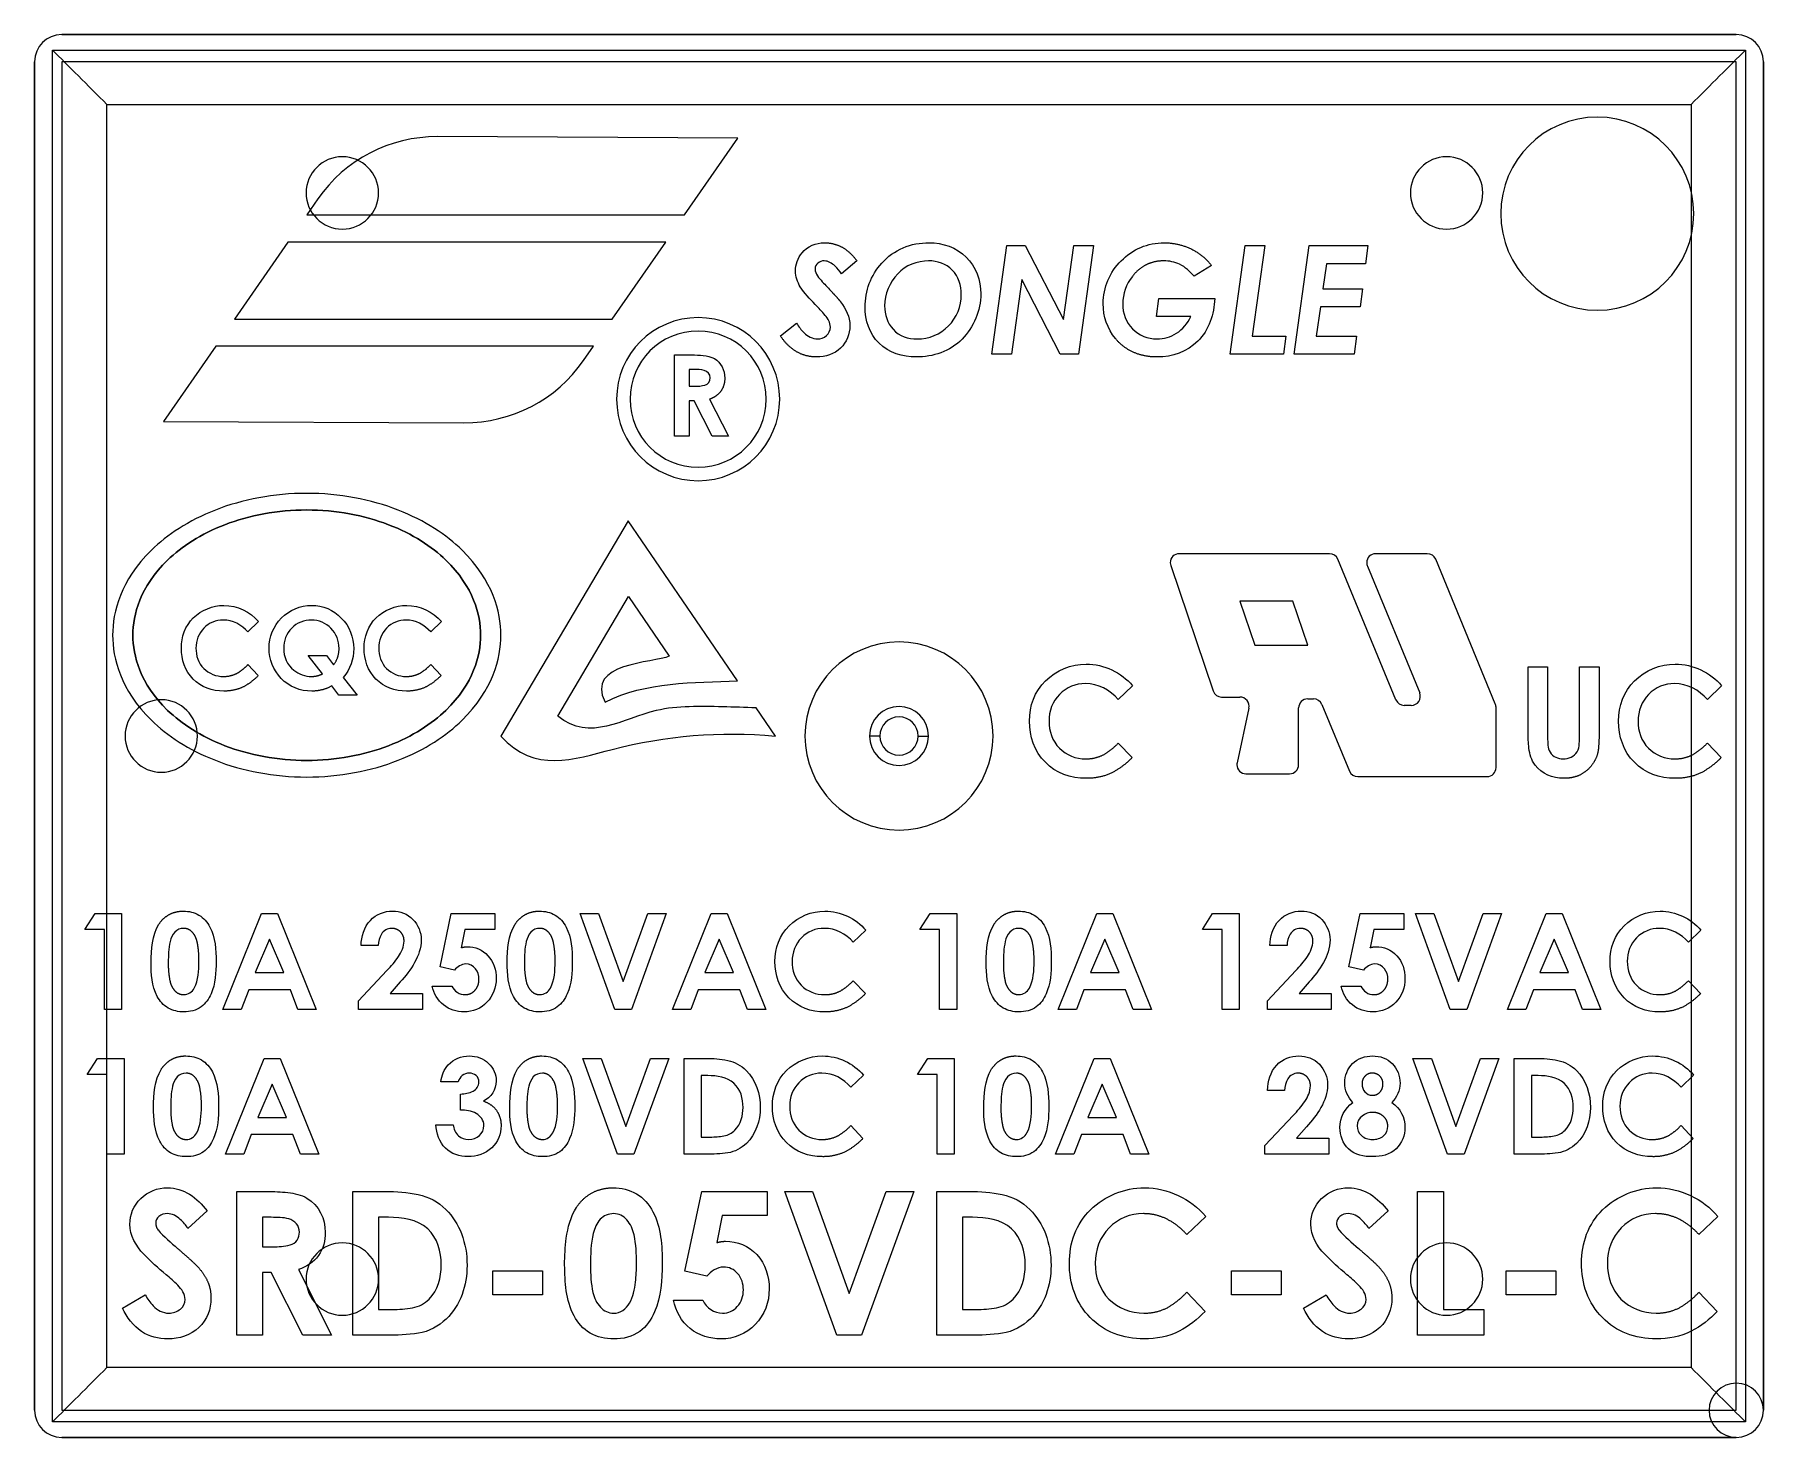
# Model space of a CAD drawing. Header units: millimetres. Extents: x -9.6 to 9.6, y -7.8 to 7.8.
import ezdxf

# ---------------------------------------------------------------- set-up
doc = ezdxf.new("R2010")
doc.units = ezdxf.units.MM
for name, color, linetype in [('Part__Feature', 7, 'CONTINUOUS'), ('Part__Feature001', 7, 'CONTINUOUS'), ('Part__Feature002', 7, 'CONTINUOUS'), ('Part__Feature003', 7, 'CONTINUOUS'), ('Part__Feature004', 7, 'CONTINUOUS'), ('Part__Feature005', 7, 'CONTINUOUS')]:
    doc.layers.add(name, color=color, linetype=linetype)

msp = doc.modelspace()

# ---------------------------------------------------------------- linework, layer by layer
at = {"layer": 'Part__Feature'}
for p, q in [((-8.55, 0, -5), (-8.55, 0)), ((-8.55, 0, -5), (-8.55, 0)), ((-7.75, 0, -5), (-7.75, 0)), ((-7.75, 0, -5), (-7.75, 0))]:
    msp.add_line(p, q, dxfattribs=at)
for centre, start, end in [((-8.15, 0, -5), 0, 180), ((-8.15, 0), 0, 180), ((-8.15, 0, -5), 0, 180), ((-8.15, 0), 0, 180), ((-8.15, 0, -5), -180, 0), ((-8.15, 0), -180, 0), ((-8.15, 0, -5), -180, 0), ((-8.15, 0), -180, 0)]:
    msp.add_arc(centre, 0.4, start, end, dxfattribs=at)
at = {"layer": 'Part__Feature001'}
for p, q in [((-6.55, 6, -5), (-6.55, 6)), ((-6.55, 6, -5), (-6.55, 6)), ((-5.75, 6, -5), (-5.75, 6)), ((-5.75, 6, -5), (-5.75, 6))]:
    msp.add_line(p, q, dxfattribs=at)
for centre, start, end in [((-6.15, 6, -5), 0, 180), ((-6.15, 6), 0, 180), ((-6.15, 6, -5), 0, 180), ((-6.15, 6), 0, 180), ((-6.15, 6, -5), 180, 0), ((-6.15, 6), 180, 0), ((-6.15, 6, -5), 180, 0), ((-6.15, 6), 180, 0)]:
    msp.add_arc(centre, 0.4, start, end, dxfattribs=at)
at = {"layer": 'Part__Feature002'}
for p, q in [((-6.55, -6, -5), (-6.55, -6)), ((-6.55, -6, -5), (-6.55, -6)), ((-5.75, -6, -5), (-5.75, -6)), ((-5.75, -6, -5), (-5.75, -6))]:
    msp.add_line(p, q, dxfattribs=at)
for centre, start, end in [((-6.15, -6, -5), 0, 180), ((-6.15, -6), 0, 180), ((-6.15, -6, -5), 0, 180), ((-6.15, -6), 0, 180), ((-6.15, -6, -5), 180, 0), ((-6.15, -6), 180, 0), ((-6.15, -6, -5), 180, 0), ((-6.15, -6), 180, 0)]:
    msp.add_arc(centre, 0.4, start, end, dxfattribs=at)
at = {"layer": 'Part__Feature003'}
for p, q in [((5.65, 6, -5), (5.65, 6)), ((5.65, 6, -5), (5.65, 6)), ((6.45, 6, -5), (6.45, 6)), ((6.45, 6, -5), (6.45, 6))]:
    msp.add_line(p, q, dxfattribs=at)
for centre, start, end in [((6.05, 6, -5), 0, 180), ((6.05, 6), 0, 180), ((6.05, 6, -5), 0, 180), ((6.05, 6), 0, 180), ((6.05, 6, -5), 180, 0), ((6.05, 6), 180, 0), ((6.05, 6, -5), 180, 0), ((6.05, 6), 180, 0)]:
    msp.add_arc(centre, 0.4, start, end, dxfattribs=at)
at = {"layer": 'Part__Feature004'}
for p, q in [((5.65, -6, -5), (5.65, -6)), ((5.65, -6, -5), (5.65, -6)), ((6.45, -6, -5), (6.45, -6)), ((6.45, -6, -5), (6.45, -6))]:
    msp.add_line(p, q, dxfattribs=at)
for centre, start, end in [((6.05, -6, -5), 0, 180), ((6.05, -6), 0, 180), ((6.05, -6, -5), 0, 180), ((6.05, -6), 0, 180), ((6.05, -6, -5), 180, 0), ((6.05, -6), 180, 0), ((6.05, -6, -5), 180, 0), ((6.05, -6), 180, 0)]:
    msp.add_arc(centre, 0.4, start, end, dxfattribs=at)
at = {"layer": 'Part__Feature005'}
for p, q in [((9.25, 7.75), (-9.25, 7.75)), ((-9.25, 7.75), (-9.25, 7.75, 15)), ((-9.25, 7.75, 15), (9.25, 7.75, 15)), ((9.25, 7.75), (-9.25, 7.75)), ((-9.25, 7.75), (-9.25, 7.75, 15)), ((-9.25, 7.75, 15), (9.25, 7.75, 15)), ((9.25, 7.75, 15), (9.25, 7.75)), ((9.25, 7.75, 15), (9.25, 7.75)), ((-9.55, 7.45), (-9.55, -7.45)), ((-9.55, -7.45, 15), (-9.55, 7.45, 15)), ((-9.55, 7.45, 15), (-9.55, 7.45)), ((-9.55, 7.45), (-9.55, -7.45)), ((-9.55, 7.45, 15), (-9.55, 7.45)), ((-9.55, -7.45, 15), (-9.55, 7.45, 15)), ((-9.3503, 7.57697), (9.3503, 7.57697)), ((-9.3503, -7.57697), (-9.3503, 7.57697)), ((-9.3503, 7.57697), (9.3503, 7.57697)), ((-9.3503, -7.57697), (-9.3503, 7.57697)), ((-9.25, 7.45, 15.3), (-9.25, -7.45, 15.3)), ((9.25, 7.45, 15.3), (-9.25, 7.45, 15.3)), ((9.25, 7.45, 15.3), (-9.25, 7.45, 15.3)), ((-9.25, 7.45, 15.3), (-9.25, -7.45, 15.3)), ((9.25, -7.45, 15.3), (9.25, 7.45, 15.3)), ((9.25, -7.45, 15.3), (9.25, 7.45, 15.3)), ((9.3503, 7.57697), (9.3503, -7.57697)), ((9.3503, 7.57697), (9.3503, -7.57697)), ((9.55, 7.45, 15), (9.55, -7.45, 15)), ((9.55, -7.45), (9.55, 7.45)), ((9.55, 7.45), (9.55, 7.45, 15)), ((9.55, -7.45), (9.55, 7.45)), ((9.55, 7.45), (9.55, 7.45, 15)), ((9.55, 7.45, 15), (9.55, -7.45, 15)), ((-8.7503, -6.97697, 0.2), (-8.7503, 6.97697, 0.2)), ((-8.7503, 6.97697, 0.2), (8.7503, 6.97697, 0.2)), ((-8.7503, 6.97697, 0.2), (8.7503, 6.97697, 0.2)), ((-8.7503, -6.97697, 0.2), (-8.7503, 6.97697, 0.2)), ((8.7503, 6.97697, 0.2), (8.7503, -6.97697, 0.2)), ((8.7503, 6.97697, 0.2), (8.7503, -6.97697, 0.2)), ((-1.78054, 6.60704, 15.3), (-5.0989, 6.62199, 15.3)), ((-1.78054, 6.60704, 15.3), (-5.0989, 6.62199, 15.3)), ((-5.0989, 6.62199, 15.4), (-5.0989, 6.62199, 15.3)), ((-1.78054, 6.60704, 15.4), (-5.0989, 6.62199, 15.4)), ((-5.0989, 6.62199, 15.4), (-5.0989, 6.62199, 15.3)), ((-1.78054, 6.60704, 15.4), (-5.0989, 6.62199, 15.4)), ((-2.36983, 5.75704, 15.3), (-1.78054, 6.60704, 15.3)), ((-2.36983, 5.75704, 15.3), (-1.78054, 6.60704, 15.3)), ((-2.36983, 5.75704, 15.4), (-1.78054, 6.60704, 15.4)), ((-2.36983, 5.75704, 15.4), (-1.78054, 6.60704, 15.4)), ((-1.78054, 6.60704, 15.4), (-1.78054, 6.60704, 15.3)), ((-1.78054, 6.60704, 15.4), (-1.78054, 6.60704, 15.3)), ((-6.42102, 5.9336, 15.3), (-6.54343, 5.75704, 15.3)), ((-6.42102, 5.9336, 15.3), (-6.54343, 5.75704, 15.3)), ((-6.42102, 5.9336, 15.4), (-6.54343, 5.75704, 15.4)), ((-6.42102, 5.9336, 15.4), (-6.54343, 5.75704, 15.4)), ((-6.42102, 5.9336, 15.4), (-6.42102, 5.9336, 15.3)), ((-6.42102, 5.9336, 15.4), (-6.42102, 5.9336, 15.3)), ((-6.54343, 5.75704, 15.3), (-2.36983, 5.75704, 15.3)), ((-6.54343, 5.75704, 15.4), (-6.54343, 5.75704, 15.3)), ((-6.54343, 5.75704, 15.3), (-2.36983, 5.75704, 15.3)), ((-6.54343, 5.75704, 15.4), (-2.36983, 5.75704, 15.4)), ((-6.54343, 5.75704, 15.4), (-6.54343, 5.75704, 15.3)), ((-6.54343, 5.75704, 15.4), (-2.36983, 5.75704, 15.4)), ((-2.36983, 5.75704, 15.4), (-2.36983, 5.75704, 15.3)), ((-2.36983, 5.75704, 15.4), (-2.36983, 5.75704, 15.3)), ((6.6479, 5.7713, 14.8), (6.6479, 5.7713, 15.3)), ((6.6479, 5.7713, 14.8), (6.6479, 5.7713, 15.3)), ((8.78094, 5.7713, 14.8), (8.78094, 5.7713, 15.3)), ((8.78094, 5.7713, 14.8), (8.78094, 5.7713, 15.3)), ((-6.75141, 5.45704, 15.3), (-7.3407, 4.60704, 15.3)), ((-6.75141, 5.45704, 15.3), (-7.3407, 4.60704, 15.3)), ((-6.75141, 5.45704, 15.4), (-7.3407, 4.60704, 15.4)), ((-6.75141, 5.45704, 15.4), (-7.3407, 4.60704, 15.4)), ((-2.57782, 5.45704, 15.3), (-6.75141, 5.45704, 15.3)), ((-6.75141, 5.45704, 15.4), (-6.75141, 5.45704, 15.3)), ((-2.57782, 5.45704, 15.3), (-6.75141, 5.45704, 15.3)), ((-6.75141, 5.45704, 15.4), (-6.75141, 5.45704, 15.3)), ((-2.57782, 5.45704, 15.4), (-6.75141, 5.45704, 15.4)), ((-2.57782, 5.45704, 15.4), (-6.75141, 5.45704, 15.4)), ((-3.1671, 4.60704, 15.3), (-2.57782, 5.45704, 15.3)), ((-3.1671, 4.60704, 15.3), (-2.57782, 5.45704, 15.3)), ((-3.1671, 4.60704, 15.4), (-2.57782, 5.45704, 15.4)), ((-3.1671, 4.60704, 15.4), (-2.57782, 5.45704, 15.4)), ((-2.57782, 5.45704, 15.4), (-2.57782, 5.45704, 15.3)), ((-2.57782, 5.45704, 15.4), (-2.57782, 5.45704, 15.3)), ((1.02416, 4.21864, 15.3), (1.19291, 5.41864, 15.3)), ((1.02416, 4.21864, 15.3), (1.19291, 5.41864, 15.3)), ((1.19291, 5.41864, 15.3), (1.39508, 5.41864, 15.3)), ((1.19291, 5.41864, 15.3), (1.39508, 5.41864, 15.3)), ((1.39508, 5.41864, 15.3), (1.8184, 4.60278, 15.3)), ((1.39508, 5.41864, 15.3), (1.8184, 4.60278, 15.3)), ((1.8184, 4.60278, 15.3), (1.93282, 5.41864, 15.3)), ((1.8184, 4.60278, 15.3), (1.93282, 5.41864, 15.3)), ((1.93282, 5.41864, 15.3), (2.15013, 5.41864, 15.3)), ((1.93282, 5.41864, 15.3), (2.15013, 5.41864, 15.3)), ((2.15013, 5.41864, 15.3), (1.9821, 4.21864, 15.3)), ((2.15013, 5.41864, 15.3), (1.9821, 4.21864, 15.3)), ((3.65686, 4.21864, 15.3), (3.82513, 5.41864, 15.3)), ((3.65686, 4.21864, 15.3), (3.82513, 5.41864, 15.3)), ((3.82513, 5.41864, 15.3), (4.04267, 5.41864, 15.3)), ((3.82513, 5.41864, 15.3), (4.04267, 5.41864, 15.3)), ((4.04267, 5.41864, 15.3), (3.90229, 4.41864, 15.3)), ((4.04267, 5.41864, 15.3), (3.90229, 4.41864, 15.3)), ((4.36455, 4.21864, 15.3), (4.53282, 5.41864, 15.3)), ((4.36455, 4.21864, 15.3), (4.53282, 5.41864, 15.3)), ((4.53282, 5.41864, 15.3), (5.17993, 5.41864, 15.3)), ((4.53282, 5.41864, 15.3), (5.17993, 5.41864, 15.3)), ((5.17993, 5.41864, 15.3), (5.15469, 5.21864, 15.3)), ((5.17993, 5.41864, 15.3), (5.15469, 5.21864, 15.3)), ((-0.466941, 5.25181, 15.3), (-0.633768, 5.10638, 15.3)), ((-0.466941, 5.25181, 15.3), (-0.633768, 5.10638, 15.3)), ((3.45205, 5.19989, 15.3), (3.26094, 5.08018, 15.3)), ((3.45205, 5.19989, 15.3), (3.26094, 5.08018, 15.3)), ((4.72224, 5.21864, 15.3), (4.6833, 4.94172, 15.3)), ((4.72224, 5.21864, 15.3), (4.6833, 4.94172, 15.3)), ((5.15469, 5.21864, 15.3), (4.72224, 5.21864, 15.3)), ((5.15469, 5.21864, 15.3), (4.72224, 5.21864, 15.3)), ((1.35686, 5.0434, 15.3), (1.24147, 4.21864, 15.3)), ((1.35686, 5.0434, 15.3), (1.24147, 4.21864, 15.3)), ((1.78162, 4.21864, 15.3), (1.35686, 5.0434, 15.3)), ((1.78162, 4.21864, 15.3), (1.35686, 5.0434, 15.3)), ((2.84484, 4.63403, 15.3), (2.87224, 4.83403, 15.3)), ((2.84484, 4.63403, 15.3), (2.87224, 4.83403, 15.3)), ((2.87224, 4.83403, 15.3), (3.48763, 4.83403, 15.3)), ((2.87224, 4.83403, 15.3), (3.48763, 4.83403, 15.3)), ((4.6833, 4.94172, 15.3), (5.11984, 4.94172, 15.3)), ((4.6833, 4.94172, 15.3), (5.11984, 4.94172, 15.3)), ((5.11984, 4.94172, 15.3), (5.09436, 4.74172, 15.3)), ((5.11984, 4.94172, 15.3), (5.09436, 4.74172, 15.3)), ((-7.3407, 4.60704, 15.3), (-3.1671, 4.60704, 15.3)), ((-7.3407, 4.60704, 15.4), (-7.3407, 4.60704, 15.3)), ((-7.3407, 4.60704, 15.3), (-3.1671, 4.60704, 15.3)), ((-7.3407, 4.60704, 15.4), (-3.1671, 4.60704, 15.4)), ((-7.3407, 4.60704, 15.4), (-7.3407, 4.60704, 15.3)), ((-7.3407, 4.60704, 15.4), (-3.1671, 4.60704, 15.4)), ((-3.1671, 4.60704, 15.4), (-3.1671, 4.60704, 15.3)), ((-3.1671, 4.60704, 15.4), (-3.1671, 4.60704, 15.3)), ((3.22368, 4.63403, 15.3), (2.84484, 4.63403, 15.3)), ((3.22368, 4.63403, 15.3), (2.84484, 4.63403, 15.3)), ((4.65517, 4.74172, 15.3), (4.60998, 4.41864, 15.3)), ((4.65517, 4.74172, 15.3), (4.60998, 4.41864, 15.3)), ((5.09436, 4.74172, 15.3), (4.65517, 4.74172, 15.3)), ((5.09436, 4.74172, 15.3), (4.65517, 4.74172, 15.3)), ((-1.30925, 4.42056, 15.3), (-1.1316, 4.56023, 15.3)), ((-1.30925, 4.42056, 15.3), (-1.1316, 4.56023, 15.3)), ((3.90229, 4.41864, 15.3), (4.27224, 4.41864, 15.3)), ((3.90229, 4.41864, 15.3), (4.27224, 4.41864, 15.3)), ((4.27224, 4.41864, 15.3), (4.24628, 4.21864, 15.3)), ((4.27224, 4.41864, 15.3), (4.24628, 4.21864, 15.3)), ((4.60998, 4.41864, 15.3), (5.05373, 4.41864, 15.3)), ((4.60998, 4.41864, 15.3), (5.05373, 4.41864, 15.3)), ((5.05373, 4.41864, 15.3), (5.02849, 4.21864, 15.3)), ((5.05373, 4.41864, 15.3), (5.02849, 4.21864, 15.3)), ((-7.54869, 4.30704, 15.3), (-8.12498, 3.47578, 15.3)), ((-7.54869, 4.30704, 15.3), (-8.12498, 3.47578, 15.3)), ((-7.54869, 4.30704, 15.4), (-8.12498, 3.47578, 15.4)), ((-7.54869, 4.30704, 15.4), (-8.12498, 3.47578, 15.4)), ((-3.37509, 4.30704, 15.3), (-7.54869, 4.30704, 15.3)), ((-3.37509, 4.30704, 15.3), (-7.54869, 4.30704, 15.3)), ((-7.54869, 4.30704, 15.4), (-7.54869, 4.30704, 15.3)), ((-3.37509, 4.30704, 15.4), (-7.54869, 4.30704, 15.4)), ((-7.54869, 4.30704, 15.4), (-7.54869, 4.30704, 15.3)), ((-3.37509, 4.30704, 15.4), (-7.54869, 4.30704, 15.4)), ((-3.4845, 4.14921, 15.3), (-3.37509, 4.30704, 15.3)), ((-3.4845, 4.14921, 15.3), (-3.37509, 4.30704, 15.3)), ((-3.4845, 4.14921, 15.4), (-3.37509, 4.30704, 15.4)), ((-3.4845, 4.14921, 15.4), (-3.37509, 4.30704, 15.4)), ((-3.37509, 4.30704, 15.4), (-3.37509, 4.30704, 15.3)), ((-3.37509, 4.30704, 15.4), (-3.37509, 4.30704, 15.3)), ((-2.47933, 3.31107, 15.3), (-2.47933, 4.21107, 15.3)), ((-2.47933, 4.21107, 15.3), (-2.29111, 4.21107, 15.3)), ((-2.47933, 3.31107, 15.3), (-2.47933, 4.21107, 15.3)), ((-2.47933, 4.21107, 15.3), (-2.29111, 4.21107, 15.3)), ((1.24147, 4.21864, 15.3), (1.02416, 4.21864, 15.3)), ((1.24147, 4.21864, 15.3), (1.02416, 4.21864, 15.3)), ((1.9821, 4.21864, 15.3), (1.78162, 4.21864, 15.3)), ((1.9821, 4.21864, 15.3), (1.78162, 4.21864, 15.3)), ((4.24628, 4.21864, 15.3), (3.65686, 4.21864, 15.3)), ((4.24628, 4.21864, 15.3), (3.65686, 4.21864, 15.3)), ((5.02849, 4.21864, 15.3), (4.36455, 4.21864, 15.3)), ((5.02849, 4.21864, 15.3), (4.36455, 4.21864, 15.3)), ((-3.4845, 4.14921, 15.4), (-3.4845, 4.14921, 15.3)), ((-3.4845, 4.14921, 15.4), (-3.4845, 4.14921, 15.3)), ((-2.2628, 4.04953, 15.3), (-2.31779, 4.04953, 15.3)), ((-2.31779, 4.04953, 15.3), (-2.31779, 3.86491, 15.3)), ((-2.31779, 4.04953, 15.3), (-2.31779, 3.86491, 15.3)), ((-2.2628, 4.04953, 15.3), (-2.31779, 4.04953, 15.3)), ((-2.31779, 3.86491, 15.3), (-2.25487, 3.86491, 15.3)), ((-2.31779, 3.86491, 15.3), (-2.25487, 3.86491, 15.3)), ((-3.12007, 3.72177, 15.4), (-3.12007, 3.72177, 15.3)), ((-3.12007, 3.72177, 15.4), (-3.12007, 3.72177, 15.3)), ((-2.97183, 3.72177, 15.4), (-2.97183, 3.72177, 15.3)), ((-2.97183, 3.72177, 15.4), (-2.97183, 3.72177, 15.3)), ((-2.31779, 3.70338, 15.3), (-2.31779, 3.31107, 15.3)), ((-2.26298, 3.70338, 15.3), (-2.31779, 3.70338, 15.3)), ((-2.26298, 3.70338, 15.3), (-2.31779, 3.70338, 15.3)), ((-2.31779, 3.70338, 15.3), (-2.31779, 3.31107, 15.3)), ((-2.06467, 3.31107, 15.3), (-2.26298, 3.70338, 15.3)), ((-2.06467, 3.31107, 15.3), (-2.26298, 3.70338, 15.3)), ((-2.09279, 3.72177, 15.3), (-1.8851, 3.31107, 15.3)), ((-2.09279, 3.72177, 15.3), (-1.8851, 3.31107, 15.3)), ((-1.46624, 3.72177, 15.4), (-1.46624, 3.72177, 15.3)), ((-1.46624, 3.72177, 15.4), (-1.46624, 3.72177, 15.3)), ((-1.31799, 3.72177, 15.4), (-1.31799, 3.72177, 15.3)), ((-1.31799, 3.72177, 15.4), (-1.31799, 3.72177, 15.3)), ((-8.12498, 3.47578, 15.3), (-4.80662, 3.46083, 15.3)), ((-8.12498, 3.47578, 15.4), (-8.12498, 3.47578, 15.3)), ((-8.12498, 3.47578, 15.3), (-4.80662, 3.46083, 15.3)), ((-8.12498, 3.47578, 15.4), (-4.80662, 3.46083, 15.4)), ((-8.12498, 3.47578, 15.4), (-8.12498, 3.47578, 15.3)), ((-8.12498, 3.47578, 15.4), (-4.80662, 3.46083, 15.4)), ((-4.80662, 3.46083, 15.4), (-4.80662, 3.46083, 15.3)), ((-4.80662, 3.46083, 15.4), (-4.80662, 3.46083, 15.3)), ((-2.31779, 3.31107, 15.3), (-2.47933, 3.31107, 15.3)), ((-2.31779, 3.31107, 15.3), (-2.47933, 3.31107, 15.3)), ((-1.8851, 3.31107, 15.3), (-2.06467, 3.31107, 15.3)), ((-1.8851, 3.31107, 15.3), (-2.06467, 3.31107, 15.3)), ((-2.99219, 2.37771, 15.3), (-4.39901, 0, 15.3)), ((-2.99219, 2.37771, 15.3), (-4.39901, 0, 15.3)), ((-2.99219, 2.37771, 15.4), (-4.39901, 0, 15.4)), ((-2.99219, 2.37771, 15.4), (-4.39901, 0, 15.4)), ((-1.78262, 0.609044, 15.3), (-2.99219, 2.37771, 15.3)), ((-1.78262, 0.609044, 15.3), (-2.99219, 2.37771, 15.3)), ((-2.99219, 2.37771, 15.4), (-2.99219, 2.37771, 15.3)), ((-1.78262, 0.609044, 15.4), (-2.99219, 2.37771, 15.4)), ((-2.99219, 2.37771, 15.4), (-2.99219, 2.37771, 15.3)), ((-1.78262, 0.609044, 15.4), (-2.99219, 2.37771, 15.4)), ((2.997, 1.91448, 15.4), (2.997, 1.91448, 15.3)), ((2.997, 1.91448, 15.4), (2.997, 1.91448, 15.3)), ((4.75695, 2.01448, 15.3), (3.097, 2.01448, 15.3)), ((4.75695, 2.01448, 15.4), (3.097, 2.01448, 15.4)), ((4.75695, 2.01448, 15.3), (3.097, 2.01448, 15.3)), ((3.097, 2.01448, 15.4), (3.097, 2.01448, 15.3)), ((4.75695, 2.01448, 15.4), (3.097, 2.01448, 15.4)), ((3.097, 2.01448, 15.4), (3.097, 2.01448, 15.3)), ((4.75695, 2.01448, 15.4), (4.75695, 2.01448, 15.3)), ((4.75695, 2.01448, 15.4), (4.75695, 2.01448, 15.3)), ((5.49027, 0.400033, 15.3), (4.84938, 1.95263, 15.3)), ((5.49027, 0.400033, 15.4), (4.84938, 1.95263, 15.4)), ((5.49027, 0.400033, 15.3), (4.84938, 1.95263, 15.3)), ((4.84938, 1.95263, 15.4), (4.84938, 1.95263, 15.3)), ((5.49027, 0.400033, 15.4), (4.84938, 1.95263, 15.4)), ((4.84938, 1.95263, 15.4), (4.84938, 1.95263, 15.3)), ((5.16687, 1.91448, 15.4), (5.16687, 1.91448, 15.3)), ((5.16687, 1.91448, 15.4), (5.16687, 1.91448, 15.3)), ((5.8368, 2.01448, 15.3), (5.26687, 2.01448, 15.3)), ((5.8368, 2.01448, 15.4), (5.26687, 2.01448, 15.4)), ((5.26687, 2.01448, 15.4), (5.26687, 2.01448, 15.3)), ((5.8368, 2.01448, 15.3), (5.26687, 2.01448, 15.3)), ((5.26687, 2.01448, 15.4), (5.26687, 2.01448, 15.3)), ((5.8368, 2.01448, 15.4), (5.26687, 2.01448, 15.4)), ((5.8368, 2.01448, 15.4), (5.8368, 2.01448, 15.3)), ((5.8368, 2.01448, 15.4), (5.8368, 2.01448, 15.3)), ((6.58808, 0.356516, 15.3), (5.92923, 1.95263, 15.3)), ((6.58808, 0.356516, 15.4), (5.92923, 1.95263, 15.4)), ((6.58808, 0.356516, 15.3), (5.92923, 1.95263, 15.3)), ((5.92923, 1.95263, 15.4), (5.92923, 1.95263, 15.3)), ((6.58808, 0.356516, 15.4), (5.92923, 1.95263, 15.4)), ((5.92923, 1.95263, 15.4), (5.92923, 1.95263, 15.3)), ((3.00225, 1.8825, 15.4), (3.00225, 1.8825, 15.3)), ((3.00225, 1.8825, 15.3), (3.46944, 0.498096, 15.3)), ((3.00225, 1.8825, 15.4), (3.46944, 0.498096, 15.4)), ((3.00225, 1.8825, 15.3), (3.46944, 0.498096, 15.3)), ((3.00225, 1.8825, 15.4), (3.46944, 0.498096, 15.4)), ((3.00225, 1.8825, 15.4), (3.00225, 1.8825, 15.3)), ((5.17443, 1.87632, 15.4), (5.17443, 1.87632, 15.3)), ((5.17443, 1.87632, 15.3), (5.75232, 0.476344, 15.3)), ((5.17443, 1.87632, 15.4), (5.75232, 0.476344, 15.4)), ((5.17443, 1.87632, 15.3), (5.75232, 0.476344, 15.3)), ((5.17443, 1.87632, 15.4), (5.75232, 0.476344, 15.4)), ((5.17443, 1.87632, 15.4), (5.17443, 1.87632, 15.3)), ((-3.76942, 0.219177, 15.3), (-2.9882, 1.53955, 15.3)), ((-3.76942, 0.219177, 15.3), (-2.9882, 1.53955, 15.3)), ((-3.76942, 0.219177, 15.4), (-2.9882, 1.53955, 15.4)), ((-3.76942, 0.219177, 15.4), (-2.9882, 1.53955, 15.4)), ((-2.9882, 1.53955, 15.3), (-2.53759, 0.880657, 15.3)), ((-2.9882, 1.53955, 15.4), (-2.9882, 1.53955, 15.3)), ((-2.9882, 1.53955, 15.3), (-2.53759, 0.880657, 15.3)), ((-2.9882, 1.53955, 15.4), (-2.53759, 0.880657, 15.4)), ((-2.9882, 1.53955, 15.4), (-2.9882, 1.53955, 15.3)), ((-2.9882, 1.53955, 15.4), (-2.53759, 0.880657, 15.4)), ((3.76704, 1.49028, 15.4), (3.93112, 1.00407, 15.4)), ((4.3509, 1.49028, 15.4), (3.76704, 1.49028, 15.4)), ((4.3509, 1.49028, 15.3), (3.76704, 1.49028, 15.3)), ((4.3509, 1.49028, 15.4), (3.76704, 1.49028, 15.4)), ((3.76704, 1.49028, 15.4), (3.76704, 1.49028, 15.3)), ((3.76704, 1.49028, 15.3), (3.93112, 1.00407, 15.3)), ((3.76704, 1.49028, 15.4), (3.76704, 1.49028, 15.3)), ((3.76704, 1.49028, 15.4), (3.93112, 1.00407, 15.4)), ((4.3509, 1.49028, 15.3), (3.76704, 1.49028, 15.3)), ((3.76704, 1.49028, 15.3), (3.93112, 1.00407, 15.3)), ((4.51498, 1.00407, 15.4), (4.3509, 1.49028, 15.4)), ((4.51498, 1.00407, 15.3), (4.3509, 1.49028, 15.3)), ((4.51498, 1.00407, 15.4), (4.3509, 1.49028, 15.4)), ((4.3509, 1.49028, 15.4), (4.3509, 1.49028, 15.3)), ((4.3509, 1.49028, 15.4), (4.3509, 1.49028, 15.3)), ((4.51498, 1.00407, 15.3), (4.3509, 1.49028, 15.3)), ((-7.0744, 1.26334, 15.3), (-7.19285, 1.15012, 15.3)), ((-7.0744, 1.26334, 15.3), (-7.19285, 1.15012, 15.3)), ((-5.05517, 1.26334, 15.3), (-5.17362, 1.15012, 15.3)), ((-5.05517, 1.26334, 15.3), (-5.17362, 1.15012, 15.3)), ((-8.68785, 1.11379, 15.4), (-8.68785, 1.11379, 15.3)), ((-8.68785, 1.11379, 15.4), (-8.68785, 1.11379, 15.3)), ((-8.46401, 1.11379, 15.4), (-8.46401, 1.11379, 15.3)), ((-8.46401, 1.11379, 15.4), (-8.46401, 1.11379, 15.3)), ((-4.62285, 1.11379, 15.4), (-4.62285, 1.11379, 15.3)), ((-4.62285, 1.11379, 15.4), (-4.62285, 1.11379, 15.3)), ((-4.39901, 1.11379, 15.4), (-4.39901, 1.11379, 15.3)), ((-4.39901, 1.11379, 15.4), (-4.39901, 1.11379, 15.3)), ((3.93112, 1.00407, 15.4), (4.51498, 1.00407, 15.4)), ((3.93112, 1.00407, 15.4), (3.93112, 1.00407, 15.3)), ((3.93112, 1.00407, 15.3), (4.51498, 1.00407, 15.3)), ((3.93112, 1.00407, 15.4), (3.93112, 1.00407, 15.3)), ((3.93112, 1.00407, 15.4), (4.51498, 1.00407, 15.4)), ((3.93112, 1.00407, 15.3), (4.51498, 1.00407, 15.3)), ((4.51498, 1.00407, 15.4), (4.51498, 1.00407, 15.3)), ((4.51498, 1.00407, 15.4), (4.51498, 1.00407, 15.3)), ((-7.19285, 0.78882, 15.3), (-7.07801, 0.668207, 15.3)), ((-7.19285, 0.78882, 15.3), (-7.07801, 0.668207, 15.3)), ((-6.52687, 0.888699, 15.3), (-6.32584, 0.888699, 15.3)), ((-6.37056, 0.686416, 15.3), (-6.52687, 0.888699, 15.3)), ((-6.52687, 0.888699, 15.3), (-6.32584, 0.888699, 15.3)), ((-6.37056, 0.686416, 15.3), (-6.52687, 0.888699, 15.3)), ((-6.32584, 0.888699, 15.3), (-6.2458, 0.785034, 15.3)), ((-6.32584, 0.888699, 15.3), (-6.2458, 0.785034, 15.3)), ((-5.17362, 0.78882, 15.3), (-5.05878, 0.668207, 15.3)), ((-5.17362, 0.78882, 15.3), (-5.05878, 0.668207, 15.3)), ((-2.53759, 0.880657, 15.4), (-2.53759, 0.880657, 15.3)), ((-2.53759, 0.880657, 15.4), (-2.53759, 0.880657, 15.3)), ((-6.13979, 0.647654, 15.3), (-5.98708, 0.450238, 15.3)), ((-6.13979, 0.647654, 15.3), (-5.98708, 0.450238, 15.3)), ((-1.78262, 0.609044, 15.4), (-1.78262, 0.609044, 15.3)), ((-1.78262, 0.609044, 15.4), (-1.78262, 0.609044, 15.3)), ((6.95, 0.047323, 15.3), (6.95, 0.763188, 15.3)), ((6.95, 0.763188, 15.3), (7.16538, 0.763188, 15.3)), ((6.95, 0.047323, 15.3), (6.95, 0.763188, 15.3)), ((6.95, 0.763188, 15.3), (7.16538, 0.763188, 15.3)), ((7.16538, 0.763188, 15.3), (7.16538, -0.017581, 15.3)), ((7.16538, 0.763188, 15.3), (7.16538, -0.017581, 15.3)), ((7.51923, 0.011025, 15.3), (7.51923, 0.763188, 15.3)), ((7.51923, 0.763188, 15.3), (7.73462, 0.763188, 15.3)), ((7.51923, 0.763188, 15.3), (7.73462, 0.763188, 15.3)), ((7.51923, 0.011025, 15.3), (7.51923, 0.763188, 15.3)), ((7.73462, 0.763188, 15.3), (7.73462, 0.047323, 15.3)), ((7.73462, 0.763188, 15.3), (7.73462, 0.047323, 15.3)), ((-6.1881, 0.450238, 15.3), (-6.26725, 0.552461, 15.3)), ((-6.1881, 0.450238, 15.3), (-6.26725, 0.552461, 15.3)), ((-5.98708, 0.450238, 15.3), (-6.1881, 0.450238, 15.3)), ((-5.98708, 0.450238, 15.3), (-6.1881, 0.450238, 15.3)), ((2.58077, 0.555015, 15.3), (2.42284, 0.404053, 15.3)), ((2.58077, 0.555015, 15.3), (2.42284, 0.404053, 15.3)), ((3.46944, 0.498096, 15.4), (3.46944, 0.498096, 15.3)), ((3.46944, 0.498096, 15.4), (3.46944, 0.498096, 15.3)), ((3.56419, 0.430071, 15.3), (3.76704, 0.430071, 15.3)), ((3.56419, 0.430071, 15.4), (3.76704, 0.430071, 15.4)), ((3.56419, 0.430071, 15.4), (3.56419, 0.430071, 15.3)), ((3.56419, 0.430071, 15.3), (3.76704, 0.430071, 15.3)), ((3.56419, 0.430071, 15.4), (3.76704, 0.430071, 15.4)), ((3.56419, 0.430071, 15.4), (3.56419, 0.430071, 15.3)), ((3.76704, 0.430071, 15.4), (3.76704, 0.430071, 15.3)), ((3.76704, 0.430071, 15.4), (3.76704, 0.430071, 15.3)), ((4.51498, 0.410432, 15.3), (4.58045, 0.410432, 15.3)), ((4.51498, 0.410432, 15.4), (4.58045, 0.410432, 15.4)), ((4.51498, 0.410432, 15.4), (4.51498, 0.410432, 15.3)), ((4.51498, 0.410432, 15.3), (4.58045, 0.410432, 15.3)), ((4.51498, 0.410432, 15.4), (4.58045, 0.410432, 15.4)), ((4.51498, 0.410432, 15.4), (4.51498, 0.410432, 15.3)), ((4.58045, 0.410432, 15.4), (4.58045, 0.410432, 15.3)), ((4.58045, 0.410432, 15.4), (4.58045, 0.410432, 15.3)), ((5.49027, 0.400033, 15.4), (5.49027, 0.400033, 15.3)), ((5.49027, 0.400033, 15.4), (5.49027, 0.400033, 15.3)), ((5.75232, 0.476344, 15.4), (5.75232, 0.476344, 15.3)), ((5.75232, 0.476344, 15.4), (5.75232, 0.476344, 15.3)), ((9.08846, 0.555015, 15.3), (8.93053, 0.404053, 15.3)), ((9.08846, 0.555015, 15.3), (8.93053, 0.404053, 15.3)), ((-3.76942, 0.219177, 15.4), (-3.76942, 0.219177, 15.3)), ((-3.76942, 0.219177, 15.4), (-3.76942, 0.219177, 15.3)), ((-3.24665, 0.375334, 15.4), (-3.24665, 0.375334, 15.3)), ((-3.24665, 0.375334, 15.4), (-3.24665, 0.375334, 15.3)), ((-1.3661, 0, 15.3), (-1.57934, 0.311808, 15.3)), ((-1.3661, 0, 15.3), (-1.57934, 0.311808, 15.3)), ((-1.57934, 0.311808, 15.4), (-1.57934, 0.311808, 15.3)), ((-1.3661, 0, 15.4), (-1.57934, 0.311808, 15.4)), ((-1.57934, 0.311808, 15.4), (-1.57934, 0.311808, 15.3)), ((-1.3661, 0, 15.4), (-1.57934, 0.311808, 15.4)), ((3.86481, 0.309081, 15.3), (3.73473, -0.296809, 15.3)), ((3.86481, 0.309081, 15.4), (3.73473, -0.296809, 15.4)), ((3.86481, 0.309081, 15.3), (3.73473, -0.296809, 15.3)), ((3.86481, 0.309081, 15.4), (3.73473, -0.296809, 15.4)), ((3.86481, 0.309081, 15.4), (3.86481, 0.309081, 15.3)), ((3.86481, 0.309081, 15.4), (3.86481, 0.309081, 15.3)), ((4.41498, -0.3178, 15.3), (4.41498, 0.310432, 15.3)), ((4.41498, -0.3178, 15.4), (4.41498, 0.310432, 15.4)), ((4.41498, -0.3178, 15.3), (4.41498, 0.310432, 15.3)), ((4.41498, 0.310432, 15.4), (4.41498, 0.310432, 15.3)), ((4.41498, -0.3178, 15.4), (4.41498, 0.310432, 15.4)), ((4.41498, 0.310432, 15.4), (4.41498, 0.310432, 15.3)), ((4.67288, 0.348588, 15.3), (4.97655, -0.387088, 15.3)), ((4.67288, 0.348588, 15.4), (4.97655, -0.387088, 15.4)), ((4.67288, 0.348588, 15.4), (4.67288, 0.348588, 15.3)), ((4.67288, 0.348588, 15.3), (4.97655, -0.387088, 15.3)), ((4.67288, 0.348588, 15.4), (4.97655, -0.387088, 15.4)), ((4.67288, 0.348588, 15.4), (4.67288, 0.348588, 15.3)), ((5.65988, 0.338188, 15.3), (5.5827, 0.338188, 15.3)), ((5.65988, 0.338188, 15.4), (5.5827, 0.338188, 15.4)), ((5.65988, 0.338188, 15.3), (5.5827, 0.338188, 15.3)), ((5.5827, 0.338188, 15.4), (5.5827, 0.338188, 15.3)), ((5.65988, 0.338188, 15.4), (5.5827, 0.338188, 15.4)), ((5.5827, 0.338188, 15.4), (5.5827, 0.338188, 15.3)), ((5.65988, 0.338188, 15.4), (5.65988, 0.338188, 15.3)), ((5.65988, 0.338188, 15.4), (5.65988, 0.338188, 15.3)), ((6.58808, 0.356516, 15.4), (6.58808, 0.356516, 15.3)), ((6.58808, 0.356516, 15.4), (6.58808, 0.356516, 15.3)), ((6.59564, -0.348933, 15.3), (6.59564, 0.318361, 15.3)), ((6.59564, -0.348933, 15.4), (6.59564, 0.318361, 15.4)), ((6.59564, -0.348933, 15.3), (6.59564, 0.318361, 15.3)), ((6.59564, 0.318361, 15.4), (6.59564, 0.318361, 15.3)), ((6.59564, -0.348933, 15.4), (6.59564, 0.318361, 15.4)), ((6.59564, 0.318361, 15.4), (6.59564, 0.318361, 15.3)), ((-4.39901, 0, 15.4), (-4.39901, 0, 15.3)), ((-4.39901, 0, 15.4), (-4.39901, 0, 15.3)), ((-1.03897, 0, 14.8), (-1.03897, 0, 15.3)), ((-1.03897, 0, 14.8), (-1.03897, 0, 15.3)), ((-0.2115, 0, 14.3), (-0.326934, 0, 14.8)), ((-0.2115, 0, 14.3), (-0.326934, 0, 14.8)), ((0.2115, 0, 14.3), (0.326934, 0, 14.8)), ((0.2115, 0, 14.3), (0.326934, 0, 14.8)), ((1.03897, 0, 14.8), (1.03897, 0, 15.3)), ((1.03897, 0, 14.8), (1.03897, 0, 15.3)), ((-1.3661, 0, 15.4), (-1.3661, 0, 15.3)), ((-1.3661, 0, 15.4), (-1.3661, 0, 15.3)), ((2.42284, -0.077677, 15.3), (2.57596, -0.238495, 15.3)), ((2.42284, -0.077677, 15.3), (2.57596, -0.238495, 15.3)), ((8.93053, -0.077677, 15.3), (9.08365, -0.238495, 15.3)), ((8.93053, -0.077677, 15.3), (9.08365, -0.238495, 15.3)), ((3.7325, -0.3178, 15.4), (3.7325, -0.3178, 15.3)), ((3.7325, -0.3178, 15.4), (3.7325, -0.3178, 15.3)), ((3.73473, -0.296809, 15.4), (3.73473, -0.296809, 15.3)), ((3.73473, -0.296809, 15.4), (3.73473, -0.296809, 15.3)), ((4.41498, -0.3178, 15.4), (4.41498, -0.3178, 15.3)), ((4.41498, -0.3178, 15.4), (4.41498, -0.3178, 15.3)), ((6.59564, -0.348933, 15.4), (6.59564, -0.348933, 15.3)), ((6.59564, -0.348933, 15.4), (6.59564, -0.348933, 15.3)), ((3.8325, -0.4178, 15.4), (3.8325, -0.4178, 15.3)), ((3.8325, -0.4178, 15.3), (4.31498, -0.4178, 15.3)), ((3.8325, -0.4178, 15.4), (4.31498, -0.4178, 15.4)), ((3.8325, -0.4178, 15.3), (4.31498, -0.4178, 15.3)), ((3.8325, -0.4178, 15.4), (4.31498, -0.4178, 15.4)), ((3.8325, -0.4178, 15.4), (3.8325, -0.4178, 15.3)), ((4.31498, -0.4178, 15.4), (4.31498, -0.4178, 15.3)), ((4.31498, -0.4178, 15.4), (4.31498, -0.4178, 15.3)), ((4.97655, -0.387088, 15.4), (4.97655, -0.387088, 15.3)), ((4.97655, -0.387088, 15.4), (4.97655, -0.387088, 15.3)), ((5.06899, -0.448933, 15.3), (6.49564, -0.448933, 15.3)), ((5.06899, -0.448933, 15.4), (6.49564, -0.448933, 15.4)), ((5.06899, -0.448933, 15.4), (5.06899, -0.448933, 15.3)), ((5.06899, -0.448933, 15.3), (6.49564, -0.448933, 15.3)), ((5.06899, -0.448933, 15.4), (6.49564, -0.448933, 15.4)), ((5.06899, -0.448933, 15.4), (5.06899, -0.448933, 15.3)), ((6.49564, -0.448933, 15.4), (6.49564, -0.448933, 15.3)), ((6.49564, -0.448933, 15.4), (6.49564, -0.448933, 15.3)), ((-8.99583, -2.13882, 15.3), (-8.88241, -1.96243, 15.3)), ((-8.99583, -2.13882, 15.3), (-8.88241, -1.96243, 15.3)), ((-8.88241, -1.96243, 15.3), (-8.58878, -1.96243, 15.3)), ((-8.88241, -1.96243, 15.3), (-8.58878, -1.96243, 15.3)), ((-8.58878, -1.96243, 15.3), (-8.58878, -3.02076, 15.3)), ((-8.58878, -1.96243, 15.3), (-8.58878, -3.02076, 15.3)), ((-7.46939, -3.02076, 15.3), (-7.04178, -1.96243, 15.3)), ((-7.46939, -3.02076, 15.3), (-7.04178, -1.96243, 15.3)), ((-7.04178, -1.96243, 15.3), (-6.8656, -1.96243, 15.3)), ((-7.04178, -1.96243, 15.3), (-6.8656, -1.96243, 15.3)), ((-6.8656, -1.96243, 15.3), (-6.43819, -3.02076, 15.3)), ((-6.8656, -1.96243, 15.3), (-6.43819, -3.02076, 15.3)), ((-5.07033, -2.54968, 15.3), (-4.94589, -1.96243, 15.3)), ((-5.07033, -2.54968, 15.3), (-4.94589, -1.96243, 15.3)), ((-4.94589, -1.96243, 15.3), (-4.464, -1.96243, 15.3)), ((-4.94589, -1.96243, 15.3), (-4.464, -1.96243, 15.3)), ((-4.464, -1.96243, 15.3), (-4.464, -2.13882, 15.3)), ((-4.464, -1.96243, 15.3), (-4.464, -2.13882, 15.3)), ((-3.1379, -3.02076, 15.3), (-3.52099, -1.96243, 15.3)), ((-3.52099, -1.96243, 15.3), (-3.3181, -1.96243, 15.3)), ((-3.1379, -3.02076, 15.3), (-3.52099, -1.96243, 15.3)), ((-3.52099, -1.96243, 15.3), (-3.3181, -1.96243, 15.3)), ((-3.3181, -1.96243, 15.3), (-3.0461, -2.7142, 15.3)), ((-3.3181, -1.96243, 15.3), (-3.0461, -2.7142, 15.3)), ((-3.0461, -2.7142, 15.3), (-2.77346, -1.96243, 15.3)), ((-3.0461, -2.7142, 15.3), (-2.77346, -1.96243, 15.3)), ((-2.57121, -1.96243, 15.3), (-2.95494, -3.02076, 15.3)), ((-2.57121, -1.96243, 15.3), (-2.95494, -3.02076, 15.3)), ((-2.77346, -1.96243, 15.3), (-2.57121, -1.96243, 15.3)), ((-2.77346, -1.96243, 15.3), (-2.57121, -1.96243, 15.3)), ((-2.50337, -3.02076, 15.3), (-2.07575, -1.96243, 15.3)), ((-2.50337, -3.02076, 15.3), (-2.07575, -1.96243, 15.3)), ((-2.07575, -1.96243, 15.3), (-1.89957, -1.96243, 15.3)), ((-2.07575, -1.96243, 15.3), (-1.89957, -1.96243, 15.3)), ((-1.89957, -1.96243, 15.3), (-1.47217, -3.02076, 15.3)), ((-1.89957, -1.96243, 15.3), (-1.47217, -3.02076, 15.3)), ((0.230662, -2.13882, 15.3), (0.344086, -1.96243, 15.3)), ((0.230662, -2.13882, 15.3), (0.344086, -1.96243, 15.3)), ((0.344086, -1.96243, 15.3), (0.637714, -1.96243, 15.3)), ((0.344086, -1.96243, 15.3), (0.637714, -1.96243, 15.3)), ((0.637714, -1.96243, 15.3), (0.637714, -3.02076, 15.3)), ((0.637714, -1.96243, 15.3), (0.637714, -3.02076, 15.3)), ((1.7571, -3.02076, 15.3), (2.18472, -1.96243, 15.3)), ((1.7571, -3.02076, 15.3), (2.18472, -1.96243, 15.3)), ((2.18472, -1.96243, 15.3), (2.3609, -1.96243, 15.3)), ((2.18472, -1.96243, 15.3), (2.3609, -1.96243, 15.3)), ((2.3609, -1.96243, 15.3), (2.7883, -3.02076, 15.3)), ((2.3609, -1.96243, 15.3), (2.7883, -3.02076, 15.3)), ((3.35139, -2.13882, 15.3), (3.46481, -1.96243, 15.3)), ((3.35139, -2.13882, 15.3), (3.46481, -1.96243, 15.3)), ((3.46481, -1.96243, 15.3), (3.75844, -1.96243, 15.3)), ((3.46481, -1.96243, 15.3), (3.75844, -1.96243, 15.3)), ((3.75844, -1.96243, 15.3), (3.75844, -3.02076, 15.3)), ((3.75844, -1.96243, 15.3), (3.75844, -3.02076, 15.3)), ((4.97027, -2.54968, 15.3), (5.09471, -1.96243, 15.3)), ((4.97027, -2.54968, 15.3), (5.09471, -1.96243, 15.3)), ((5.09471, -1.96243, 15.3), (5.5766, -1.96243, 15.3)), ((5.09471, -1.96243, 15.3), (5.5766, -1.96243, 15.3)), ((5.5766, -1.96243, 15.3), (5.5766, -2.13882, 15.3)), ((5.5766, -1.96243, 15.3), (5.5766, -2.13882, 15.3)), ((6.0886, -3.02076, 15.3), (5.7055, -1.96243, 15.3)), ((5.7055, -1.96243, 15.3), (5.90839, -1.96243, 15.3)), ((6.0886, -3.02076, 15.3), (5.7055, -1.96243, 15.3)), ((5.7055, -1.96243, 15.3), (5.90839, -1.96243, 15.3)), ((5.90839, -1.96243, 15.3), (6.1804, -2.7142, 15.3)), ((5.90839, -1.96243, 15.3), (6.1804, -2.7142, 15.3)), ((6.1804, -2.7142, 15.3), (6.45303, -1.96243, 15.3)), ((6.1804, -2.7142, 15.3), (6.45303, -1.96243, 15.3)), ((6.65529, -1.96243, 15.3), (6.27156, -3.02076, 15.3)), ((6.65529, -1.96243, 15.3), (6.27156, -3.02076, 15.3)), ((6.45303, -1.96243, 15.3), (6.65529, -1.96243, 15.3)), ((6.45303, -1.96243, 15.3), (6.65529, -1.96243, 15.3)), ((6.72313, -3.02076, 15.3), (7.15075, -1.96243, 15.3)), ((6.72313, -3.02076, 15.3), (7.15075, -1.96243, 15.3)), ((7.15075, -1.96243, 15.3), (7.32692, -1.96243, 15.3)), ((7.15075, -1.96243, 15.3), (7.32692, -1.96243, 15.3)), ((7.32692, -1.96243, 15.3), (7.75433, -3.02076, 15.3)), ((7.32692, -1.96243, 15.3), (7.75433, -3.02076, 15.3)), ((-8.77874, -2.13882, 15.3), (-8.99583, -2.13882, 15.3)), ((-8.77874, -2.13882, 15.3), (-8.99583, -2.13882, 15.3)), ((-8.77874, -3.02076, 15.3), (-8.77874, -2.13882, 15.3)), ((-8.77874, -3.02076, 15.3), (-8.77874, -2.13882, 15.3)), ((-6.95379, -2.2463, 15.3), (-7.11237, -2.61371, 15.3)), ((-6.95379, -2.2463, 15.3), (-7.11237, -2.61371, 15.3)), ((-6.79521, -2.61371, 15.3), (-6.95379, -2.2463, 15.3)), ((-6.79521, -2.61371, 15.3), (-6.95379, -2.2463, 15.3)), ((-4.79536, -2.13882, 15.3), (-4.8367, -2.33895, 15.3)), ((-4.79536, -2.13882, 15.3), (-4.8367, -2.33895, 15.3)), ((-4.464, -2.13882, 15.3), (-4.79536, -2.13882, 15.3)), ((-4.464, -2.13882, 15.3), (-4.79536, -2.13882, 15.3)), ((-1.98777, -2.2463, 15.3), (-2.14635, -2.61371, 15.3)), ((-1.98777, -2.2463, 15.3), (-2.14635, -2.61371, 15.3)), ((-1.82919, -2.61371, 15.3), (-1.98777, -2.2463, 15.3)), ((-1.82919, -2.61371, 15.3), (-1.98777, -2.2463, 15.3)), ((-0.366346, -2.14602, 15.3), (-0.505634, -2.27916, 15.3)), ((-0.366346, -2.14602, 15.3), (-0.505634, -2.27916, 15.3)), ((0.447756, -2.13882, 15.3), (0.230662, -2.13882, 15.3)), ((0.447756, -2.13882, 15.3), (0.230662, -2.13882, 15.3)), ((0.447756, -3.02076, 15.3), (0.447756, -2.13882, 15.3)), ((0.447756, -3.02076, 15.3), (0.447756, -2.13882, 15.3)), ((2.2727, -2.2463, 15.3), (2.11412, -2.61371, 15.3)), ((2.2727, -2.2463, 15.3), (2.11412, -2.61371, 15.3)), ((2.43128, -2.61371, 15.3), (2.2727, -2.2463, 15.3)), ((2.43128, -2.61371, 15.3), (2.2727, -2.2463, 15.3)), ((3.56848, -2.13882, 15.3), (3.35139, -2.13882, 15.3)), ((3.56848, -2.13882, 15.3), (3.35139, -2.13882, 15.3)), ((3.56848, -3.02076, 15.3), (3.56848, -2.13882, 15.3)), ((3.56848, -3.02076, 15.3), (3.56848, -2.13882, 15.3)), ((5.24524, -2.13882, 15.3), (5.2039, -2.33895, 15.3)), ((5.24524, -2.13882, 15.3), (5.2039, -2.33895, 15.3)), ((5.5766, -2.13882, 15.3), (5.24524, -2.13882, 15.3)), ((5.5766, -2.13882, 15.3), (5.24524, -2.13882, 15.3)), ((7.23873, -2.2463, 15.3), (7.08015, -2.61371, 15.3)), ((7.23873, -2.2463, 15.3), (7.08015, -2.61371, 15.3)), ((7.39731, -2.61371, 15.3), (7.23873, -2.2463, 15.3)), ((7.39731, -2.61371, 15.3), (7.23873, -2.2463, 15.3)), ((8.86015, -2.14602, 15.3), (8.72086, -2.27916, 15.3)), ((8.86015, -2.14602, 15.3), (8.72086, -2.27916, 15.3)), ((-5.75299, -2.3152, 15.3), (-5.94295, -2.3152, 15.3)), ((-5.75299, -2.3152, 15.3), (-5.94295, -2.3152, 15.3)), ((4.28761, -2.3152, 15.3), (4.09765, -2.3152, 15.3)), ((4.28761, -2.3152, 15.3), (4.09765, -2.3152, 15.3)), ((-7.11237, -2.61371, 15.3), (-6.79521, -2.61371, 15.3)), ((-7.11237, -2.61371, 15.3), (-6.79521, -2.61371, 15.3)), ((-5.97009, -2.92451, 15.3), (-5.65674, -2.59102, 15.3)), ((-5.97009, -2.92451, 15.3), (-5.65674, -2.59102, 15.3)), ((-4.91048, -2.58636, 15.3), (-5.07033, -2.54968, 15.3)), ((-4.91048, -2.58636, 15.3), (-5.07033, -2.54968, 15.3)), ((-2.14635, -2.61371, 15.3), (-1.82919, -2.61371, 15.3)), ((-2.14635, -2.61371, 15.3), (-1.82919, -2.61371, 15.3)), ((2.11412, -2.61371, 15.3), (2.43128, -2.61371, 15.3)), ((2.11412, -2.61371, 15.3), (2.43128, -2.61371, 15.3)), ((4.07051, -2.92451, 15.3), (4.38386, -2.59102, 15.3)), ((4.07051, -2.92451, 15.3), (4.38386, -2.59102, 15.3)), ((5.13012, -2.58636, 15.3), (4.97027, -2.54968, 15.3)), ((5.13012, -2.58636, 15.3), (4.97027, -2.54968, 15.3)), ((7.08015, -2.61371, 15.3), (7.39731, -2.61371, 15.3)), ((7.08015, -2.61371, 15.3), (7.39731, -2.61371, 15.3)), ((-7.18446, -2.80367, 15.3), (-7.26671, -3.02076, 15.3)), ((-7.18446, -2.80367, 15.3), (-7.26671, -3.02076, 15.3)), ((-6.72334, -2.80367, 15.3), (-7.18446, -2.80367, 15.3)), ((-6.72334, -2.80367, 15.3), (-7.18446, -2.80367, 15.3)), ((-6.64108, -3.02076, 15.3), (-6.72334, -2.80367, 15.3)), ((-6.64108, -3.02076, 15.3), (-6.72334, -2.80367, 15.3)), ((-5.51024, -2.7178, 15.3), (-5.6207, -2.84437, 15.3)), ((-5.51024, -2.7178, 15.3), (-5.6207, -2.84437, 15.3)), ((-5.6207, -2.84437, 15.3), (-5.26453, -2.84437, 15.3)), ((-5.6207, -2.84437, 15.3), (-5.26453, -2.84437, 15.3)), ((-5.26453, -2.84437, 15.3), (-5.26453, -3.02076, 15.3)), ((-5.26453, -2.84437, 15.3), (-5.26453, -3.02076, 15.3)), ((-5.15598, -2.76296, 15.3), (-4.93889, -2.76296, 15.3)), ((-5.15598, -2.76296, 15.3), (-4.93889, -2.76296, 15.3)), ((-2.21843, -2.80367, 15.3), (-2.30069, -3.02076, 15.3)), ((-2.21843, -2.80367, 15.3), (-2.30069, -3.02076, 15.3)), ((-1.75732, -2.80367, 15.3), (-2.21843, -2.80367, 15.3)), ((-1.75732, -2.80367, 15.3), (-2.21843, -2.80367, 15.3)), ((-1.67506, -3.02076, 15.3), (-1.75732, -2.80367, 15.3)), ((-1.67506, -3.02076, 15.3), (-1.75732, -2.80367, 15.3)), ((-0.505634, -2.70402, 15.3), (-0.370586, -2.84586, 15.3)), ((-0.505634, -2.70402, 15.3), (-0.370586, -2.84586, 15.3)), ((2.04204, -2.80367, 15.3), (1.95978, -3.02076, 15.3)), ((2.04204, -2.80367, 15.3), (1.95978, -3.02076, 15.3)), ((2.50315, -2.80367, 15.3), (2.04204, -2.80367, 15.3)), ((2.50315, -2.80367, 15.3), (2.04204, -2.80367, 15.3)), ((2.58541, -3.02076, 15.3), (2.50315, -2.80367, 15.3)), ((2.58541, -3.02076, 15.3), (2.50315, -2.80367, 15.3)), ((4.53035, -2.7178, 15.3), (4.4199, -2.84437, 15.3)), ((4.53035, -2.7178, 15.3), (4.4199, -2.84437, 15.3)), ((4.4199, -2.84437, 15.3), (4.77607, -2.84437, 15.3)), ((4.4199, -2.84437, 15.3), (4.77607, -2.84437, 15.3)), ((4.77607, -2.84437, 15.3), (4.77607, -3.02076, 15.3)), ((4.77607, -2.84437, 15.3), (4.77607, -3.02076, 15.3)), ((4.88462, -2.76296, 15.3), (5.10171, -2.76296, 15.3)), ((4.88462, -2.76296, 15.3), (5.10171, -2.76296, 15.3)), ((7.00807, -2.80367, 15.3), (6.92581, -3.02076, 15.3)), ((7.00807, -2.80367, 15.3), (6.92581, -3.02076, 15.3)), ((7.46918, -2.80367, 15.3), (7.00807, -2.80367, 15.3)), ((7.46918, -2.80367, 15.3), (7.00807, -2.80367, 15.3)), ((7.55144, -3.02076, 15.3), (7.46918, -2.80367, 15.3)), ((7.55144, -3.02076, 15.3), (7.46918, -2.80367, 15.3)), ((8.72086, -2.70402, 15.3), (8.85591, -2.84586, 15.3)), ((8.72086, -2.70402, 15.3), (8.85591, -2.84586, 15.3)), ((-8.58878, -3.02076, 15.3), (-8.77874, -3.02076, 15.3)), ((-8.58878, -3.02076, 15.3), (-8.77874, -3.02076, 15.3)), ((-7.26671, -3.02076, 15.3), (-7.46939, -3.02076, 15.3)), ((-7.26671, -3.02076, 15.3), (-7.46939, -3.02076, 15.3)), ((-6.43819, -3.02076, 15.3), (-6.64108, -3.02076, 15.3)), ((-6.43819, -3.02076, 15.3), (-6.64108, -3.02076, 15.3)), ((-5.97009, -3.02076, 15.3), (-5.97009, -2.92451, 15.3)), ((-5.97009, -3.02076, 15.3), (-5.97009, -2.92451, 15.3)), ((-5.26453, -3.02076, 15.3), (-5.97009, -3.02076, 15.3)), ((-5.26453, -3.02076, 15.3), (-5.97009, -3.02076, 15.3)), ((-2.95494, -3.02076, 15.3), (-3.1379, -3.02076, 15.3)), ((-2.95494, -3.02076, 15.3), (-3.1379, -3.02076, 15.3)), ((-2.30069, -3.02076, 15.3), (-2.50337, -3.02076, 15.3)), ((-2.30069, -3.02076, 15.3), (-2.50337, -3.02076, 15.3)), ((-1.47217, -3.02076, 15.3), (-1.67506, -3.02076, 15.3)), ((-1.47217, -3.02076, 15.3), (-1.67506, -3.02076, 15.3)), ((0.637714, -3.02076, 15.3), (0.447756, -3.02076, 15.3)), ((0.637714, -3.02076, 15.3), (0.447756, -3.02076, 15.3)), ((1.95978, -3.02076, 15.3), (1.7571, -3.02076, 15.3)), ((1.95978, -3.02076, 15.3), (1.7571, -3.02076, 15.3)), ((2.7883, -3.02076, 15.3), (2.58541, -3.02076, 15.3)), ((2.7883, -3.02076, 15.3), (2.58541, -3.02076, 15.3)), ((3.75844, -3.02076, 15.3), (3.56848, -3.02076, 15.3)), ((3.75844, -3.02076, 15.3), (3.56848, -3.02076, 15.3)), ((4.07051, -3.02076, 15.3), (4.07051, -2.92451, 15.3)), ((4.07051, -3.02076, 15.3), (4.07051, -2.92451, 15.3)), ((4.77607, -3.02076, 15.3), (4.07051, -3.02076, 15.3)), ((4.77607, -3.02076, 15.3), (4.07051, -3.02076, 15.3)), ((6.27156, -3.02076, 15.3), (6.0886, -3.02076, 15.3)), ((6.27156, -3.02076, 15.3), (6.0886, -3.02076, 15.3)), ((6.92581, -3.02076, 15.3), (6.72313, -3.02076, 15.3)), ((6.92581, -3.02076, 15.3), (6.72313, -3.02076, 15.3)), ((7.75433, -3.02076, 15.3), (7.55144, -3.02076, 15.3)), ((7.75433, -3.02076, 15.3), (7.55144, -3.02076, 15.3)), ((-8.9687, -3.73882, 15.3), (-8.85527, -3.56243, 15.3)), ((-8.9687, -3.73882, 15.3), (-8.85527, -3.56243, 15.3)), ((-8.85527, -3.56243, 15.3), (-8.56165, -3.56243, 15.3)), ((-8.85527, -3.56243, 15.3), (-8.56165, -3.56243, 15.3)), ((-8.56165, -3.56243, 15.3), (-8.56165, -4.62076, 15.3)), ((-8.56165, -3.56243, 15.3), (-8.56165, -4.62076, 15.3)), ((-7.44225, -4.62076, 15.3), (-7.01464, -3.56243, 15.3)), ((-7.44225, -4.62076, 15.3), (-7.01464, -3.56243, 15.3)), ((-7.01464, -3.56243, 15.3), (-6.83846, -3.56243, 15.3)), ((-7.01464, -3.56243, 15.3), (-6.83846, -3.56243, 15.3)), ((-6.83846, -3.56243, 15.3), (-6.41106, -4.62076, 15.3)), ((-6.83846, -3.56243, 15.3), (-6.41106, -4.62076, 15.3)), ((-3.11076, -4.62076, 15.3), (-3.49386, -3.56243, 15.3)), ((-3.49386, -3.56243, 15.3), (-3.29097, -3.56243, 15.3)), ((-3.11076, -4.62076, 15.3), (-3.49386, -3.56243, 15.3)), ((-3.49386, -3.56243, 15.3), (-3.29097, -3.56243, 15.3)), ((-3.29097, -3.56243, 15.3), (-3.01896, -4.3142, 15.3)), ((-3.29097, -3.56243, 15.3), (-3.01896, -4.3142, 15.3)), ((-3.01896, -4.3142, 15.3), (-2.74632, -3.56243, 15.3)), ((-3.01896, -4.3142, 15.3), (-2.74632, -3.56243, 15.3)), ((-2.54407, -3.56243, 15.3), (-2.9278, -4.62076, 15.3)), ((-2.54407, -3.56243, 15.3), (-2.9278, -4.62076, 15.3)), ((-2.74632, -3.56243, 15.3), (-2.54407, -3.56243, 15.3)), ((-2.74632, -3.56243, 15.3), (-2.54407, -3.56243, 15.3)), ((-2.37447, -4.62076, 15.3), (-2.37447, -3.56243, 15.3)), ((-2.37447, -3.56243, 15.3), (-2.13511, -3.56243, 15.3)), ((-2.37447, -4.62076, 15.3), (-2.37447, -3.56243, 15.3)), ((-2.37447, -3.56243, 15.3), (-2.13511, -3.56243, 15.3)), ((0.203526, -3.73882, 15.3), (0.316949, -3.56243, 15.3)), ((0.203526, -3.73882, 15.3), (0.316949, -3.56243, 15.3)), ((0.316949, -3.56243, 15.3), (0.610577, -3.56243, 15.3)), ((0.316949, -3.56243, 15.3), (0.610577, -3.56243, 15.3)), ((0.610577, -3.56243, 15.3), (0.610577, -4.62076, 15.3)), ((0.610577, -3.56243, 15.3), (0.610577, -4.62076, 15.3)), ((1.72997, -4.62076, 15.3), (2.15758, -3.56243, 15.3)), ((1.72997, -4.62076, 15.3), (2.15758, -3.56243, 15.3)), ((2.15758, -3.56243, 15.3), (2.33376, -3.56243, 15.3)), ((2.15758, -3.56243, 15.3), (2.33376, -3.56243, 15.3)), ((2.33376, -3.56243, 15.3), (2.76116, -4.62076, 15.3)), ((2.33376, -3.56243, 15.3), (2.76116, -4.62076, 15.3)), ((6.06146, -4.62076, 15.3), (5.67837, -3.56243, 15.3)), ((5.67837, -3.56243, 15.3), (5.88126, -3.56243, 15.3)), ((6.06146, -4.62076, 15.3), (5.67837, -3.56243, 15.3)), ((5.67837, -3.56243, 15.3), (5.88126, -3.56243, 15.3)), ((5.88126, -3.56243, 15.3), (6.15326, -4.3142, 15.3)), ((5.88126, -3.56243, 15.3), (6.15326, -4.3142, 15.3)), ((6.15326, -4.3142, 15.3), (6.4259, -3.56243, 15.3)), ((6.15326, -4.3142, 15.3), (6.4259, -3.56243, 15.3)), ((6.62815, -3.56243, 15.3), (6.24442, -4.62076, 15.3)), ((6.62815, -3.56243, 15.3), (6.24442, -4.62076, 15.3)), ((6.4259, -3.56243, 15.3), (6.62815, -3.56243, 15.3)), ((6.4259, -3.56243, 15.3), (6.62815, -3.56243, 15.3)), ((6.79776, -4.62076, 15.3), (6.79776, -3.56243, 15.3)), ((6.79776, -3.56243, 15.3), (7.03711, -3.56243, 15.3)), ((6.79776, -4.62076, 15.3), (6.79776, -3.56243, 15.3)), ((6.79776, -3.56243, 15.3), (7.03711, -3.56243, 15.3)), ((-8.7516, -3.73882, 15.3), (-8.9687, -3.73882, 15.3)), ((-8.7516, -3.73882, 15.3), (-8.9687, -3.73882, 15.3)), ((-8.7516, -4.62076, 15.3), (-8.7516, -3.73882, 15.3)), ((-8.7516, -4.62076, 15.3), (-8.7516, -3.73882, 15.3)), ((-2.112, -3.75238, 15.3), (-2.18451, -3.75238, 15.3)), ((-2.18451, -3.75238, 15.3), (-2.18451, -4.4308, 15.3)), ((-2.112, -3.75238, 15.3), (-2.18451, -3.75238, 15.3)), ((-2.18451, -3.75238, 15.3), (-2.18451, -4.4308, 15.3)), ((-0.393483, -3.74602, 15.3), (-0.532771, -3.87916, 15.3)), ((-0.393483, -3.74602, 15.3), (-0.532771, -3.87916, 15.3)), ((0.42062, -3.73882, 15.3), (0.203526, -3.73882, 15.3)), ((0.42062, -3.73882, 15.3), (0.203526, -3.73882, 15.3)), ((0.42062, -4.62076, 15.3), (0.42062, -3.73882, 15.3)), ((0.42062, -4.62076, 15.3), (0.42062, -3.73882, 15.3)), ((7.06022, -3.75238, 15.3), (6.98771, -3.75238, 15.3)), ((6.98771, -3.75238, 15.3), (6.98771, -4.4308, 15.3)), ((7.06022, -3.75238, 15.3), (6.98771, -3.75238, 15.3)), ((6.98771, -3.75238, 15.3), (6.98771, -4.4308, 15.3)), ((8.77874, -3.74602, 15.3), (8.63945, -3.87916, 15.3)), ((8.77874, -3.74602, 15.3), (8.63945, -3.87916, 15.3)), ((-6.92666, -3.8463, 15.3), (-7.08524, -4.21371, 15.3)), ((-6.92666, -3.8463, 15.3), (-7.08524, -4.21371, 15.3)), ((-6.76808, -4.21371, 15.3), (-6.92666, -3.8463, 15.3)), ((-6.76808, -4.21371, 15.3), (-6.92666, -3.8463, 15.3)), ((-4.87105, -3.82023, 15.3), (-5.061, -3.82023, 15.3)), ((-4.87105, -3.82023, 15.3), (-5.061, -3.82023, 15.3)), ((-4.84391, -4.1323, 15.3), (-4.84391, -3.95591, 15.3)), ((-4.84391, -4.1323, 15.3), (-4.84391, -3.95591, 15.3)), ((2.24557, -3.8463, 15.3), (2.08699, -4.21371, 15.3)), ((2.24557, -3.8463, 15.3), (2.08699, -4.21371, 15.3)), ((2.40415, -4.21371, 15.3), (2.24557, -3.8463, 15.3)), ((2.40415, -4.21371, 15.3), (2.24557, -3.8463, 15.3)), ((4.26047, -3.9152, 15.3), (4.07051, -3.9152, 15.3)), ((4.26047, -3.9152, 15.3), (4.07051, -3.9152, 15.3)), ((4.04338, -4.52451, 15.3), (4.35672, -4.19102, 15.3)), ((4.04338, -4.52451, 15.3), (4.35672, -4.19102, 15.3)), ((-7.08524, -4.21371, 15.3), (-6.76808, -4.21371, 15.3)), ((-7.08524, -4.21371, 15.3), (-6.76808, -4.21371, 15.3)), ((-5.11528, -4.29512, 15.3), (-4.92532, -4.29512, 15.3)), ((-5.11528, -4.29512, 15.3), (-4.92532, -4.29512, 15.3)), ((-0.532771, -4.30402, 15.3), (-0.397723, -4.44586, 15.3)), ((-0.532771, -4.30402, 15.3), (-0.397723, -4.44586, 15.3)), ((2.08699, -4.21371, 15.3), (2.40415, -4.21371, 15.3)), ((2.08699, -4.21371, 15.3), (2.40415, -4.21371, 15.3)), ((4.50322, -4.3178, 15.3), (4.39276, -4.44437, 15.3)), ((4.50322, -4.3178, 15.3), (4.39276, -4.44437, 15.3)), ((8.63945, -4.30402, 15.3), (8.7745, -4.44586, 15.3)), ((8.63945, -4.30402, 15.3), (8.7745, -4.44586, 15.3)), ((-7.15732, -4.40367, 15.3), (-7.23958, -4.62076, 15.3)), ((-7.15732, -4.40367, 15.3), (-7.23958, -4.62076, 15.3)), ((-6.69621, -4.40367, 15.3), (-7.15732, -4.40367, 15.3)), ((-6.69621, -4.40367, 15.3), (-7.15732, -4.40367, 15.3)), ((-6.61395, -4.62076, 15.3), (-6.69621, -4.40367, 15.3)), ((-6.61395, -4.62076, 15.3), (-6.69621, -4.40367, 15.3)), ((-2.18451, -4.4308, 15.3), (-2.08529, -4.4308, 15.3)), ((-2.18451, -4.4308, 15.3), (-2.08529, -4.4308, 15.3)), ((2.0149, -4.40367, 15.3), (1.93265, -4.62076, 15.3)), ((2.0149, -4.40367, 15.3), (1.93265, -4.62076, 15.3)), ((2.47602, -4.40367, 15.3), (2.0149, -4.40367, 15.3)), ((2.47602, -4.40367, 15.3), (2.0149, -4.40367, 15.3)), ((2.55827, -4.62076, 15.3), (2.47602, -4.40367, 15.3)), ((2.55827, -4.62076, 15.3), (2.47602, -4.40367, 15.3)), ((4.04338, -4.62076, 15.3), (4.04338, -4.52451, 15.3)), ((4.04338, -4.62076, 15.3), (4.04338, -4.52451, 15.3)), ((4.39276, -4.44437, 15.3), (4.74893, -4.44437, 15.3)), ((4.39276, -4.44437, 15.3), (4.74893, -4.44437, 15.3)), ((4.74893, -4.44437, 15.3), (4.74893, -4.62076, 15.3)), ((4.74893, -4.44437, 15.3), (4.74893, -4.62076, 15.3)), ((6.98771, -4.4308, 15.3), (7.08693, -4.4308, 15.3)), ((6.98771, -4.4308, 15.3), (7.08693, -4.4308, 15.3)), ((-8.56165, -4.62076, 15.3), (-8.7516, -4.62076, 15.3)), ((-8.56165, -4.62076, 15.3), (-8.7516, -4.62076, 15.3)), ((-7.23958, -4.62076, 15.3), (-7.44225, -4.62076, 15.3)), ((-7.23958, -4.62076, 15.3), (-7.44225, -4.62076, 15.3)), ((-6.41106, -4.62076, 15.3), (-6.61395, -4.62076, 15.3)), ((-6.41106, -4.62076, 15.3), (-6.61395, -4.62076, 15.3)), ((-2.9278, -4.62076, 15.3), (-3.11076, -4.62076, 15.3)), ((-2.9278, -4.62076, 15.3), (-3.11076, -4.62076, 15.3)), ((-2.13151, -4.62076, 15.3), (-2.37447, -4.62076, 15.3)), ((-2.13151, -4.62076, 15.3), (-2.37447, -4.62076, 15.3)), ((0.610577, -4.62076, 15.3), (0.42062, -4.62076, 15.3)), ((0.610577, -4.62076, 15.3), (0.42062, -4.62076, 15.3)), ((1.93265, -4.62076, 15.3), (1.72997, -4.62076, 15.3)), ((1.93265, -4.62076, 15.3), (1.72997, -4.62076, 15.3)), ((2.76116, -4.62076, 15.3), (2.55827, -4.62076, 15.3)), ((2.76116, -4.62076, 15.3), (2.55827, -4.62076, 15.3)), ((4.74893, -4.62076, 15.3), (4.04338, -4.62076, 15.3)), ((4.74893, -4.62076, 15.3), (4.04338, -4.62076, 15.3)), ((6.24442, -4.62076, 15.3), (6.06146, -4.62076, 15.3)), ((6.24442, -4.62076, 15.3), (6.06146, -4.62076, 15.3)), ((7.04072, -4.62076, 15.3), (6.79776, -4.62076, 15.3)), ((7.04072, -4.62076, 15.3), (6.79776, -4.62076, 15.3)), ((-7.31651, -6.62076, 15.3), (-7.31651, -5.03326, 15.3)), ((-7.31651, -5.03326, 15.3), (-6.98451, -5.03326, 15.3)), ((-7.31651, -6.62076, 15.3), (-7.31651, -5.03326, 15.3)), ((-7.31651, -5.03326, 15.3), (-6.98451, -5.03326, 15.3)), ((-6.03429, -6.62076, 15.3), (-6.03429, -5.03326, 15.3)), ((-6.03429, -5.03326, 15.3), (-5.67526, -5.03326, 15.3)), ((-6.03429, -6.62076, 15.3), (-6.03429, -5.03326, 15.3)), ((-6.03429, -5.03326, 15.3), (-5.67526, -5.03326, 15.3)), ((-2.36447, -5.91414, 15.3), (-2.1778, -5.03326, 15.3)), ((-2.36447, -5.91414, 15.3), (-2.1778, -5.03326, 15.3)), ((-2.1778, -5.03326, 15.3), (-1.45497, -5.03326, 15.3)), ((-2.1778, -5.03326, 15.3), (-1.45497, -5.03326, 15.3)), ((-1.45497, -5.03326, 15.3), (-1.45497, -5.29784, 15.3)), ((-1.45497, -5.03326, 15.3), (-1.45497, -5.29784, 15.3)), ((-0.686977, -6.62076, 15.3), (-1.26162, -5.03326, 15.3)), ((-1.26162, -5.03326, 15.3), (-0.957284, -5.03326, 15.3)), ((-0.686977, -6.62076, 15.3), (-1.26162, -5.03326, 15.3)), ((-1.26162, -5.03326, 15.3), (-0.957284, -5.03326, 15.3)), ((-0.957284, -5.03326, 15.3), (-0.549279, -6.16092, 15.3)), ((-0.957284, -5.03326, 15.3), (-0.549279, -6.16092, 15.3)), ((-0.549279, -6.16092, 15.3), (-0.14032, -5.03326, 15.3)), ((-0.549279, -6.16092, 15.3), (-0.14032, -5.03326, 15.3)), ((0.163061, -5.03326, 15.3), (-0.412535, -6.62076, 15.3)), ((0.163061, -5.03326, 15.3), (-0.412535, -6.62076, 15.3)), ((-0.14032, -5.03326, 15.3), (0.163061, -5.03326, 15.3)), ((-0.14032, -5.03326, 15.3), (0.163061, -5.03326, 15.3)), ((0.417468, -6.62076, 15.3), (0.417468, -5.03326, 15.3)), ((0.417468, -5.03326, 15.3), (0.7765, -5.03326, 15.3)), ((0.417468, -6.62076, 15.3), (0.417468, -5.03326, 15.3)), ((0.417468, -5.03326, 15.3), (0.7765, -5.03326, 15.3)), ((5.72949, -6.62076, 15.3), (5.72949, -5.03326, 15.3)), ((5.72949, -5.03326, 15.3), (6.01442, -5.03326, 15.3)), ((5.72949, -6.62076, 15.3), (5.72949, -5.03326, 15.3)), ((5.72949, -5.03326, 15.3), (6.01442, -5.03326, 15.3)), ((6.01442, -5.03326, 15.3), (6.01442, -6.33582, 15.3)), ((6.01442, -5.03326, 15.3), (6.01442, -6.33582, 15.3)), ((-7.64215, -5.24537, 15.3), (-7.85521, -5.44031, 15.3)), ((-7.64215, -5.24537, 15.3), (-7.85521, -5.44031, 15.3)), ((-6.93458, -5.3182, 15.3), (-7.03157, -5.3182, 15.3)), ((-7.03157, -5.3182, 15.3), (-7.03157, -5.64384, 15.3)), ((-7.03157, -5.3182, 15.3), (-7.03157, -5.64384, 15.3)), ((-6.93458, -5.3182, 15.3), (-7.03157, -5.3182, 15.3)), ((-5.6406, -5.3182, 15.3), (-5.74936, -5.3182, 15.3)), ((-5.74936, -5.3182, 15.3), (-5.74936, -6.33582, 15.3)), ((-5.6406, -5.3182, 15.3), (-5.74936, -5.3182, 15.3)), ((-5.74936, -5.3182, 15.3), (-5.74936, -6.33582, 15.3)), ((-1.95202, -5.29784, 15.3), (-2.01403, -5.59804, 15.3)), ((-1.95202, -5.29784, 15.3), (-2.01403, -5.59804, 15.3)), ((-1.45497, -5.29784, 15.3), (-1.95202, -5.29784, 15.3)), ((-1.45497, -5.29784, 15.3), (-1.95202, -5.29784, 15.3)), ((0.811163, -5.3182, 15.3), (0.702404, -5.3182, 15.3)), ((0.702404, -5.3182, 15.3), (0.702404, -6.33582, 15.3)), ((0.811163, -5.3182, 15.3), (0.702404, -5.3182, 15.3)), ((0.702404, -5.3182, 15.3), (0.702404, -6.33582, 15.3)), ((3.38894, -5.30866, 15.3), (3.18001, -5.50837, 15.3)), ((3.38894, -5.30866, 15.3), (3.18001, -5.50837, 15.3)), ((5.40385, -5.24537, 15.3), (5.19078, -5.44031, 15.3)), ((5.40385, -5.24537, 15.3), (5.19078, -5.44031, 15.3)), ((9.04696, -5.30866, 15.3), (8.83802, -5.50837, 15.3)), ((9.04696, -5.30866, 15.3), (8.83802, -5.50837, 15.3)), ((-7.03157, -5.64384, 15.3), (-6.92059, -5.64384, 15.3)), ((-7.03157, -5.64384, 15.3), (-6.92059, -5.64384, 15.3)), ((-6.6347, -5.89634, 15.3), (-6.26835, -6.62076, 15.3)), ((-6.6347, -5.89634, 15.3), (-6.26835, -6.62076, 15.3)), ((-4.4875, -6.173, 15.3), (-4.4875, -5.90842, 15.3)), ((-4.4875, -5.90842, 15.3), (-3.93798, -5.90842, 15.3)), ((-4.4875, -6.173, 15.3), (-4.4875, -5.90842, 15.3)), ((-4.4875, -5.90842, 15.3), (-3.93798, -5.90842, 15.3)), ((-3.93798, -5.90842, 15.3), (-3.93798, -6.173, 15.3)), ((-3.93798, -5.90842, 15.3), (-3.93798, -6.173, 15.3)), ((-2.12469, -5.96916, 15.3), (-2.36447, -5.91414, 15.3)), ((-2.12469, -5.96916, 15.3), (-2.36447, -5.91414, 15.3)), ((3.67388, -6.173, 15.3), (3.67388, -5.90842, 15.3)), ((3.67388, -5.90842, 15.3), (4.2234, -5.90842, 15.3)), ((3.67388, -6.173, 15.3), (3.67388, -5.90842, 15.3)), ((3.67388, -5.90842, 15.3), (4.2234, -5.90842, 15.3)), ((4.2234, -5.90842, 15.3), (4.2234, -6.173, 15.3)), ((4.2234, -5.90842, 15.3), (4.2234, -6.173, 15.3)), ((6.70641, -6.173, 15.3), (6.70641, -5.90842, 15.3)), ((6.70641, -5.90842, 15.3), (7.25593, -5.90842, 15.3)), ((6.70641, -6.173, 15.3), (6.70641, -5.90842, 15.3)), ((6.70641, -5.90842, 15.3), (7.25593, -5.90842, 15.3)), ((7.25593, -5.90842, 15.3), (7.25593, -6.173, 15.3)), ((7.25593, -5.90842, 15.3), (7.25593, -6.173, 15.3)), ((-6.9349, -5.92877, 15.3), (-7.03157, -5.92877, 15.3)), ((-7.03157, -5.92877, 15.3), (-7.03157, -6.62076, 15.3)), ((-7.03157, -5.92877, 15.3), (-7.03157, -6.62076, 15.3)), ((-6.9349, -5.92877, 15.3), (-7.03157, -5.92877, 15.3)), ((-6.58509, -6.62076, 15.3), (-6.9349, -5.92877, 15.3)), ((-6.58509, -6.62076, 15.3), (-6.9349, -5.92877, 15.3)), ((-8.57837, -6.32342, 15.3), (-8.32777, -6.173, 15.3)), ((-8.57837, -6.32342, 15.3), (-8.32777, -6.173, 15.3)), ((-3.93798, -6.173, 15.3), (-4.4875, -6.173, 15.3)), ((-3.93798, -6.173, 15.3), (-4.4875, -6.173, 15.3)), ((-2.49295, -6.23406, 15.3), (-2.16731, -6.23406, 15.3)), ((-2.49295, -6.23406, 15.3), (-2.16731, -6.23406, 15.3)), ((3.18001, -6.14566, 15.3), (3.38258, -6.3584, 15.3)), ((3.18001, -6.14566, 15.3), (3.38258, -6.3584, 15.3)), ((4.2234, -6.173, 15.3), (3.67388, -6.173, 15.3)), ((4.2234, -6.173, 15.3), (3.67388, -6.173, 15.3)), ((4.46763, -6.32342, 15.3), (4.71822, -6.173, 15.3)), ((4.46763, -6.32342, 15.3), (4.71822, -6.173, 15.3)), ((7.25593, -6.173, 15.3), (6.70641, -6.173, 15.3)), ((7.25593, -6.173, 15.3), (6.70641, -6.173, 15.3)), ((8.83802, -6.14566, 15.3), (9.04059, -6.3584, 15.3)), ((8.83802, -6.14566, 15.3), (9.04059, -6.3584, 15.3)), ((-5.74936, -6.33582, 15.3), (-5.60053, -6.33582, 15.3)), ((-5.74936, -6.33582, 15.3), (-5.60053, -6.33582, 15.3)), ((0.702404, -6.33582, 15.3), (0.851232, -6.33582, 15.3)), ((0.702404, -6.33582, 15.3), (0.851232, -6.33582, 15.3)), ((6.01442, -6.33582, 15.3), (6.46218, -6.33582, 15.3)), ((6.01442, -6.33582, 15.3), (6.46218, -6.33582, 15.3)), ((6.46218, -6.33582, 15.3), (6.46218, -6.62076, 15.3)), ((6.46218, -6.33582, 15.3), (6.46218, -6.62076, 15.3)), ((-7.03157, -6.62076, 15.3), (-7.31651, -6.62076, 15.3)), ((-7.03157, -6.62076, 15.3), (-7.31651, -6.62076, 15.3)), ((-6.26835, -6.62076, 15.3), (-6.58509, -6.62076, 15.3)), ((-6.26835, -6.62076, 15.3), (-6.58509, -6.62076, 15.3)), ((-5.66986, -6.62076, 15.3), (-6.03429, -6.62076, 15.3)), ((-5.66986, -6.62076, 15.3), (-6.03429, -6.62076, 15.3)), ((-0.412535, -6.62076, 15.3), (-0.686977, -6.62076, 15.3)), ((-0.412535, -6.62076, 15.3), (-0.686977, -6.62076, 15.3)), ((0.781906, -6.62076, 15.3), (0.417468, -6.62076, 15.3)), ((0.781906, -6.62076, 15.3), (0.417468, -6.62076, 15.3)), ((6.46218, -6.62076, 15.3), (5.72949, -6.62076, 15.3)), ((6.46218, -6.62076, 15.3), (5.72949, -6.62076, 15.3)), ((8.7503, -6.97697, 0.2), (-8.7503, -6.97697, 0.2)), ((8.7503, -6.97697, 0.2), (-8.7503, -6.97697, 0.2)), ((-9.55, -7.45), (-9.55, -7.45, 15)), ((-9.55, -7.45), (-9.55, -7.45, 15)), ((9.3503, -7.57697), (-9.3503, -7.57697)), ((9.3503, -7.57697), (-9.3503, -7.57697)), ((-9.25, -7.45, 15.3), (9.25, -7.45, 15.3)), ((-9.25, -7.45, 15.3), (9.25, -7.45, 15.3)), ((9.55, -7.45, 15), (9.55, -7.45)), ((9.55, -7.45, 15), (9.55, -7.45)), ((-9.25, -7.75), (9.25, -7.75)), ((9.25, -7.75, 15), (-9.25, -7.75, 15)), ((-9.25, -7.75, 15), (-9.25, -7.75)), ((-9.25, -7.75), (9.25, -7.75)), ((-9.25, -7.75, 15), (-9.25, -7.75)), ((9.25, -7.75, 15), (-9.25, -7.75, 15)), ((9.25, -7.75), (9.25, -7.75, 15)), ((9.25, -7.75), (9.25, -7.75, 15))]:
    msp.add_line(p, q, dxfattribs=at)
for centre, radius, start, end in [((-9.25, 7.45), 0.3, 90, 180), ((-9.25, 7.45), 0.3, 90, 180), ((-9.25, 7.45, 15), 0.3, 90, 180), ((-9.25, 7.45, 15), 0.3, 90, 180), ((9.25, 7.45, 15), 0.3, 0, 0), ((9.25, 7.45, 15), 0.3, 0, 0), ((9.25, 7.45), 0.3, 0, 90), ((9.25, 7.45, 15), 0.3, 0, 90), ((9.25, 7.45), 0.3, 0, 90), ((9.25, 7.45, 15), 0.3, 0, 90), ((9.25, 7.45, 15), 0.3, 0, 90), ((9.25, 7.45, 15), 0.3, 0, 90), ((-9.25, 7.45, 15), 0, 90, 0), ((-9.25, 7.45, 15), 0, 90, 0), ((-9.25, 7.45, 15), 0, 180, 0), ((-9.25, 7.45, 15), 0, 180, 0), ((7.71442, 5.7713, 15.3), 1.06652, 0, 180), ((7.71442, 5.7713, 15.3), 1.06652, 0, 180), ((7.71442, 5.7713, 14.8), 1.06652, 0, 180), ((7.71442, 5.7713, 14.8), 1.06652, 0, 180), ((-5.10611, 5.022, 15.3), 1.6, 89.7418, 145.267), ((-5.10611, 5.022, 15.3), 1.6, 89.7418, 145.267), ((-5.10611, 5.022, 15.4), 1.6, 89.7418, 145.267), ((-5.10611, 5.022, 15.4), 1.6, 89.7418, 145.267), ((7.71442, 5.7713, 15.3), 1.06652, 180, 0), ((7.71442, 5.7713, 14.8), 1.06652, 180, 0), ((7.71442, 5.7713, 15.3), 1.06652, 180, 0), ((7.71442, 5.7713, 14.8), 1.06652, 180, 0), ((-2.21903, 3.72177, 15.4), 0.90104, 0, 180), ((-2.21903, 3.72177, 15.3), 0.90104, 0, 180), ((-2.21903, 3.72177, 15.3), 0.90104, 0, 180), ((-2.21903, 3.72177, 15.4), 0.90104, 0, 180), ((-2.21903, 3.72177, 15.4), 0.752796, 0, 180), ((-2.21903, 3.72177, 15.3), 0.752796, 0, 180), ((-2.21903, 3.72177, 15.4), 0.752796, 0, 180), ((-2.21903, 3.72177, 15.3), 0.752796, 0, 180), ((-4.79941, 5.06081, 15.3), 1.6, -90.2582, -34.7328), ((-4.79941, 5.06081, 15.3), 1.6, -90.2582, -34.7328), ((-4.79941, 5.06081, 15.4), 1.6, -90.2582, -34.7328), ((-4.79941, 5.06081, 15.4), 1.6, -90.2582, -34.7328), ((-2.21903, 3.72177, 15.3), 0.90104, 180, 0), ((-2.21903, 3.72177, 15.4), 0.90104, 180, 0), ((-2.21903, 3.72177, 15.4), 0.90104, 180, 0), ((-2.21903, 3.72177, 15.3), 0.90104, 180, 0), ((-2.21903, 3.72177, 15.3), 0.752796, 180, 0), ((-2.21903, 3.72177, 15.4), 0.752796, 180, 0), ((-2.21903, 3.72177, 15.4), 0.752796, 180, 0), ((-2.21903, 3.72177, 15.3), 0.752796, 180, 0), ((3.097, 1.91448, 15.3), 0.1, 90, 180), ((3.097, 1.91448, 15.4), 0.1, 90, 180), ((3.097, 1.91448, 15.4), 0.1, 90, 180), ((3.097, 1.91448, 15.3), 0.1, 90, 180), ((3.097, 1.91448, 15.4), 0.1, 180, -161.352), ((3.097, 1.91448, 15.3), 0.1, 180, -161.352), ((3.097, 1.91448, 15.3), 0.1, 180, -161.352), ((3.097, 1.91448, 15.4), 0.1, 180, -161.352), ((4.75695, 1.91448, 15.3), 0.1, 22.4299, 90), ((4.75695, 1.91448, 15.4), 0.1, 22.4299, 90), ((4.75695, 1.91448, 15.3), 0.1, 22.4299, 90), ((4.75695, 1.91448, 15.4), 0.1, 22.4299, 90), ((5.26687, 1.91448, 15.3), 0.1, 90, 180), ((5.26687, 1.91448, 15.4), 0.1, 90, 180), ((5.26687, 1.91448, 15.4), 0.1, 90, 180), ((5.26687, 1.91448, 15.3), 0.1, 90, 180), ((5.26687, 1.91448, 15.4), 0.1, 180, -157.57), ((5.26687, 1.91448, 15.3), 0.1, 180, -157.57), ((5.26687, 1.91448, 15.3), 0.1, 180, -157.57), ((5.26687, 1.91448, 15.4), 0.1, 180, -157.57), ((5.8368, 1.91448, 15.3), 0.1, 22.4299, 90), ((5.8368, 1.91448, 15.4), 0.1, 22.4299, 90), ((5.8368, 1.91448, 15.3), 0.1, 22.4299, 90), ((5.8368, 1.91448, 15.4), 0.1, 22.4299, 90), ((0, 0, 15.3), 1.03897, 0, 180), ((0, 0, 15.3), 1.03897, 0, 180), ((0, 0, 14.8), 1.03897, 0, 180), ((0, 0, 14.8), 1.03897, 0, 180), ((3.56419, 0.530071, 15.3), 0.1, -161.352, -90), ((3.56419, 0.530071, 15.4), 0.1, -161.352, -90), ((3.56419, 0.530071, 15.3), 0.1, -161.352, -90), ((3.56419, 0.530071, 15.4), 0.1, -161.352, -90), ((3.76704, 0.330071, 15.3), 0.1, -12.1168, 90), ((3.76704, 0.330071, 15.4), 0.1, -12.1168, 90), ((3.76704, 0.330071, 15.4), 0.1, -12.1168, 90), ((3.76704, 0.330071, 15.3), 0.1, -12.1168, 90), ((4.51498, 0.310432, 15.3), 0.1, 90, 180), ((4.51498, 0.310432, 15.4), 0.1, 90, 180), ((4.51498, 0.310432, 15.4), 0.1, 90, 180), ((4.51498, 0.310432, 15.3), 0.1, 90, 180), ((4.58045, 0.310432, 15.3), 0.1, 22.4299, 90), ((4.58045, 0.310432, 15.4), 0.1, 22.4299, 90), ((4.58045, 0.310432, 15.4), 0.1, 22.4299, 90), ((4.58045, 0.310432, 15.3), 0.1, 22.4299, 90), ((5.5827, 0.438188, 15.3), 0.1, -157.57, -90), ((5.5827, 0.438188, 15.4), 0.1, -157.57, -90), ((5.5827, 0.438188, 15.4), 0.1, -157.57, -90), ((5.5827, 0.438188, 15.3), 0.1, -157.57, -90), ((5.65988, 0.438188, 15.3), 0.1, -90, 22.4299), ((5.65988, 0.438188, 15.4), 0.1, -90, 22.4299), ((5.65988, 0.438188, 15.4), 0.1, -90, 22.4299), ((5.65988, 0.438188, 15.3), 0.1, -90, 22.4299), ((0, 0, 14.8), 0.326934, 0, 180), ((0, 0, 14.8), 0.326934, 0, 180), ((0, 0, 14.3), 0.2115, 0, 180), ((0, 0, 14.3), 0.2115, 0, 180), ((6.49564, 0.318361, 15.3), 0.1, 0, 22.4299), ((6.49564, 0.318361, 15.4), 0.1, 0, 22.4299), ((6.49564, 0.318361, 15.3), 0.1, 0, 22.4299), ((6.49564, 0.318361, 15.4), 0.1, 0, 22.4299), ((0, 0, 15.3), 1.03897, 180, 0), ((0, 0, 14.8), 1.03897, 180, 0), ((0, 0, 15.3), 1.03897, 180, 0), ((0, 0, 14.8), 1.03897, 180, 0), ((0, 0, 14.8), 0.326934, 180, 0), ((0, 0, 14.8), 0.326934, 180, 0), ((0, 0, 14.3), 0.2115, 180, 0), ((0, 0, 14.3), 0.2115, 180, 0), ((3.8325, -0.3178, 15.3), 0.1, 167.883, 180), ((3.8325, -0.3178, 15.4), 0.1, 167.883, 180), ((3.8325, -0.3178, 15.4), 0.1, 167.883, 180), ((3.8325, -0.3178, 15.3), 0.1, 167.883, 180), ((3.8325, -0.3178, 15.4), 0.1, 180, -90), ((3.8325, -0.3178, 15.3), 0.1, 180, -90), ((3.8325, -0.3178, 15.3), 0.1, 180, -90), ((3.8325, -0.3178, 15.4), 0.1, 180, -90), ((4.31498, -0.3178, 15.3), 0.1, -90, 0), ((4.31498, -0.3178, 15.4), 0.1, -90, 0), ((4.31498, -0.3178, 15.3), 0.1, -90, 0), ((4.31498, -0.3178, 15.4), 0.1, -90, 0), ((6.49564, -0.348933, 15.3), 0.1, -90, 0), ((6.49564, -0.348933, 15.4), 0.1, -90, 0), ((6.49564, -0.348933, 15.3), 0.1, -90, 0), ((6.49564, -0.348933, 15.4), 0.1, -90, 0), ((5.06899, -0.348933, 15.3), 0.1, -157.57, -90), ((5.06899, -0.348933, 15.4), 0.1, -157.57, -90), ((5.06899, -0.348933, 15.3), 0.1, -157.57, -90), ((5.06899, -0.348933, 15.4), 0.1, -157.57, -90), ((9.25, -7.45, 15), 0.3, 0, 0), ((9.25, -7.45, 15), 0.3, 0, 0), ((9.25, -7.45, 15), 0.3, 0, -90), ((9.25, -7.45, 15), 0.3, 0, -90), ((-9.25, -7.45), 0.3, 180, -90), ((-9.25, -7.45), 0.3, 180, -90), ((-9.25, -7.45, 15), 0.3, 180, -90), ((-9.25, -7.45, 15), 0.3, 180, -90), ((-9.25, -7.45, 15), 0, 180, 0), ((-9.25, -7.45, 15), 0, 180, 0), ((-9.25, -7.45, 15), 0, -90, 0), ((-9.25, -7.45, 15), 0, -90, 0), ((9.25, -7.45), 0.3, -90, 0), ((9.25, -7.45), 0.3, -90, 0), ((9.25, -7.45, 15), 0.3, -90, 0), ((9.25, -7.45, 15), 0.3, -90, 0)]:
    msp.add_arc(centre, radius, start, end, dxfattribs=at)
for points, degree in [([(-9.3503, 7.57697), (-9.1823, 7.40897, 0.127855), (-8.96141, 7.18808, 0.201483), (-8.7503, 6.97697, 0.2)], 3), ([(-9.3503, 7.57697), (-9.1823, 7.40897, 0.127855), (-8.96141, 7.18808, 0.201483), (-8.7503, 6.97697, 0.2)], 3), ([(8.7503, 6.97697, 0.2), (8.96141, 7.18808, 0.201483), (9.1823, 7.40897, 0.127855), (9.3503, 7.57697)], 3), ([(8.7503, 6.97697, 0.2), (8.96141, 7.18808, 0.201483), (9.1823, 7.40897, 0.127855), (9.3503, 7.57697)], 3), ([(-1.07055, 5.33787, 15.3), (-1.01238, 5.41236, 15.3), (-0.917378, 5.45161, 15.3), (-0.823912, 5.44941, 15.3)], 3), ([(-1.07055, 5.33787, 15.3), (-1.01238, 5.41236, 15.3), (-0.917378, 5.45161, 15.3), (-0.823912, 5.44941, 15.3)], 3), ([(-0.190499, 5.22393, 15.3), (-0.060973, 5.37294, 15.3), (0.136451, 5.45311, 15.3), (0.332578, 5.44941, 15.3)], 3), ([(-0.190499, 5.22393, 15.3), (-0.060973, 5.37294, 15.3), (0.136451, 5.45311, 15.3), (0.332578, 5.44941, 15.3)], 3), ([(-1.14314, 5.13619, 15.3), (-1.14389, 5.20931, 15.3), (-1.11723, 5.28175, 15.3), (-1.07055, 5.33787, 15.3)], 3), ([(-1.14314, 5.13619, 15.3), (-1.14389, 5.20931, 15.3), (-1.11723, 5.28175, 15.3), (-1.07055, 5.33787, 15.3)], 3), ([(-0.825595, 5.24941, 15.3), (-0.875257, 5.25196, 15.3), (-0.928433, 5.21356, 15.3), (-0.927758, 5.16095, 15.3)], 3), ([(-0.825595, 5.24941, 15.3), (-0.875257, 5.25196, 15.3), (-0.928433, 5.21356, 15.3), (-0.927758, 5.16095, 15.3)], 3), ([(-0.373912, 4.7398, 15.3), (-0.37632, 4.91677, 15.3), (-0.31156, 5.09405, 15.3), (-0.190499, 5.22393, 15.3)], 3), ([(-0.373912, 4.7398, 15.3), (-0.37632, 4.91677, 15.3), (-0.31156, 5.09405, 15.3), (-0.190499, 5.22393, 15.3)], 3), ([(-1.0905, 4.96239, 15.3), (-1.122, 5.01477, 15.3), (-1.14296, 5.07457, 15.3), (-1.14314, 5.13619, 15.3)], 3), ([(-1.0905, 4.96239, 15.3), (-1.122, 5.01477, 15.3), (-1.14296, 5.07457, 15.3), (-1.14314, 5.13619, 15.3)], 3), ([(2.57801, 5.07778, 15.3), (2.51044, 4.9921, 15.3), (2.47121, 4.88409, 15.3), (2.47224, 4.77465, 15.3)], 3), ([(2.57801, 5.07778, 15.3), (2.51044, 4.9921, 15.3), (2.47121, 4.88409, 15.3), (2.47224, 4.77465, 15.3)], 3), ([(-0.926556, 4.76888, 15.3), (-0.984768, 4.83009, 15.3), (-1.04487, 4.89086, 15.3), (-1.0905, 4.96239, 15.3)], 3), ([(-0.926556, 4.76888, 15.3), (-0.984768, 4.83009, 15.3), (-1.04487, 4.89086, 15.3), (-1.0905, 4.96239, 15.3)], 3), ([(-0.739297, 4.90326, 15.3), (-0.68917, 4.85254, 15.3), (-0.644826, 4.79677, 15.3)], 2), ([(-0.739297, 4.90326, 15.3), (-0.68917, 4.85254, 15.3), (-0.644826, 4.79677, 15.3)], 2), ([(-0.644826, 4.79677, 15.3), (-0.586977, 4.72086, 15.3), (-0.542004, 4.62978, 15.3), (-0.543143, 4.53234, 15.3)], 3), ([(-0.644826, 4.79677, 15.3), (-0.586977, 4.72086, 15.3), (-0.542004, 4.62978, 15.3), (-0.543143, 4.53234, 15.3)], 3), ([(2.39243, 4.39028, 15.3), (2.30122, 4.49692, 15.3), (2.25528, 4.63772, 15.3), (2.25686, 4.7773, 15.3)], 3), ([(2.39243, 4.39028, 15.3), (2.30122, 4.49692, 15.3), (2.25528, 4.63772, 15.3), (2.25686, 4.7773, 15.3)], 3), ([(-0.899393, 4.38787, 15.3), (-0.828099, 4.38472, 15.3), (-0.756531, 4.44378, 15.3), (-0.758528, 4.51768, 15.3)], 3), ([(-0.899393, 4.38787, 15.3), (-0.828099, 4.38472, 15.3), (-0.756531, 4.44378, 15.3), (-0.758528, 4.51768, 15.3)], 3), ([(-7.45842, 1.44255, 15.3), (-7.31234, 1.44319, 15.3), (-7.16809, 1.3752, 15.3), (-7.0744, 1.26334, 15.3)], 3), ([(-7.45842, 1.44255, 15.3), (-7.31234, 1.44319, 15.3), (-7.16809, 1.3752, 15.3), (-7.0744, 1.26334, 15.3)], 3), ([(-5.43919, 1.44255, 15.3), (-5.29311, 1.44319, 15.3), (-5.14886, 1.3752, 15.3), (-5.05517, 1.26334, 15.3)], 3), ([(-5.43919, 1.44255, 15.3), (-5.29311, 1.44319, 15.3), (-5.14886, 1.3752, 15.3), (-5.05517, 1.26334, 15.3)], 3), ([(-7.19285, 1.15012, 15.3), (-7.26152, 1.22689, 15.3), (-7.35953, 1.28289, 15.3), (-7.46473, 1.28101, 15.3)], 3), ([(-7.19285, 1.15012, 15.3), (-7.26152, 1.22689, 15.3), (-7.35953, 1.28289, 15.3), (-7.46473, 1.28101, 15.3)], 3), ([(-5.17362, 1.15012, 15.3), (-5.24229, 1.22689, 15.3), (-5.3403, 1.28289, 15.3), (-5.4455, 1.28101, 15.3)], 3), ([(-5.17362, 1.15012, 15.3), (-5.24229, 1.22689, 15.3), (-5.3403, 1.28289, 15.3), (-5.4455, 1.28101, 15.3)], 3), ([(-6.79748, 0.967666, 15.3), (-6.79972, 0.876035, 15.3), (-6.76049, 0.783087, 15.3), (-6.6866, 0.727161, 15.3)], 3), ([(-6.79748, 0.967666, 15.3), (-6.79972, 0.876035, 15.3), (-6.76049, 0.783087, 15.3), (-6.6866, 0.727161, 15.3)], 3), ([(-6.2458, 0.785034, 15.3), (-6.18644, 0.866739, 15.3), (-6.18594, 0.967666, 15.3)], 2), ([(-6.2458, 0.785034, 15.3), (-6.18644, 0.866739, 15.3), (-6.18594, 0.967666, 15.3)], 2), ([(-6.0244, 0.964961, 15.3), (-6.02298, 0.849817, 15.3), (-6.06305, 0.734118, 15.3), (-6.13979, 0.647654, 15.3)], 3), ([(-6.0244, 0.964961, 15.3), (-6.02298, 0.849817, 15.3), (-6.06305, 0.734118, 15.3), (-6.13979, 0.647654, 15.3)], 3), ([(-2.53759, 0.880657, 15.3), (-2.71379, 0.808028, 15.3), (-3.47296, 0.806956, 15.3), (-3.24665, 0.375334, 15.3)], 3), ([(-2.53759, 0.880657, 15.4), (-2.71379, 0.808028, 15.4), (-3.47296, 0.806956, 15.4), (-3.24665, 0.375334, 15.4)], 3), ([(-2.53759, 0.880657, 15.3), (-2.71379, 0.808028, 15.3), (-3.47296, 0.806956, 15.3), (-3.24665, 0.375334, 15.3)], 3), ([(-2.53759, 0.880657, 15.4), (-2.71379, 0.808028, 15.4), (-3.47296, 0.806956, 15.4), (-3.24665, 0.375334, 15.4)], 3), ([(2.06875, 0.793957, 15.3), (2.26352, 0.79482, 15.3), (2.45585, 0.704168, 15.3), (2.58077, 0.555015, 15.3)], 3), ([(2.06875, 0.793957, 15.3), (2.26352, 0.79482, 15.3), (2.45585, 0.704168, 15.3), (2.58077, 0.555015, 15.3)], 3), ([(8.57644, 0.793957, 15.3), (8.77121, 0.79482, 15.3), (8.96354, 0.704168, 15.3), (9.08846, 0.555015, 15.3)], 3), ([(8.57644, 0.793957, 15.3), (8.77121, 0.79482, 15.3), (8.96354, 0.704168, 15.3), (9.08846, 0.555015, 15.3)], 3), ([(-6.6866, 0.727161, 15.3), (-6.63153, 0.682235, 15.3), (-6.56084, 0.657177, 15.3), (-6.48973, 0.65793, 15.3)], 3), ([(-6.6866, 0.727161, 15.3), (-6.63153, 0.682235, 15.3), (-6.56084, 0.657177, 15.3), (-6.48973, 0.65793, 15.3)], 3), ([(-6.48973, 0.65793, 15.3), (-6.42675, 0.65802, 15.3), (-6.37056, 0.686416, 15.3)], 2), ([(-6.48973, 0.65793, 15.3), (-6.42675, 0.65802, 15.3), (-6.37056, 0.686416, 15.3)], 2), ([(-3.24665, 0.375334, 15.3), (-2.79467, 0.604198, 15.3), (-2.27255, 0.587708, 15.3), (-1.78262, 0.609044, 15.3)], 3), ([(-3.24665, 0.375334, 15.4), (-2.79467, 0.604198, 15.4), (-2.27255, 0.587708, 15.4), (-1.78262, 0.609044, 15.4)], 3), ([(-3.24665, 0.375334, 15.3), (-2.79467, 0.604198, 15.3), (-2.27255, 0.587708, 15.3), (-1.78262, 0.609044, 15.3)], 3), ([(-3.24665, 0.375334, 15.4), (-2.79467, 0.604198, 15.4), (-2.27255, 0.587708, 15.4), (-1.78262, 0.609044, 15.4)], 3), ([(2.42284, 0.404053, 15.3), (2.33128, 0.506412, 15.3), (2.20059, 0.581077, 15.3), (2.06034, 0.578573, 15.3)], 3), ([(2.42284, 0.404053, 15.3), (2.33128, 0.506412, 15.3), (2.20059, 0.581077, 15.3), (2.06034, 0.578573, 15.3)], 3), ([(8.93053, 0.404053, 15.3), (8.83898, 0.506412, 15.3), (8.70828, 0.581077, 15.3), (8.56803, 0.578573, 15.3)], 3), ([(8.93053, 0.404053, 15.3), (8.83898, 0.506412, 15.3), (8.70828, 0.581077, 15.3), (8.56803, 0.578573, 15.3)], 3), ([(-6.26725, 0.552461, 15.3), (-6.36986, 0.495523, 15.3), (-6.48738, 0.496392, 15.3)], 2), ([(-6.26725, 0.552461, 15.3), (-6.36986, 0.495523, 15.3), (-6.48738, 0.496392, 15.3)], 2), ([(-8.26314, -2.50198, 15.3), (-8.26092, -2.35831, 15.3), (-8.25365, -2.205, 15.3), (-8.17622, -2.07924, 15.3)], 3), ([(-8.26314, -2.50198, 15.3), (-8.26092, -2.35831, 15.3), (-8.25365, -2.205, 15.3), (-8.17622, -2.07924, 15.3)], 3), ([(-4.32831, -2.50198, 15.3), (-4.32609, -2.35831, 15.3), (-4.31882, -2.205, 15.3), (-4.24139, -2.07924, 15.3)], 3), ([(-4.32831, -2.50198, 15.3), (-4.32609, -2.35831, 15.3), (-4.31882, -2.205, 15.3), (-4.24139, -2.07924, 15.3)], 3), ([(-0.817919, -1.93529, 15.3), (-0.646143, -1.93453, 15.3), (-0.476519, -2.01448, 15.3), (-0.366346, -2.14602, 15.3)], 3), ([(-0.817919, -1.93529, 15.3), (-0.646143, -1.93453, 15.3), (-0.476519, -2.01448, 15.3), (-0.366346, -2.14602, 15.3)], 3), ([(0.963355, -2.50198, 15.3), (0.965575, -2.35831, 15.3), (0.972845, -2.205, 15.3), (1.05028, -2.07924, 15.3)], 3), ([(0.963355, -2.50198, 15.3), (0.965575, -2.35831, 15.3), (0.972845, -2.205, 15.3), (1.05028, -2.07924, 15.3)], 3), ([(8.40858, -1.93529, 15.3), (8.58035, -1.93453, 15.3), (8.74998, -2.01448, 15.3), (8.86015, -2.14602, 15.3)], 3), ([(8.40858, -1.93529, 15.3), (8.58035, -1.93453, 15.3), (8.74998, -2.01448, 15.3), (8.86015, -2.14602, 15.3)], 3), ([(-5.2781, -2.25266, 15.3), (-5.28069, -2.43419, 15.3), (-5.39525, -2.58742, 15.3), (-5.51024, -2.7178, 15.3)], 3), ([(-5.2781, -2.25266, 15.3), (-5.28069, -2.43419, 15.3), (-5.39525, -2.58742, 15.3), (-5.51024, -2.7178, 15.3)], 3), ([(-0.505634, -2.27916, 15.3), (-0.586379, -2.18889, 15.3), (-0.701641, -2.12304, 15.3), (-0.825339, -2.12525, 15.3)], 3), ([(-0.505634, -2.27916, 15.3), (-0.586379, -2.18889, 15.3), (-0.701641, -2.12304, 15.3), (-0.825339, -2.12525, 15.3)], 3), ([(4.7625, -2.25266, 15.3), (4.7599, -2.43419, 15.3), (4.64535, -2.58742, 15.3), (4.53035, -2.7178, 15.3)], 3), ([(4.7625, -2.25266, 15.3), (4.7599, -2.43419, 15.3), (4.64535, -2.58742, 15.3), (4.53035, -2.7178, 15.3)], 3), ([(8.72086, -2.27916, 15.3), (8.64012, -2.18889, 15.3), (8.52485, -2.12304, 15.3), (8.40116, -2.12525, 15.3)], 3), ([(8.72086, -2.27916, 15.3), (8.64012, -2.18889, 15.3), (8.52485, -2.12304, 15.3), (8.40116, -2.12525, 15.3)], 3), ([(-4.8367, -2.33895, 15.3), (-4.80466, -2.32919, 15.3), (-4.77119, -2.32877, 15.3)], 2), ([(-4.8367, -2.33895, 15.3), (-4.80466, -2.32919, 15.3), (-4.77119, -2.32877, 15.3)], 2), ([(5.2039, -2.33895, 15.3), (5.23594, -2.32919, 15.3), (5.26941, -2.32877, 15.3)], 2), ([(5.2039, -2.33895, 15.3), (5.23594, -2.32919, 15.3), (5.26941, -2.32877, 15.3)], 2), ([(-7.78613, -2.78522, 15.3), (-7.73764, -2.69606, 15.3), (-7.73592, -2.59102, 15.3), (-7.73397, -2.49202, 15.3)], 3), ([(-7.78613, -2.78522, 15.3), (-7.73764, -2.69606, 15.3), (-7.73592, -2.59102, 15.3), (-7.73397, -2.49202, 15.3)], 3), ([(-4.78561, -2.51873, 15.3), (-4.83558, -2.51859, 15.3), (-4.87869, -2.5505, 15.3), (-4.91048, -2.58636, 15.3)], 3), ([(-4.78561, -2.51873, 15.3), (-4.83558, -2.51859, 15.3), (-4.87869, -2.5505, 15.3), (-4.91048, -2.58636, 15.3)], 3), ([(-4.64038, -2.68621, 15.3), (-4.63546, -2.60443, 15.3), (-4.69883, -2.51651, 15.3), (-4.78561, -2.51873, 15.3)], 3), ([(-4.64038, -2.68621, 15.3), (-4.63546, -2.60443, 15.3), (-4.69883, -2.51651, 15.3), (-4.78561, -2.51873, 15.3)], 3), ([(-3.8513, -2.78522, 15.3), (-3.80281, -2.69606, 15.3), (-3.80109, -2.59102, 15.3), (-3.79915, -2.49202, 15.3)], 3), ([(-3.8513, -2.78522, 15.3), (-3.80281, -2.69606, 15.3), (-3.80109, -2.59102, 15.3), (-3.79915, -2.49202, 15.3)], 3), ([(1.44037, -2.78522, 15.3), (1.48886, -2.69606, 15.3), (1.49057, -2.59102, 15.3), (1.49252, -2.49202, 15.3)], 3), ([(1.44037, -2.78522, 15.3), (1.48886, -2.69606, 15.3), (1.49057, -2.59102, 15.3), (1.49252, -2.49202, 15.3)], 3), ([(5.25499, -2.51873, 15.3), (5.20502, -2.51859, 15.3), (5.1619, -2.5505, 15.3), (5.13012, -2.58636, 15.3)], 3), ([(5.25499, -2.51873, 15.3), (5.20502, -2.51859, 15.3), (5.1619, -2.5505, 15.3), (5.13012, -2.58636, 15.3)], 3), ([(5.40021, -2.68621, 15.3), (5.40513, -2.60443, 15.3), (5.34177, -2.51651, 15.3), (5.25499, -2.51873, 15.3)], 3), ([(5.40021, -2.68621, 15.3), (5.40513, -2.60443, 15.3), (5.34177, -2.51651, 15.3), (5.25499, -2.51873, 15.3)], 3), ([(-7.9021, -2.85794, 15.3), (-7.85283, -2.85984, 15.3), (-7.80909, -2.82699, 15.3), (-7.78613, -2.78522, 15.3)], 3), ([(-7.9021, -2.85794, 15.3), (-7.85283, -2.85984, 15.3), (-7.80909, -2.82699, 15.3), (-7.78613, -2.78522, 15.3)], 3), ([(-4.93889, -2.76296, 15.3), (-4.91357, -2.81886, 15.3), (-4.85573, -2.85964, 15.3), (-4.79345, -2.85794, 15.3)], 3), ([(-4.93889, -2.76296, 15.3), (-4.91357, -2.81886, 15.3), (-4.85573, -2.85964, 15.3), (-4.79345, -2.85794, 15.3)], 3), ([(-3.96727, -2.85794, 15.3), (-3.918, -2.85984, 15.3), (-3.87426, -2.82699, 15.3), (-3.8513, -2.78522, 15.3)], 3), ([(-3.96727, -2.85794, 15.3), (-3.918, -2.85984, 15.3), (-3.87426, -2.82699, 15.3), (-3.8513, -2.78522, 15.3)], 3), ([(1.3244, -2.85794, 15.3), (1.37366, -2.85984, 15.3), (1.41741, -2.82699, 15.3), (1.44037, -2.78522, 15.3)], 3), ([(1.3244, -2.85794, 15.3), (1.37366, -2.85984, 15.3), (1.41741, -2.82699, 15.3), (1.44037, -2.78522, 15.3)], 3), ([(5.10171, -2.76296, 15.3), (5.12702, -2.81886, 15.3), (5.18487, -2.85964, 15.3), (5.24715, -2.85794, 15.3)], 3), ([(5.10171, -2.76296, 15.3), (5.12702, -2.81886, 15.3), (5.18487, -2.85964, 15.3), (5.24715, -2.85794, 15.3)], 3), ([(-4.97981, -3.63366, 15.3), (-4.92088, -3.56869, 15.3), (-4.83318, -3.53365, 15.3), (-4.74596, -3.53529, 15.3)], 3), ([(-4.97981, -3.63366, 15.3), (-4.92088, -3.56869, 15.3), (-4.83318, -3.53365, 15.3), (-4.74596, -3.53529, 15.3)], 3), ([(-0.845055, -3.53529, 15.3), (-0.67328, -3.53453, 15.3), (-0.503656, -3.61448, 15.3), (-0.393483, -3.74602, 15.3)], 3), ([(-0.845055, -3.53529, 15.3), (-0.67328, -3.53453, 15.3), (-0.503656, -3.61448, 15.3), (-0.393483, -3.74602, 15.3)], 3), ([(8.32717, -3.53529, 15.3), (8.49894, -3.53453, 15.3), (8.66857, -3.61448, 15.3), (8.77874, -3.74602, 15.3)], 3), ([(8.32717, -3.53529, 15.3), (8.49894, -3.53453, 15.3), (8.66857, -3.61448, 15.3), (8.77874, -3.74602, 15.3)], 3), ([(-8.236, -4.10198, 15.3), (-8.23378, -3.95831, 15.3), (-8.22651, -3.805, 15.3), (-8.14908, -3.67924, 15.3)], 3), ([(-8.236, -4.10198, 15.3), (-8.23378, -3.95831, 15.3), (-8.22651, -3.805, 15.3), (-8.14908, -3.67924, 15.3)], 3), ([(-5.061, -3.82023, 15.3), (-5.05275, -3.75212, 15.3), (-5.02805, -3.68379, 15.3), (-4.97981, -3.63366, 15.3)], 3), ([(-5.061, -3.82023, 15.3), (-5.05275, -3.75212, 15.3), (-5.02805, -3.68379, 15.3), (-4.97981, -3.63366, 15.3)], 3), ([(-4.74724, -3.72525, 15.3), (-4.80379, -3.72437, 15.3), (-4.85586, -3.76648, 15.3), (-4.87105, -3.82023, 15.3)], 3), ([(-4.74724, -3.72525, 15.3), (-4.80379, -3.72437, 15.3), (-4.85586, -3.76648, 15.3), (-4.87105, -3.82023, 15.3)], 3), ([(-4.64038, -3.82489, 15.3), (-4.63756, -3.76796, 15.3), (-4.69188, -3.72124, 15.3), (-4.74724, -3.72525, 15.3)], 3), ([(-4.64038, -3.82489, 15.3), (-4.63756, -3.76796, 15.3), (-4.69188, -3.72124, 15.3), (-4.74724, -3.72525, 15.3)], 3), ([(-4.45043, -3.81281, 15.3), (-4.44816, -3.90688, 15.3), (-4.50841, -3.99444, 15.3), (-4.59205, -4.03456, 15.3)], 3), ([(-4.45043, -3.81281, 15.3), (-4.44816, -3.90688, 15.3), (-4.50841, -3.99444, 15.3), (-4.59205, -4.03456, 15.3)], 3), ([(-4.30118, -4.10198, 15.3), (-4.29896, -3.95831, 15.3), (-4.29168, -3.805, 15.3), (-4.21425, -3.67924, 15.3)], 3), ([(-4.30118, -4.10198, 15.3), (-4.29896, -3.95831, 15.3), (-4.29168, -3.805, 15.3), (-4.21425, -3.67924, 15.3)], 3), ([(-1.82304, -3.83719, 15.3), (-1.90057, -3.76632, 15.3), (-2.01127, -3.75304, 15.3), (-2.112, -3.75238, 15.3)], 3), ([(-1.82304, -3.83719, 15.3), (-1.90057, -3.76632, 15.3), (-2.01127, -3.75304, 15.3), (-2.112, -3.75238, 15.3)], 3), ([(-0.532771, -3.87916, 15.3), (-0.613516, -3.78889, 15.3), (-0.728777, -3.72304, 15.3), (-0.852476, -3.72525, 15.3)], 3), ([(-0.532771, -3.87916, 15.3), (-0.613516, -3.78889, 15.3), (-0.728777, -3.72304, 15.3), (-0.852476, -3.72525, 15.3)], 3), ([(0.936218, -4.10198, 15.3), (0.938438, -3.95831, 15.3), (0.945708, -3.805, 15.3), (1.02314, -3.67924, 15.3)], 3), ([(0.936218, -4.10198, 15.3), (0.938438, -3.95831, 15.3), (0.945708, -3.805, 15.3), (1.02314, -3.67924, 15.3)], 3), ([(7.34918, -3.83719, 15.3), (7.27165, -3.76632, 15.3), (7.16096, -3.75304, 15.3), (7.06022, -3.75238, 15.3)], 3), ([(7.34918, -3.83719, 15.3), (7.27165, -3.76632, 15.3), (7.16096, -3.75304, 15.3), (7.06022, -3.75238, 15.3)], 3), ([(8.63945, -3.87916, 15.3), (8.55871, -3.78889, 15.3), (8.44344, -3.72304, 15.3), (8.31975, -3.72525, 15.3)], 3), ([(8.63945, -3.87916, 15.3), (8.55871, -3.78889, 15.3), (8.44344, -3.72304, 15.3), (8.31975, -3.72525, 15.3)], 3), ([(-1.72318, -4.10304, 15.3), (-1.72182, -4.00648, 15.3), (-1.75034, -3.90448, 15.3), (-1.82304, -3.83719, 15.3)], 3), ([(-1.72318, -4.10304, 15.3), (-1.72182, -4.00648, 15.3), (-1.75034, -3.90448, 15.3), (-1.82304, -3.83719, 15.3)], 3), ([(4.73536, -3.85266, 15.3), (4.73277, -4.03419, 15.3), (4.61821, -4.18742, 15.3), (4.50322, -4.3178, 15.3)], 3), ([(4.73536, -3.85266, 15.3), (4.73277, -4.03419, 15.3), (4.61821, -4.18742, 15.3), (4.50322, -4.3178, 15.3)], 3), ([(5.0133, -4.05089, 15.3), (4.95856, -3.99187, 15.3), (4.92436, -3.91295, 15.3), (4.92532, -3.83189, 15.3)], 3), ([(5.0133, -4.05089, 15.3), (4.95856, -3.99187, 15.3), (4.92436, -3.91295, 15.3), (4.92532, -3.83189, 15.3)], 3), ([(5.11528, -3.84545, 15.3), (5.11194, -3.90911, 15.3), (5.16549, -3.97179, 15.3), (5.23103, -3.96948, 15.3)], 3), ([(5.11528, -3.84545, 15.3), (5.11194, -3.90911, 15.3), (5.16549, -3.97179, 15.3), (5.23103, -3.96948, 15.3)], 3), ([(5.5359, -3.83485, 15.3), (5.53858, -3.9164, 15.3), (5.49839, -3.99173, 15.3), (5.44516, -4.05089, 15.3)], 3), ([(5.5359, -3.83485, 15.3), (5.53858, -3.9164, 15.3), (5.49839, -3.99173, 15.3), (5.44516, -4.05089, 15.3)], 3), ([(7.44904, -4.10304, 15.3), (7.4504, -4.00648, 15.3), (7.42188, -3.90448, 15.3), (7.34918, -3.83719, 15.3)], 3), ([(7.44904, -4.10304, 15.3), (7.4504, -4.00648, 15.3), (7.42188, -3.90448, 15.3), (7.34918, -3.83719, 15.3)], 3), ([(-7.75899, -4.38522, 15.3), (-7.7105, -4.29606, 15.3), (-7.70879, -4.19102, 15.3), (-7.70684, -4.09202, 15.3)], 3), ([(-7.75899, -4.38522, 15.3), (-7.7105, -4.29606, 15.3), (-7.70879, -4.19102, 15.3), (-7.70684, -4.09202, 15.3)], 3), ([(-3.82416, -4.38522, 15.3), (-3.77567, -4.29606, 15.3), (-3.77396, -4.19102, 15.3), (-3.77201, -4.09202, 15.3)], 3), ([(-3.82416, -4.38522, 15.3), (-3.77567, -4.29606, 15.3), (-3.77396, -4.19102, 15.3), (-3.77201, -4.09202, 15.3)], 3), ([(1.41323, -4.38522, 15.3), (1.46172, -4.29606, 15.3), (1.46344, -4.19102, 15.3), (1.46538, -4.09202, 15.3)], 3), ([(1.41323, -4.38522, 15.3), (1.46172, -4.29606, 15.3), (1.46344, -4.19102, 15.3), (1.46538, -4.09202, 15.3)], 3), ([(4.87105, -4.32438, 15.3), (4.86826, -4.2162, 15.3), (4.92626, -4.11309, 15.3), (5.0133, -4.05089, 15.3)], 3), ([(4.87105, -4.32438, 15.3), (4.86826, -4.2162, 15.3), (4.92626, -4.11309, 15.3), (5.0133, -4.05089, 15.3)], 3), ([(5.23358, -4.15944, 15.3), (5.15066, -4.15558, 15.3), (5.06032, -4.21901, 15.3), (5.061, -4.3072, 15.3)], 3), ([(5.23358, -4.15944, 15.3), (5.15066, -4.15558, 15.3), (5.06032, -4.21901, 15.3), (5.061, -4.3072, 15.3)], 3), ([(5.44516, -4.05089, 15.3), (5.53634, -4.10929, 15.3), (5.59146, -4.21663, 15.3), (5.59017, -4.32438, 15.3)], 3), ([(5.44516, -4.05089, 15.3), (5.53634, -4.10929, 15.3), (5.59146, -4.21663, 15.3), (5.59017, -4.32438, 15.3)], 3), ([(-7.87496, -4.45794, 15.3), (-7.82569, -4.45984, 15.3), (-7.78195, -4.42699, 15.3), (-7.75899, -4.38522, 15.3)], 3), ([(-7.87496, -4.45794, 15.3), (-7.82569, -4.45984, 15.3), (-7.78195, -4.42699, 15.3), (-7.75899, -4.38522, 15.3)], 3), ([(-4.75275, -4.45794, 15.3), (-4.66768, -4.46256, 15.3), (-4.5828, -4.39127, 15.3), (-4.58611, -4.30339, 15.3)], 3), ([(-4.75275, -4.45794, 15.3), (-4.66768, -4.46256, 15.3), (-4.5828, -4.39127, 15.3), (-4.58611, -4.30339, 15.3)], 3), ([(-3.94013, -4.45794, 15.3), (-3.89087, -4.45984, 15.3), (-3.84712, -4.42699, 15.3), (-3.82416, -4.38522, 15.3)], 3), ([(-3.94013, -4.45794, 15.3), (-3.89087, -4.45984, 15.3), (-3.84712, -4.42699, 15.3), (-3.82416, -4.38522, 15.3)], 3), ([(1.29726, -4.45794, 15.3), (1.34653, -4.45984, 15.3), (1.39027, -4.42699, 15.3), (1.41323, -4.38522, 15.3)], 3), ([(1.29726, -4.45794, 15.3), (1.34653, -4.45984, 15.3), (1.39027, -4.42699, 15.3), (1.41323, -4.38522, 15.3)], 3), ([(2.71158, -4.99256, 15.3), (2.96925, -4.99141, 15.3), (3.22368, -5.11134, 15.3), (3.38894, -5.30866, 15.3)], 3), ([(2.71158, -4.99256, 15.3), (2.96925, -4.99141, 15.3), (3.22368, -5.11134, 15.3), (3.38894, -5.30866, 15.3)], 3), ([(8.3696, -4.99256, 15.3), (8.62726, -4.99141, 15.3), (8.8817, -5.11134, 15.3), (9.04696, -5.30866, 15.3)], 3), ([(8.3696, -4.99256, 15.3), (8.62726, -4.99141, 15.3), (8.8817, -5.11134, 15.3), (9.04696, -5.30866, 15.3)], 3), ([(-5.20715, -5.4454, 15.3), (-5.32346, -5.33911, 15.3), (-5.4895, -5.31918, 15.3), (-5.6406, -5.3182, 15.3)], 3), ([(-5.20715, -5.4454, 15.3), (-5.32346, -5.33911, 15.3), (-5.4895, -5.31918, 15.3), (-5.6406, -5.3182, 15.3)], 3), ([(1.24461, -5.4454, 15.3), (1.12831, -5.33911, 15.3), (0.962268, -5.31918, 15.3), (0.811163, -5.3182, 15.3)], 3), ([(1.24461, -5.4454, 15.3), (1.12831, -5.33911, 15.3), (0.962268, -5.31918, 15.3), (0.811163, -5.3182, 15.3)], 3), ([(-8.21202, -5.38148, 15.3), (-8.21113, -5.42365, 15.3), (-8.18562, -5.45748, 15.3)], 2), ([(-8.21202, -5.38148, 15.3), (-8.21113, -5.42365, 15.3), (-8.18562, -5.45748, 15.3)], 2), ([(-8.18562, -5.45748, 15.3), (-8.12114, -5.533, 15.3), (-8.04364, -5.59602, 15.3), (-7.97001, -5.66228, 15.3)], 3), ([(-8.18562, -5.45748, 15.3), (-8.12114, -5.533, 15.3), (-8.04364, -5.59602, 15.3), (-7.97001, -5.66228, 15.3)], 3), ([(-5.05737, -5.84418, 15.3), (-5.05533, -5.69934, 15.3), (-5.0981, -5.54634, 15.3), (-5.20715, -5.4454, 15.3)], 3), ([(-5.05737, -5.84418, 15.3), (-5.05533, -5.69934, 15.3), (-5.0981, -5.54634, 15.3), (-5.20715, -5.4454, 15.3)], 3), ([(1.39439, -5.84418, 15.3), (1.39644, -5.69934, 15.3), (1.35366, -5.54634, 15.3), (1.24461, -5.4454, 15.3)], 3), ([(1.39439, -5.84418, 15.3), (1.39644, -5.69934, 15.3), (1.35366, -5.54634, 15.3), (1.24461, -5.4454, 15.3)], 3), ([(4.83397, -5.38148, 15.3), (4.83486, -5.42365, 15.3), (4.86037, -5.45748, 15.3)], 2), ([(4.83397, -5.38148, 15.3), (4.83486, -5.42365, 15.3), (4.86037, -5.45748, 15.3)], 2), ([(4.86037, -5.45748, 15.3), (4.92486, -5.533, 15.3), (5.00236, -5.59602, 15.3), (5.07598, -5.66228, 15.3)], 3), ([(4.86037, -5.45748, 15.3), (4.92486, -5.533, 15.3), (5.00236, -5.59602, 15.3), (5.07598, -5.66228, 15.3)], 3), ([(-7.97001, -5.66228, 15.3), (-7.86488, -5.75069, 15.3), (-7.76553, -5.84545, 15.3)], 2), ([(-7.97001, -5.66228, 15.3), (-7.86488, -5.75069, 15.3), (-7.76553, -5.84545, 15.3)], 2), ([(-2.01403, -5.59804, 15.3), (-1.96597, -5.5834, 15.3), (-1.91576, -5.58278, 15.3)], 2), ([(-2.01403, -5.59804, 15.3), (-1.96597, -5.5834, 15.3), (-1.91576, -5.58278, 15.3)], 2), ([(5.07598, -5.66228, 15.3), (5.18112, -5.75069, 15.3), (5.28046, -5.84545, 15.3)], 2), ([(5.07598, -5.66228, 15.3), (5.18112, -5.75069, 15.3), (5.28046, -5.84545, 15.3)], 2), ([(-1.93739, -5.86772, 15.3), (-2.01234, -5.8675, 15.3), (-2.07701, -5.91538, 15.3), (-2.12469, -5.96916, 15.3)], 3), ([(-1.93739, -5.86772, 15.3), (-2.01234, -5.8675, 15.3), (-2.07701, -5.91538, 15.3), (-2.12469, -5.96916, 15.3)], 3), ([(-3.15218, -6.37653, 15.3), (-3.07829, -6.37938, 15.3), (-3.01267, -6.3301, 15.3), (-2.97823, -6.26745, 15.3)], 3), ([(-3.15218, -6.37653, 15.3), (-3.07829, -6.37938, 15.3), (-3.01267, -6.3301, 15.3), (-2.97823, -6.26745, 15.3)], 3), ([(-2.16731, -6.23406, 15.3), (-2.12933, -6.31791, 15.3), (-2.04257, -6.37907, 15.3), (-1.94915, -6.37653, 15.3)], 3), ([(-2.16731, -6.23406, 15.3), (-2.12933, -6.31791, 15.3), (-2.04257, -6.37907, 15.3), (-1.94915, -6.37653, 15.3)], 3), ([(-9.3503, -7.57697), (-9.1823, -7.40897, 0.127855), (-8.96141, -7.18808, 0.201483), (-8.7503, -6.97697, 0.2)], 3), ([(-9.3503, -7.57697), (-9.1823, -7.40897, 0.127855), (-8.96141, -7.18808, 0.201483), (-8.7503, -6.97697, 0.2)], 3), ([(8.7503, -6.97697, 0.2), (8.96141, -7.18808, 0.201483), (9.1823, -7.40897, 0.127855), (9.3503, -7.57697)], 3), ([(8.7503, -6.97697, 0.2), (8.96141, -7.18808, 0.201483), (9.1823, -7.40897, 0.127855), (9.3503, -7.57697)], 3)]:
    msp.add_open_spline(points, degree=degree, dxfattribs=at)
for points, degree, knots in [([(-0.823912, 5.44941, 15.3), (-0.719623, 5.44977, 15.3), (-0.627999, 5.40013, 15.3), (-0.531361, 5.34369, 15.3), (-0.466941, 5.25181, 15.3)], 2, [0, 0, 0, 0.48055, 0.48055, 1, 1, 1]), ([(-0.823912, 5.44941, 15.3), (-0.719623, 5.44977, 15.3), (-0.627999, 5.40013, 15.3), (-0.531361, 5.34369, 15.3), (-0.466941, 5.25181, 15.3)], 2, [0, 0, 0, 0.48055, 0.48055, 1, 1, 1]), ([(0.332578, 5.44941, 15.3), (0.482694, 5.45193, 15.3), (0.635527, 5.39819, 15.3), (0.741713, 5.29004, 15.3), (0.850572, 5.18632, 15.3), (0.905504, 5.0349, 15.3), (0.903011, 4.88595, 15.3)], 3, [0, 0, 0, 0, 0.502038, 0.502038, 0.502038, 1, 1, 1, 1]), ([(0.332578, 5.44941, 15.3), (0.482694, 5.45193, 15.3), (0.635527, 5.39819, 15.3), (0.741713, 5.29004, 15.3), (0.850572, 5.18632, 15.3), (0.905504, 5.0349, 15.3), (0.903011, 4.88595, 15.3)], 3, [0, 0, 0, 0, 0.502038, 0.502038, 0.502038, 1, 1, 1, 1]), ([(2.25686, 4.7773, 15.3), (2.25397, 4.95382, 15.3), (2.32912, 5.12753, 15.3), (2.45541, 5.25013, 15.3), (2.57765, 5.37721, 15.3), (2.75177, 5.45228, 15.3), (2.92849, 5.44941, 15.3)], 3, [0, 0, 0, 0, 0.499684, 0.499684, 0.499684, 1, 1, 1, 1]), ([(2.25686, 4.7773, 15.3), (2.25397, 4.95382, 15.3), (2.32912, 5.12753, 15.3), (2.45541, 5.25013, 15.3), (2.57765, 5.37721, 15.3), (2.75177, 5.45228, 15.3), (2.92849, 5.44941, 15.3)], 3, [0, 0, 0, 0, 0.499684, 0.499684, 0.499684, 1, 1, 1, 1]), ([(2.92849, 5.44941, 15.3), (3.0809, 5.44923, 15.3), (3.2196, 5.38595, 15.3), (3.35735, 5.32013, 15.3), (3.45205, 5.19989, 15.3)], 2, [0, 0, 0, 0.499873, 0.499873, 1, 1, 1]), ([(2.92849, 5.44941, 15.3), (3.0809, 5.44923, 15.3), (3.2196, 5.38595, 15.3), (3.35735, 5.32013, 15.3), (3.45205, 5.19989, 15.3)], 2, [0, 0, 0, 0.499873, 0.499873, 1, 1, 1]), ([(-0.927758, 5.16095, 15.3), (-0.925759, 5.10348, 15.3), (-0.882398, 5.0605, 15.3), (-0.84723, 5.0196, 15.3), (-0.811252, 4.98082, 15.3), (-0.775274, 4.94204, 15.3), (-0.739297, 4.90326, 15.3)], 3, [0, 0, 0, 0, 0.511467, 0.511467, 0.511467, 1, 1, 1, 1]), ([(-0.927758, 5.16095, 15.3), (-0.925759, 5.10348, 15.3), (-0.882398, 5.0605, 15.3), (-0.84723, 5.0196, 15.3), (-0.811252, 4.98082, 15.3), (-0.775274, 4.94204, 15.3), (-0.739297, 4.90326, 15.3)], 3, [0, 0, 0, 0, 0.511467, 0.511467, 0.511467, 1, 1, 1, 1]), ([(-0.633768, 5.10638, 15.3), (-0.656064, 5.13788, 15.3), (-0.681145, 5.16697, 15.3), (-0.709008, 5.19364, 15.3), (-0.741291, 5.2225, 15.3), (-0.780601, 5.24925, 15.3), (-0.825595, 5.24941, 15.3)], 3, [0, 0, 0, 0, 0.466266, 0.466266, 0.466266, 1, 1, 1, 1]), ([(-0.633768, 5.10638, 15.3), (-0.656064, 5.13788, 15.3), (-0.681145, 5.16697, 15.3), (-0.709008, 5.19364, 15.3), (-0.741291, 5.2225, 15.3), (-0.780601, 5.24925, 15.3), (-0.825595, 5.24941, 15.3)], 3, [0, 0, 0, 0, 0.466266, 0.466266, 0.466266, 1, 1, 1, 1]), ([(0.32753, 5.24941, 15.3), (0.20084, 5.2506, 15.3), (0.073388, 5.19982, 15.3), (-0.013576, 5.10686, 15.3), (-0.102733, 5.01157, 15.3), (-0.158873, 4.88289, 15.3), (-0.158528, 4.75157, 15.3)], 3, [0, 0, 0, 0, 0.491849, 0.491849, 0.491849, 1, 1, 1, 1]), ([(0.32753, 5.24941, 15.3), (0.20084, 5.2506, 15.3), (0.073388, 5.19982, 15.3), (-0.013576, 5.10686, 15.3), (-0.102733, 5.01157, 15.3), (-0.158873, 4.88289, 15.3), (-0.158528, 4.75157, 15.3)], 3, [0, 0, 0, 0, 0.491849, 0.491849, 0.491849, 1, 1, 1, 1]), ([(0.687626, 4.87754, 15.3), (0.688966, 4.97548, 15.3), (0.658892, 5.0774, 15.3), (0.588107, 5.14773, 15.3), (0.521457, 5.21818, 15.3), (0.423087, 5.25092, 15.3), (0.32753, 5.24941, 15.3)], 3, [0, 0, 0, 0, 0.506825, 0.506825, 0.506825, 1, 1, 1, 1]), ([(0.687626, 4.87754, 15.3), (0.688966, 4.97548, 15.3), (0.658892, 5.0774, 15.3), (0.588107, 5.14773, 15.3), (0.521457, 5.21818, 15.3), (0.423087, 5.25092, 15.3), (0.32753, 5.24941, 15.3)], 3, [0, 0, 0, 0, 0.506825, 0.506825, 0.506825, 1, 1, 1, 1]), ([(2.92416, 5.24941, 15.3), (2.82272, 5.25034, 15.3), (2.73138, 5.20662, 15.3), (2.64027, 5.15953, 15.3), (2.57801, 5.07778, 15.3)], 2, [0, 0, 0, 0.496571, 0.496571, 1, 1, 1]), ([(2.92416, 5.24941, 15.3), (2.82272, 5.25034, 15.3), (2.73138, 5.20662, 15.3), (2.64027, 5.15953, 15.3), (2.57801, 5.07778, 15.3)], 2, [0, 0, 0, 0.496571, 0.496571, 1, 1, 1]), ([(3.26094, 5.08018, 15.3), (3.21458, 5.13199, 15.3), (3.16324, 5.18165, 15.3), (3.09989, 5.21215, 15.3), (3.0442, 5.23775, 15.3), (2.98562, 5.25017, 15.3), (2.92416, 5.24941, 15.3)], 3, [0, 0, 0, 0, 0.536419, 0.536419, 0.536419, 1, 1, 1, 1]), ([(3.26094, 5.08018, 15.3), (3.21458, 5.13199, 15.3), (3.16324, 5.18165, 15.3), (3.09989, 5.21215, 15.3), (3.0442, 5.23775, 15.3), (2.98562, 5.25017, 15.3), (2.92416, 5.24941, 15.3)], 3, [0, 0, 0, 0, 0.536419, 0.536419, 0.536419, 1, 1, 1, 1]), ([(0.903011, 4.88595, 15.3), (0.904179, 4.7003, 15.3), (0.826353, 4.51693, 15.3), (0.69652, 4.38499, 15.3), (0.565371, 4.25071, 15.3), (0.375631, 4.18543, 15.3), (0.19003, 4.18787, 15.3)], 3, [0, 0, 0, 0, 0.498805, 0.498805, 0.498805, 1, 1, 1, 1]), ([(0.903011, 4.88595, 15.3), (0.904179, 4.7003, 15.3), (0.826353, 4.51693, 15.3), (0.69652, 4.38499, 15.3), (0.565371, 4.25071, 15.3), (0.375631, 4.18543, 15.3), (0.19003, 4.18787, 15.3)], 3, [0, 0, 0, 0, 0.498805, 0.498805, 0.498805, 1, 1, 1, 1]), ([(0.20253, 4.38787, 15.3), (0.330404, 4.38566, 15.3), (0.457541, 4.43822, 15.3), (0.54604, 4.53066, 15.3), (0.638471, 4.62053, 15.3), (0.689677, 4.74894, 15.3), (0.687626, 4.87754, 15.3)], 3, [0, 0, 0, 0, 0.49837, 0.49837, 0.49837, 1, 1, 1, 1]), ([(0.20253, 4.38787, 15.3), (0.330404, 4.38566, 15.3), (0.457541, 4.43822, 15.3), (0.54604, 4.53066, 15.3), (0.638471, 4.62053, 15.3), (0.689677, 4.74894, 15.3), (0.687626, 4.87754, 15.3)], 3, [0, 0, 0, 0, 0.49837, 0.49837, 0.49837, 1, 1, 1, 1]), ([(3.48763, 4.83403, 15.3), (3.48169, 4.66202, 15.3), (3.42511, 4.48505, 15.3), (3.29989, 4.36239, 15.3), (3.18494, 4.2439, 15.3), (3.01837, 4.18513, 15.3), (2.85493, 4.18787, 15.3)], 3, [0, 0, 0, 0, 0.514205, 0.514205, 0.514205, 1, 1, 1, 1]), ([(3.48763, 4.83403, 15.3), (3.48169, 4.66202, 15.3), (3.42511, 4.48505, 15.3), (3.29989, 4.36239, 15.3), (3.18494, 4.2439, 15.3), (3.01837, 4.18513, 15.3), (2.85493, 4.18787, 15.3)], 3, [0, 0, 0, 0, 0.514205, 0.514205, 0.514205, 1, 1, 1, 1]), ([(-0.758528, 4.51768, 15.3), (-0.758219, 4.56678, 15.3), (-0.784281, 4.61125, 15.3), (-0.815258, 4.64749, 15.3), (-0.850814, 4.68936, 15.3), (-0.887914, 4.72982, 15.3), (-0.926556, 4.76888, 15.3)], 3, [0, 0, 0, 0, 0.467573, 0.467573, 0.467573, 1, 1, 1, 1]), ([(-0.758528, 4.51768, 15.3), (-0.758219, 4.56678, 15.3), (-0.784281, 4.61125, 15.3), (-0.815258, 4.64749, 15.3), (-0.850814, 4.68936, 15.3), (-0.887914, 4.72982, 15.3), (-0.926556, 4.76888, 15.3)], 3, [0, 0, 0, 0, 0.467573, 0.467573, 0.467573, 1, 1, 1, 1]), ([(0.19003, 4.18787, 15.3), (0.041159, 4.1862, 15.3), (-0.114039, 4.23158, 15.3), (-0.220547, 4.3398, 15.3), (-0.327744, 4.44257, 15.3), (-0.375837, 4.59376, 15.3), (-0.373912, 4.7398, 15.3)], 3, [0, 0, 0, 0, 0.50519, 0.50519, 0.50519, 1, 1, 1, 1]), ([(0.19003, 4.18787, 15.3), (0.041159, 4.1862, 15.3), (-0.114039, 4.23158, 15.3), (-0.220547, 4.3398, 15.3), (-0.327744, 4.44257, 15.3), (-0.375837, 4.59376, 15.3), (-0.373912, 4.7398, 15.3)], 3, [0, 0, 0, 0, 0.50519, 0.50519, 0.50519, 1, 1, 1, 1]), ([(-0.158528, 4.75157, 15.3), (-0.159761, 4.65816, 15.3), (-0.128541, 4.56349, 15.3), (-0.065499, 4.49364, 15.3), (0.000168, 4.41685, 15.3), (0.10438, 4.38662, 15.3), (0.20253, 4.38787, 15.3)], 3, [0, 0, 0, 0, 0.485432, 0.485432, 0.485432, 1, 1, 1, 1]), ([(-0.158528, 4.75157, 15.3), (-0.159761, 4.65816, 15.3), (-0.128541, 4.56349, 15.3), (-0.065499, 4.49364, 15.3), (0.000168, 4.41685, 15.3), (0.10438, 4.38662, 15.3), (0.20253, 4.38787, 15.3)], 3, [0, 0, 0, 0, 0.485432, 0.485432, 0.485432, 1, 1, 1, 1]), ([(2.47224, 4.77465, 15.3), (2.47061, 4.67322, 15.3), (2.50859, 4.57094, 15.3), (2.58114, 4.49917, 15.3), (2.64978, 4.42643, 15.3), (2.74944, 4.38611, 15.3), (2.84916, 4.38787, 15.3)], 3, [0, 0, 0, 0, 0.504711, 0.504711, 0.504711, 1, 1, 1, 1]), ([(2.47224, 4.77465, 15.3), (2.47061, 4.67322, 15.3), (2.50859, 4.57094, 15.3), (2.58114, 4.49917, 15.3), (2.64978, 4.42643, 15.3), (2.74944, 4.38611, 15.3), (2.84916, 4.38787, 15.3)], 3, [0, 0, 0, 0, 0.504711, 0.504711, 0.504711, 1, 1, 1, 1]), ([(2.84916, 4.38787, 15.3), (2.927, 4.38764, 15.3), (2.99887, 4.40815, 15.3), (3.06479, 4.44941, 15.3), (3.1348, 4.49337, 15.3), (3.18704, 4.5608, 15.3), (3.22368, 4.63403, 15.3)], 3, [0, 0, 0, 0, 0.479655, 0.479655, 0.479655, 1, 1, 1, 1]), ([(2.84916, 4.38787, 15.3), (2.927, 4.38764, 15.3), (2.99887, 4.40815, 15.3), (3.06479, 4.44941, 15.3), (3.1348, 4.49337, 15.3), (3.18704, 4.5608, 15.3), (3.22368, 4.63403, 15.3)], 3, [0, 0, 0, 0, 0.479655, 0.479655, 0.479655, 1, 1, 1, 1]), ([(-0.90997, 4.18787, 15.3), (-1.02902, 4.1872, 15.3), (-1.13233, 4.24605, 15.3), (-1.2406, 4.31292, 15.3), (-1.30925, 4.42056, 15.3)], 2, [0, 0, 0, 0.481252, 0.481252, 1, 1, 1]), ([(-0.90997, 4.18787, 15.3), (-1.02902, 4.1872, 15.3), (-1.13233, 4.24605, 15.3), (-1.2406, 4.31292, 15.3), (-1.30925, 4.42056, 15.3)], 2, [0, 0, 0, 0.481252, 0.481252, 1, 1, 1]), ([(-1.1316, 4.56023, 15.3), (-1.1083, 4.52174, 15.3), (-1.08066, 4.48673, 15.3), (-1.04867, 4.45518, 15.3), (-1.00867, 4.41681, 15.3), (-0.956135, 4.38741, 15.3), (-0.899393, 4.38787, 15.3)], 3, [0, 0, 0, 0, 0.444414, 0.444414, 0.444414, 1, 1, 1, 1]), ([(-1.1316, 4.56023, 15.3), (-1.1083, 4.52174, 15.3), (-1.08066, 4.48673, 15.3), (-1.04867, 4.45518, 15.3), (-1.00867, 4.41681, 15.3), (-0.956135, 4.38741, 15.3), (-0.899393, 4.38787, 15.3)], 3, [0, 0, 0, 0, 0.444414, 0.444414, 0.444414, 1, 1, 1, 1]), ([(-0.543143, 4.53234, 15.3), (-0.541548, 4.44079, 15.3), (-0.578793, 4.34947, 15.3), (-0.646028, 4.28691, 15.3), (-0.715173, 4.21838, 15.3), (-0.813894, 4.18655, 15.3), (-0.90997, 4.18787, 15.3)], 3, [0, 0, 0, 0, 0.486298, 0.486298, 0.486298, 1, 1, 1, 1]), ([(-0.543143, 4.53234, 15.3), (-0.541548, 4.44079, 15.3), (-0.578793, 4.34947, 15.3), (-0.646028, 4.28691, 15.3), (-0.715173, 4.21838, 15.3), (-0.813894, 4.18655, 15.3), (-0.90997, 4.18787, 15.3)], 3, [0, 0, 0, 0, 0.486298, 0.486298, 0.486298, 1, 1, 1, 1]), ([(-2.29111, 4.21107, 15.3), (-2.20662, 4.20884, 15.3), (-2.11603, 4.21187, 15.3), (-2.03979, 4.16978, 15.3), (-1.96526, 4.12689, 15.3), (-1.92324, 4.04012, 15.3), (-1.92548, 3.95542, 15.3)], 3, [0, 0, 0, 0, 0.502805, 0.502805, 0.502805, 1, 1, 1, 1]), ([(-2.29111, 4.21107, 15.3), (-2.20662, 4.20884, 15.3), (-2.11603, 4.21187, 15.3), (-2.03979, 4.16978, 15.3), (-1.96526, 4.12689, 15.3), (-1.92324, 4.04012, 15.3), (-1.92548, 3.95542, 15.3)], 3, [0, 0, 0, 0, 0.502805, 0.502805, 0.502805, 1, 1, 1, 1]), ([(2.85493, 4.18787, 15.3), (2.71821, 4.18586, 15.3), (2.59243, 4.23859, 15.3), (2.47453, 4.29067, 15.3), (2.39243, 4.39028, 15.3)], 2, [0, 0, 0, 0.515262, 0.515262, 1, 1, 1]), ([(2.85493, 4.18787, 15.3), (2.71821, 4.18586, 15.3), (2.59243, 4.23859, 15.3), (2.47453, 4.29067, 15.3), (2.39243, 4.39028, 15.3)], 2, [0, 0, 0, 0.515262, 0.515262, 1, 1, 1]), ([(-2.08702, 3.95758, 15.3), (-2.08564, 3.99652, 15.3), (-2.11653, 4.0301, 15.3), (-2.15283, 4.03997, 15.3), (-2.189, 4.04772, 15.3), (-2.22566, 4.05091, 15.3), (-2.2628, 4.04953, 15.3)], 3, [0, 0, 0, 0, 0.50575, 0.50575, 0.50575, 1, 1, 1, 1]), ([(-2.08702, 3.95758, 15.3), (-2.08564, 3.99652, 15.3), (-2.11653, 4.0301, 15.3), (-2.15283, 4.03997, 15.3), (-2.189, 4.04772, 15.3), (-2.22566, 4.05091, 15.3), (-2.2628, 4.04953, 15.3)], 3, [0, 0, 0, 0, 0.50575, 0.50575, 0.50575, 1, 1, 1, 1]), ([(-2.25487, 3.86491, 15.3), (-2.21757, 3.86378, 15.3), (-2.18091, 3.86781, 15.3), (-2.1449, 3.87699, 15.3), (-2.10863, 3.88517, 15.3), (-2.08441, 3.92109, 15.3), (-2.08702, 3.95758, 15.3)], 3, [0, 0, 0, 0, 0.507675, 0.507675, 0.507675, 1, 1, 1, 1]), ([(-2.25487, 3.86491, 15.3), (-2.21757, 3.86378, 15.3), (-2.18091, 3.86781, 15.3), (-2.1449, 3.87699, 15.3), (-2.10863, 3.88517, 15.3), (-2.08441, 3.92109, 15.3), (-2.08702, 3.95758, 15.3)], 3, [0, 0, 0, 0, 0.507675, 0.507675, 0.507675, 1, 1, 1, 1]), ([(-1.92548, 3.95542, 15.3), (-1.92346, 3.87594, 15.3), (-1.96713, 3.81011, 15.3), (-2.01609, 3.74678, 15.3), (-2.09279, 3.72177, 15.3)], 2, [0, 0, 0, 0.496154, 0.496154, 1, 1, 1]), ([(-1.92548, 3.95542, 15.3), (-1.92346, 3.87594, 15.3), (-1.96713, 3.81011, 15.3), (-2.01609, 3.74678, 15.3), (-2.09279, 3.72177, 15.3)], 2, [0, 0, 0, 0.496154, 0.496154, 1, 1, 1]), ([(-4.39901, 1.11379, 15.3), (-4.39975, 1.37087, 15.3), (-4.484, 1.71477, 15.3), (-4.82789, 2.05392, 15.3), (-4.99866, 2.22088, 15.3), (-5.23662, 2.38059, 15.3), (-5.53429, 2.49634, 15.3), (-5.83037, 2.61261, 15.3), (-6.18546, 2.6814, 15.3), (-6.54343, 2.68068, 15.3), (-6.9014, 2.6814, 15.3), (-7.25648, 2.61261, 15.3), (-7.55257, 2.49634, 15.3), (-7.85024, 2.38059, 15.3), (-8.08819, 2.22088, 15.3), (-8.25896, 2.05392, 15.3), (-8.60286, 1.71477, 15.3), (-8.68711, 1.37087, 15.3), (-8.68785, 1.11379, 15.3)], 3, [3.14159, 3.14159, 3.14159, 3.14159, 3.92699, 3.92699, 3.92699, 4.31969, 4.31969, 4.31969, 4.71239, 4.71239, 4.71239, 5.10509, 5.10509, 5.10509, 5.49779, 5.49779, 5.49779, 6.28319, 6.28319, 6.28319, 6.28319]), ([(-4.39901, 1.11379, 15.4), (-4.39975, 1.37087, 15.4), (-4.484, 1.71477, 15.4), (-4.82789, 2.05392, 15.4), (-4.99866, 2.22088, 15.4), (-5.23662, 2.38059, 15.4), (-5.53429, 2.49634, 15.4), (-5.83037, 2.61261, 15.4), (-6.18546, 2.6814, 15.4), (-6.54343, 2.68068, 15.4), (-6.9014, 2.6814, 15.4), (-7.25648, 2.61261, 15.4), (-7.55257, 2.49634, 15.4), (-7.85024, 2.38059, 15.4), (-8.08819, 2.22088, 15.4), (-8.25896, 2.05392, 15.4), (-8.60286, 1.71477, 15.4), (-8.68711, 1.37087, 15.4), (-8.68785, 1.11379, 15.4)], 3, [3.14159, 3.14159, 3.14159, 3.14159, 3.92699, 3.92699, 3.92699, 4.31969, 4.31969, 4.31969, 4.71239, 4.71239, 4.71239, 5.10509, 5.10509, 5.10509, 5.49779, 5.49779, 5.49779, 6.28319, 6.28319, 6.28319, 6.28319]), ([(-4.39901, 1.11379, 15.3), (-4.39975, 1.37087, 15.3), (-4.484, 1.71477, 15.3), (-4.82789, 2.05392, 15.3), (-4.99866, 2.22088, 15.3), (-5.23662, 2.38059, 15.3), (-5.53429, 2.49634, 15.3), (-5.83037, 2.61261, 15.3), (-6.18546, 2.6814, 15.3), (-6.54343, 2.68068, 15.3), (-6.9014, 2.6814, 15.3), (-7.25648, 2.61261, 15.3), (-7.55257, 2.49634, 15.3), (-7.85024, 2.38059, 15.3), (-8.08819, 2.22088, 15.3), (-8.25896, 2.05392, 15.3), (-8.60286, 1.71477, 15.3), (-8.68711, 1.37087, 15.3), (-8.68785, 1.11379, 15.3)], 3, [3.14159, 3.14159, 3.14159, 3.14159, 3.92699, 3.92699, 3.92699, 4.31969, 4.31969, 4.31969, 4.71239, 4.71239, 4.71239, 5.10509, 5.10509, 5.10509, 5.49779, 5.49779, 5.49779, 6.28319, 6.28319, 6.28319, 6.28319]), ([(-4.39901, 1.11379, 15.4), (-4.39975, 1.37087, 15.4), (-4.484, 1.71477, 15.4), (-4.82789, 2.05392, 15.4), (-4.99866, 2.22088, 15.4), (-5.23662, 2.38059, 15.4), (-5.53429, 2.49634, 15.4), (-5.83037, 2.61261, 15.4), (-6.18546, 2.6814, 15.4), (-6.54343, 2.68068, 15.4), (-6.9014, 2.6814, 15.4), (-7.25648, 2.61261, 15.4), (-7.55257, 2.49634, 15.4), (-7.85024, 2.38059, 15.4), (-8.08819, 2.22088, 15.4), (-8.25896, 2.05392, 15.4), (-8.60286, 1.71477, 15.4), (-8.68711, 1.37087, 15.4), (-8.68785, 1.11379, 15.4)], 3, [3.14159, 3.14159, 3.14159, 3.14159, 3.92699, 3.92699, 3.92699, 4.31969, 4.31969, 4.31969, 4.71239, 4.71239, 4.71239, 5.10509, 5.10509, 5.10509, 5.49779, 5.49779, 5.49779, 6.28319, 6.28319, 6.28319, 6.28319]), ([(-4.62285, 1.11379, 15.4), (-4.62351, 1.34083, 15.4), (-4.69897, 1.64452, 15.4), (-5.00697, 1.94404, 15.4), (-5.15991, 2.09148, 15.4), (-5.37303, 2.23253, 15.4), (-5.63963, 2.33474, 15.4), (-5.9048, 2.43743, 15.4), (-6.22283, 2.49817, 15.4), (-6.54343, 2.49753, 15.4), (-6.86403, 2.49817, 15.4), (-7.18205, 2.43743, 15.4), (-7.44723, 2.33474, 15.4), (-7.71383, 2.23253, 15.4), (-7.92695, 2.09148, 15.4), (-8.07989, 1.94404, 15.4), (-8.38789, 1.64452, 15.4), (-8.46334, 1.34083, 15.4), (-8.46401, 1.11379, 15.4)], 3, [3.14159, 3.14159, 3.14159, 3.14159, 3.92699, 3.92699, 3.92699, 4.31969, 4.31969, 4.31969, 4.71239, 4.71239, 4.71239, 5.10509, 5.10509, 5.10509, 5.49779, 5.49779, 5.49779, 6.28319, 6.28319, 6.28319, 6.28319]), ([(-4.62285, 1.11379, 15.4), (-4.62351, 1.34083, 15.4), (-4.69897, 1.64452, 15.4), (-5.00697, 1.94404, 15.4), (-5.15991, 2.09148, 15.4), (-5.37303, 2.23253, 15.4), (-5.63963, 2.33474, 15.4), (-5.9048, 2.43743, 15.4), (-6.22283, 2.49817, 15.4), (-6.54343, 2.49753, 15.4), (-6.86403, 2.49817, 15.4), (-7.18205, 2.43743, 15.4), (-7.44723, 2.33474, 15.4), (-7.71383, 2.23253, 15.4), (-7.92695, 2.09148, 15.4), (-8.07989, 1.94404, 15.4), (-8.38789, 1.64452, 15.4), (-8.46334, 1.34083, 15.4), (-8.46401, 1.11379, 15.4)], 3, [3.14159, 3.14159, 3.14159, 3.14159, 3.92699, 3.92699, 3.92699, 4.31969, 4.31969, 4.31969, 4.71239, 4.71239, 4.71239, 5.10509, 5.10509, 5.10509, 5.49779, 5.49779, 5.49779, 6.28319, 6.28319, 6.28319, 6.28319]), ([(-8.46401, 1.11379, 15.3), (-8.46334, 1.34083, 15.3), (-8.38789, 1.64452, 15.3), (-8.07989, 1.94404, 15.3), (-7.92695, 2.09148, 15.3), (-7.71383, 2.23253, 15.3), (-7.44723, 2.33474, 15.3), (-7.18205, 2.43743, 15.3), (-6.86403, 2.49817, 15.3), (-6.54343, 2.49753, 15.3), (-6.22283, 2.49817, 15.3), (-5.9048, 2.43743, 15.3), (-5.63963, 2.33474, 15.3), (-5.37303, 2.23253, 15.3), (-5.15991, 2.09148, 15.3), (-5.00697, 1.94404, 15.3), (-4.69897, 1.64452, 15.3), (-4.62351, 1.34083, 15.3), (-4.62285, 1.11379, 15.3)], 3, [0, 0, 0, 0, 0.785398, 0.785398, 0.785398, 1.1781, 1.1781, 1.1781, 1.5708, 1.5708, 1.5708, 1.9635, 1.9635, 1.9635, 2.35619, 2.35619, 2.35619, 3.14159, 3.14159, 3.14159, 3.14159]), ([(-8.46401, 1.11379, 15.3), (-8.46334, 1.34083, 15.3), (-8.38789, 1.64452, 15.3), (-8.07989, 1.94404, 15.3), (-7.92695, 2.09148, 15.3), (-7.71383, 2.23253, 15.3), (-7.44723, 2.33474, 15.3), (-7.18205, 2.43743, 15.3), (-6.86403, 2.49817, 15.3), (-6.54343, 2.49753, 15.3), (-6.22283, 2.49817, 15.3), (-5.9048, 2.43743, 15.3), (-5.63963, 2.33474, 15.3), (-5.37303, 2.23253, 15.3), (-5.15991, 2.09148, 15.3), (-5.00697, 1.94404, 15.3), (-4.69897, 1.64452, 15.3), (-4.62351, 1.34083, 15.3), (-4.62285, 1.11379, 15.3)], 3, [0, 0, 0, 0, 0.785398, 0.785398, 0.785398, 1.1781, 1.1781, 1.1781, 1.5708, 1.5708, 1.5708, 1.9635, 1.9635, 1.9635, 2.35619, 2.35619, 2.35619, 3.14159, 3.14159, 3.14159, 3.14159]), ([(-7.92825, 0.970911, 15.3), (-7.92993, 1.09364, 15.3), (-7.88537, 1.21868, 15.3), (-7.79628, 1.30481, 15.3), (-7.70705, 1.39199, 15.3), (-7.58349, 1.4437, 15.3), (-7.45842, 1.44255, 15.3)], 3, [0, 0, 0, 0, 0.496512, 0.496512, 0.496512, 1, 1, 1, 1]), ([(-7.92825, 0.970911, 15.3), (-7.92993, 1.09364, 15.3), (-7.88537, 1.21868, 15.3), (-7.79628, 1.30481, 15.3), (-7.70705, 1.39199, 15.3), (-7.58349, 1.4437, 15.3), (-7.45842, 1.44255, 15.3)], 3, [0, 0, 0, 0, 0.496512, 0.496512, 0.496512, 1, 1, 1, 1]), ([(-6.95902, 0.969829, 15.3), (-6.96036, 1.09351, 15.3), (-6.91025, 1.21665, 15.3), (-6.82254, 1.3039, 15.3), (-6.73559, 1.39099, 15.3), (-6.61397, 1.44364, 15.3), (-6.49045, 1.44255, 15.3)], 3, [0, 0, 0, 0, 0.500758, 0.500758, 0.500758, 1, 1, 1, 1]), ([(-6.95902, 0.969829, 15.3), (-6.96036, 1.09351, 15.3), (-6.91025, 1.21665, 15.3), (-6.82254, 1.3039, 15.3), (-6.73559, 1.39099, 15.3), (-6.61397, 1.44364, 15.3), (-6.49045, 1.44255, 15.3)], 3, [0, 0, 0, 0, 0.500758, 0.500758, 0.500758, 1, 1, 1, 1]), ([(-6.49045, 1.44255, 15.3), (-6.36754, 1.44474, 15.3), (-6.24638, 1.39232, 15.3), (-6.16178, 1.30354, 15.3), (-6.0718, 1.21566, 15.3), (-6.02238, 1.09037, 15.3), (-6.0244, 0.964961, 15.3)], 3, [0, 0, 0, 0, 0.494315, 0.494315, 0.494315, 1, 1, 1, 1]), ([(-6.49045, 1.44255, 15.3), (-6.36754, 1.44474, 15.3), (-6.24638, 1.39232, 15.3), (-6.16178, 1.30354, 15.3), (-6.0718, 1.21566, 15.3), (-6.02238, 1.09037, 15.3), (-6.0244, 0.964961, 15.3)], 3, [0, 0, 0, 0, 0.494315, 0.494315, 0.494315, 1, 1, 1, 1]), ([(-5.90902, 0.970911, 15.3), (-5.9107, 1.09364, 15.3), (-5.86614, 1.21868, 15.3), (-5.77705, 1.30481, 15.3), (-5.68782, 1.39199, 15.3), (-5.56426, 1.4437, 15.3), (-5.43919, 1.44255, 15.3)], 3, [0, 0, 0, 0, 0.496512, 0.496512, 0.496512, 1, 1, 1, 1]), ([(-5.90902, 0.970911, 15.3), (-5.9107, 1.09364, 15.3), (-5.86614, 1.21868, 15.3), (-5.77705, 1.30481, 15.3), (-5.68782, 1.39199, 15.3), (-5.56426, 1.4437, 15.3), (-5.43919, 1.44255, 15.3)], 3, [0, 0, 0, 0, 0.496512, 0.496512, 0.496512, 1, 1, 1, 1]), ([(-7.46473, 1.28101, 15.3), (-7.54467, 1.28234, 15.3), (-7.62452, 1.24999, 15.3), (-7.67945, 1.19158, 15.3), (-7.73751, 1.13417, 15.3), (-7.76796, 1.05244, 15.3), (-7.76671, 0.971272, 15.3)], 3, [0, 0, 0, 0, 0.495782, 0.495782, 0.495782, 1, 1, 1, 1]), ([(-7.46473, 1.28101, 15.3), (-7.54467, 1.28234, 15.3), (-7.62452, 1.24999, 15.3), (-7.67945, 1.19158, 15.3), (-7.73751, 1.13417, 15.3), (-7.76796, 1.05244, 15.3), (-7.76671, 0.971272, 15.3)], 3, [0, 0, 0, 0, 0.495782, 0.495782, 0.495782, 1, 1, 1, 1]), ([(-6.49099, 1.28101, 15.3), (-6.57185, 1.28225, 15.3), (-6.65317, 1.25116, 15.3), (-6.7095, 1.19249, 15.3), (-6.7692, 1.13421, 15.3), (-6.79862, 1.05023, 15.3), (-6.79748, 0.967666, 15.3)], 3, [0, 0, 0, 0, 0.494217, 0.494217, 0.494217, 1, 1, 1, 1]), ([(-6.49099, 1.28101, 15.3), (-6.57185, 1.28225, 15.3), (-6.65317, 1.25116, 15.3), (-6.7095, 1.19249, 15.3), (-6.7692, 1.13421, 15.3), (-6.79862, 1.05023, 15.3), (-6.79748, 0.967666, 15.3)], 3, [0, 0, 0, 0, 0.494217, 0.494217, 0.494217, 1, 1, 1, 1]), ([(-6.18594, 0.967666, 15.3), (-6.18477, 1.04968, 15.3), (-6.21657, 1.13179, 15.3), (-6.27518, 1.1896, 15.3), (-6.33039, 1.24842, 15.3), (-6.41032, 1.28231, 15.3), (-6.49099, 1.28101, 15.3)], 3, [0, 0, 0, 0, 0.504675, 0.504675, 0.504675, 1, 1, 1, 1]), ([(-6.18594, 0.967666, 15.3), (-6.18477, 1.04968, 15.3), (-6.21657, 1.13179, 15.3), (-6.27518, 1.1896, 15.3), (-6.33039, 1.24842, 15.3), (-6.41032, 1.28231, 15.3), (-6.49099, 1.28101, 15.3)], 3, [0, 0, 0, 0, 0.504675, 0.504675, 0.504675, 1, 1, 1, 1]), ([(-5.4455, 1.28101, 15.3), (-5.52544, 1.28234, 15.3), (-5.60529, 1.24999, 15.3), (-5.66022, 1.19158, 15.3), (-5.71828, 1.13417, 15.3), (-5.74873, 1.05244, 15.3), (-5.74748, 0.971272, 15.3)], 3, [0, 0, 0, 0, 0.495782, 0.495782, 0.495782, 1, 1, 1, 1]), ([(-5.4455, 1.28101, 15.3), (-5.52544, 1.28234, 15.3), (-5.60529, 1.24999, 15.3), (-5.66022, 1.19158, 15.3), (-5.71828, 1.13417, 15.3), (-5.74873, 1.05244, 15.3), (-5.74748, 0.971272, 15.3)], 3, [0, 0, 0, 0, 0.495782, 0.495782, 0.495782, 1, 1, 1, 1]), ([(-8.68785, 1.11379, 15.3), (-8.68711, 0.856699, 15.3), (-8.60286, 0.512805, 15.3), (-8.25896, 0.173653, 15.3), (-8.08819, 0.00669, 15.3), (-7.85024, -0.153021, 15.3), (-7.55257, -0.268763, 15.3), (-7.25648, -0.385041, 15.3), (-6.9014, -0.453822, 15.3), (-6.54343, -0.453103, 15.3), (-6.18546, -0.453822, 15.3), (-5.83037, -0.385041, 15.3), (-5.53429, -0.268763, 15.3), (-5.23662, -0.153021, 15.3), (-4.99866, 0.00669, 15.3), (-4.82789, 0.173653, 15.3), (-4.484, 0.512805, 15.3), (-4.39975, 0.856699, 15.3), (-4.39901, 1.11379, 15.3)], 3, [0, 0, 0, 0, 0.785398, 0.785398, 0.785398, 1.1781, 1.1781, 1.1781, 1.5708, 1.5708, 1.5708, 1.9635, 1.9635, 1.9635, 2.35619, 2.35619, 2.35619, 3.14159, 3.14159, 3.14159, 3.14159]), ([(-8.68785, 1.11379, 15.4), (-8.68711, 0.856699, 15.4), (-8.60286, 0.512805, 15.4), (-8.25896, 0.173653, 15.4), (-8.08819, 0.00669, 15.4), (-7.85024, -0.153021, 15.4), (-7.55257, -0.268763, 15.4), (-7.25648, -0.385041, 15.4), (-6.9014, -0.453822, 15.4), (-6.54343, -0.453103, 15.4), (-6.18546, -0.453822, 15.4), (-5.83037, -0.385041, 15.4), (-5.53429, -0.268763, 15.4), (-5.23662, -0.153021, 15.4), (-4.99866, 0.00669, 15.4), (-4.82789, 0.173653, 15.4), (-4.484, 0.512805, 15.4), (-4.39975, 0.856699, 15.4), (-4.39901, 1.11379, 15.4)], 3, [0, 0, 0, 0, 0.785398, 0.785398, 0.785398, 1.1781, 1.1781, 1.1781, 1.5708, 1.5708, 1.5708, 1.9635, 1.9635, 1.9635, 2.35619, 2.35619, 2.35619, 3.14159, 3.14159, 3.14159, 3.14159]), ([(-8.68785, 1.11379, 15.3), (-8.68711, 0.856699, 15.3), (-8.60286, 0.512805, 15.3), (-8.25896, 0.173653, 15.3), (-8.08819, 0.00669, 15.3), (-7.85024, -0.153021, 15.3), (-7.55257, -0.268763, 15.3), (-7.25648, -0.385041, 15.3), (-6.9014, -0.453822, 15.3), (-6.54343, -0.453103, 15.3), (-6.18546, -0.453822, 15.3), (-5.83037, -0.385041, 15.3), (-5.53429, -0.268763, 15.3), (-5.23662, -0.153021, 15.3), (-4.99866, 0.00669, 15.3), (-4.82789, 0.173653, 15.3), (-4.484, 0.512805, 15.3), (-4.39975, 0.856699, 15.3), (-4.39901, 1.11379, 15.3)], 3, [0, 0, 0, 0, 0.785398, 0.785398, 0.785398, 1.1781, 1.1781, 1.1781, 1.5708, 1.5708, 1.5708, 1.9635, 1.9635, 1.9635, 2.35619, 2.35619, 2.35619, 3.14159, 3.14159, 3.14159, 3.14159]), ([(-8.68785, 1.11379, 15.4), (-8.68711, 0.856699, 15.4), (-8.60286, 0.512805, 15.4), (-8.25896, 0.173653, 15.4), (-8.08819, 0.00669, 15.4), (-7.85024, -0.153021, 15.4), (-7.55257, -0.268763, 15.4), (-7.25648, -0.385041, 15.4), (-6.9014, -0.453822, 15.4), (-6.54343, -0.453103, 15.4), (-6.18546, -0.453822, 15.4), (-5.83037, -0.385041, 15.4), (-5.53429, -0.268763, 15.4), (-5.23662, -0.153021, 15.4), (-4.99866, 0.00669, 15.4), (-4.82789, 0.173653, 15.4), (-4.484, 0.512805, 15.4), (-4.39975, 0.856699, 15.4), (-4.39901, 1.11379, 15.4)], 3, [0, 0, 0, 0, 0.785398, 0.785398, 0.785398, 1.1781, 1.1781, 1.1781, 1.5708, 1.5708, 1.5708, 1.9635, 1.9635, 1.9635, 2.35619, 2.35619, 2.35619, 3.14159, 3.14159, 3.14159, 3.14159]), ([(-8.46401, 1.11379, 15.4), (-8.46334, 0.886748, 15.4), (-8.38789, 0.583049, 15.4), (-8.07989, 0.283539, 15.4), (-7.92695, 0.136091, 15.4), (-7.71383, -0.004953, 15.4), (-7.44723, -0.107166, 15.4), (-7.18205, -0.209853, 15.4), (-6.86403, -0.270595, 15.4), (-6.54343, -0.26996, 15.4), (-6.22283, -0.270595, 15.4), (-5.9048, -0.209853, 15.4), (-5.63963, -0.107166, 15.4), (-5.37303, -0.004953, 15.4), (-5.15991, 0.136091, 15.4), (-5.00697, 0.283539, 15.4), (-4.69897, 0.583049, 15.4), (-4.62351, 0.886748, 15.4), (-4.62285, 1.11379, 15.4)], 3, [0, 0, 0, 0, 0.785398, 0.785398, 0.785398, 1.1781, 1.1781, 1.1781, 1.5708, 1.5708, 1.5708, 1.9635, 1.9635, 1.9635, 2.35619, 2.35619, 2.35619, 3.14159, 3.14159, 3.14159, 3.14159]), ([(-4.62285, 1.11379, 15.3), (-4.62351, 0.886748, 15.3), (-4.69897, 0.583049, 15.3), (-5.00697, 0.283539, 15.3), (-5.15991, 0.136091, 15.3), (-5.37303, -0.004953, 15.3), (-5.63963, -0.107166, 15.3), (-5.9048, -0.209853, 15.3), (-6.22283, -0.270595, 15.3), (-6.54343, -0.26996, 15.3), (-6.86403, -0.270595, 15.3), (-7.18205, -0.209853, 15.3), (-7.44723, -0.107166, 15.3), (-7.71383, -0.004953, 15.3), (-7.92695, 0.136091, 15.3), (-8.07989, 0.283539, 15.3), (-8.38789, 0.583049, 15.3), (-8.46334, 0.886748, 15.3), (-8.46401, 1.11379, 15.3)], 3, [3.14159, 3.14159, 3.14159, 3.14159, 3.92699, 3.92699, 3.92699, 4.31969, 4.31969, 4.31969, 4.71239, 4.71239, 4.71239, 5.10509, 5.10509, 5.10509, 5.49779, 5.49779, 5.49779, 6.28319, 6.28319, 6.28319, 6.28319]), ([(-8.46401, 1.11379, 15.4), (-8.46334, 0.886748, 15.4), (-8.38789, 0.583049, 15.4), (-8.07989, 0.283539, 15.4), (-7.92695, 0.136091, 15.4), (-7.71383, -0.004953, 15.4), (-7.44723, -0.107166, 15.4), (-7.18205, -0.209853, 15.4), (-6.86403, -0.270595, 15.4), (-6.54343, -0.26996, 15.4), (-6.22283, -0.270595, 15.4), (-5.9048, -0.209853, 15.4), (-5.63963, -0.107166, 15.4), (-5.37303, -0.004953, 15.4), (-5.15991, 0.136091, 15.4), (-5.00697, 0.283539, 15.4), (-4.69897, 0.583049, 15.4), (-4.62351, 0.886748, 15.4), (-4.62285, 1.11379, 15.4)], 3, [0, 0, 0, 0, 0.785398, 0.785398, 0.785398, 1.1781, 1.1781, 1.1781, 1.5708, 1.5708, 1.5708, 1.9635, 1.9635, 1.9635, 2.35619, 2.35619, 2.35619, 3.14159, 3.14159, 3.14159, 3.14159]), ([(-4.62285, 1.11379, 15.3), (-4.62351, 0.886748, 15.3), (-4.69897, 0.583049, 15.3), (-5.00697, 0.283539, 15.3), (-5.15991, 0.136091, 15.3), (-5.37303, -0.004953, 15.3), (-5.63963, -0.107166, 15.3), (-5.9048, -0.209853, 15.3), (-6.22283, -0.270595, 15.3), (-6.54343, -0.26996, 15.3), (-6.86403, -0.270595, 15.3), (-7.18205, -0.209853, 15.3), (-7.44723, -0.107166, 15.3), (-7.71383, -0.004953, 15.3), (-7.92695, 0.136091, 15.3), (-8.07989, 0.283539, 15.3), (-8.38789, 0.583049, 15.3), (-8.46334, 0.886748, 15.3), (-8.46401, 1.11379, 15.3)], 3, [3.14159, 3.14159, 3.14159, 3.14159, 3.92699, 3.92699, 3.92699, 4.31969, 4.31969, 4.31969, 4.71239, 4.71239, 4.71239, 5.10509, 5.10509, 5.10509, 5.49779, 5.49779, 5.49779, 6.28319, 6.28319, 6.28319, 6.28319]), ([(-7.46094, 0.496392, 15.3), (-7.58474, 0.494431, 15.3), (-7.71105, 0.538937, 15.3), (-7.79736, 0.629625, 15.3), (-7.88719, 0.718336, 15.3), (-7.93013, 0.846167, 15.3), (-7.92825, 0.970911, 15.3)], 3, [0, 0, 0, 0, 0.497779, 0.497779, 0.497779, 1, 1, 1, 1]), ([(-7.46094, 0.496392, 15.3), (-7.58474, 0.494431, 15.3), (-7.71105, 0.538937, 15.3), (-7.79736, 0.629625, 15.3), (-7.88719, 0.718336, 15.3), (-7.93013, 0.846167, 15.3), (-7.92825, 0.970911, 15.3)], 3, [0, 0, 0, 0, 0.497779, 0.497779, 0.497779, 1, 1, 1, 1]), ([(-7.76671, 0.971272, 15.3), (-7.76775, 0.889191, 15.3), (-7.73992, 0.805057, 15.3), (-7.68143, 0.746091, 15.3), (-7.62428, 0.688099, 15.3), (-7.54271, 0.656911, 15.3), (-7.46166, 0.65793, 15.3)], 3, [0, 0, 0, 0, 0.504012, 0.504012, 0.504012, 1, 1, 1, 1]), ([(-7.76671, 0.971272, 15.3), (-7.76775, 0.889191, 15.3), (-7.73992, 0.805057, 15.3), (-7.68143, 0.746091, 15.3), (-7.62428, 0.688099, 15.3), (-7.54271, 0.656911, 15.3), (-7.46166, 0.65793, 15.3)], 3, [0, 0, 0, 0, 0.504012, 0.504012, 0.504012, 1, 1, 1, 1]), ([(-6.48738, 0.496392, 15.3), (-6.6128, 0.494228, 15.3), (-6.73905, 0.543618, 15.3), (-6.8247, 0.636296, 15.3), (-6.91165, 0.723929, 15.3), (-6.96078, 0.846446, 15.3), (-6.95902, 0.969829, 15.3)], 3, [0, 0, 0, 0, 0.504638, 0.504638, 0.504638, 1, 1, 1, 1]), ([(-6.48738, 0.496392, 15.3), (-6.6128, 0.494228, 15.3), (-6.73905, 0.543618, 15.3), (-6.8247, 0.636296, 15.3), (-6.91165, 0.723929, 15.3), (-6.96078, 0.846446, 15.3), (-6.95902, 0.969829, 15.3)], 3, [0, 0, 0, 0, 0.504638, 0.504638, 0.504638, 1, 1, 1, 1]), ([(-5.44171, 0.496392, 15.3), (-5.5655, 0.494431, 15.3), (-5.69182, 0.538937, 15.3), (-5.77813, 0.629625, 15.3), (-5.86796, 0.718336, 15.3), (-5.9109, 0.846167, 15.3), (-5.90902, 0.970911, 15.3)], 3, [0, 0, 0, 0, 0.497779, 0.497779, 0.497779, 1, 1, 1, 1]), ([(-5.44171, 0.496392, 15.3), (-5.5655, 0.494431, 15.3), (-5.69182, 0.538937, 15.3), (-5.77813, 0.629625, 15.3), (-5.86796, 0.718336, 15.3), (-5.9109, 0.846167, 15.3), (-5.90902, 0.970911, 15.3)], 3, [0, 0, 0, 0, 0.497779, 0.497779, 0.497779, 1, 1, 1, 1]), ([(-5.74748, 0.971272, 15.3), (-5.74852, 0.889191, 15.3), (-5.72068, 0.805057, 15.3), (-5.6622, 0.746091, 15.3), (-5.60504, 0.688099, 15.3), (-5.52348, 0.656911, 15.3), (-5.44243, 0.65793, 15.3)], 3, [0, 0, 0, 0, 0.504012, 0.504012, 0.504012, 1, 1, 1, 1]), ([(-5.74748, 0.971272, 15.3), (-5.74852, 0.889191, 15.3), (-5.72068, 0.805057, 15.3), (-5.6622, 0.746091, 15.3), (-5.60504, 0.688099, 15.3), (-5.52348, 0.656911, 15.3), (-5.44243, 0.65793, 15.3)], 3, [0, 0, 0, 0, 0.504012, 0.504012, 0.504012, 1, 1, 1, 1]), ([(-7.46166, 0.65793, 15.3), (-7.38201, 0.657181, 15.3), (-7.31148, 0.693808, 15.3), (-7.24543, 0.732749, 15.3), (-7.19285, 0.78882, 15.3)], 2, [0, 0, 0, 0.505557, 0.505557, 1, 1, 1]), ([(-7.46166, 0.65793, 15.3), (-7.38201, 0.657181, 15.3), (-7.31148, 0.693808, 15.3), (-7.24543, 0.732749, 15.3), (-7.19285, 0.78882, 15.3)], 2, [0, 0, 0, 0.505557, 0.505557, 1, 1, 1]), ([(-5.44243, 0.65793, 15.3), (-5.36278, 0.657181, 15.3), (-5.29225, 0.693808, 15.3), (-5.2262, 0.732749, 15.3), (-5.17362, 0.78882, 15.3)], 2, [0, 0, 0, 0.505557, 0.505557, 1, 1, 1]), ([(-5.44243, 0.65793, 15.3), (-5.36278, 0.657181, 15.3), (-5.29225, 0.693808, 15.3), (-5.2262, 0.732749, 15.3), (-5.17362, 0.78882, 15.3)], 2, [0, 0, 0, 0.505557, 0.505557, 1, 1, 1]), ([(1.44231, 0.165111, 15.3), (1.44006, 0.328743, 15.3), (1.49948, 0.495467, 15.3), (1.61827, 0.610303, 15.3), (1.73723, 0.726552, 15.3), (1.90199, 0.795496, 15.3), (2.06875, 0.793957, 15.3)], 3, [0, 0, 0, 0, 0.496512, 0.496512, 0.496512, 1, 1, 1, 1]), ([(1.44231, 0.165111, 15.3), (1.44006, 0.328743, 15.3), (1.49948, 0.495467, 15.3), (1.61827, 0.610303, 15.3), (1.73723, 0.726552, 15.3), (1.90199, 0.795496, 15.3), (2.06875, 0.793957, 15.3)], 3, [0, 0, 0, 0, 0.496512, 0.496512, 0.496512, 1, 1, 1, 1]), ([(7.95, 0.165111, 15.3), (7.94775, 0.328743, 15.3), (8.00717, 0.495467, 15.3), (8.12596, 0.610303, 15.3), (8.24492, 0.726552, 15.3), (8.40968, 0.795496, 15.3), (8.57644, 0.793957, 15.3)], 3, [0, 0, 0, 0, 0.496512, 0.496512, 0.496512, 1, 1, 1, 1]), ([(7.95, 0.165111, 15.3), (7.94775, 0.328743, 15.3), (8.00717, 0.495467, 15.3), (8.12596, 0.610303, 15.3), (8.24492, 0.726552, 15.3), (8.40968, 0.795496, 15.3), (8.57644, 0.793957, 15.3)], 3, [0, 0, 0, 0, 0.496512, 0.496512, 0.496512, 1, 1, 1, 1]), ([(-7.07801, 0.668207, 15.3), (-7.15011, 0.593756, 15.3), (-7.24081, 0.544168, 15.3), (-7.34502, 0.494264, 15.3), (-7.46094, 0.496392, 15.3)], 2, [0, 0, 0, 0.474709, 0.474709, 1, 1, 1]), ([(-7.07801, 0.668207, 15.3), (-7.15011, 0.593756, 15.3), (-7.24081, 0.544168, 15.3), (-7.34502, 0.494264, 15.3), (-7.46094, 0.496392, 15.3)], 2, [0, 0, 0, 0.474709, 0.474709, 1, 1, 1]), ([(-5.05878, 0.668207, 15.3), (-5.13088, 0.593756, 15.3), (-5.22158, 0.544168, 15.3), (-5.32579, 0.494264, 15.3), (-5.44171, 0.496392, 15.3)], 2, [0, 0, 0, 0.474709, 0.474709, 1, 1, 1]), ([(-5.05878, 0.668207, 15.3), (-5.13088, 0.593756, 15.3), (-5.22158, 0.544168, 15.3), (-5.32579, 0.494264, 15.3), (-5.44171, 0.496392, 15.3)], 2, [0, 0, 0, 0.474709, 0.474709, 1, 1, 1]), ([(2.06034, 0.578573, 15.3), (1.95375, 0.58035, 15.3), (1.84728, 0.537221, 15.3), (1.77404, 0.459342, 15.3), (1.69663, 0.382793, 15.3), (1.65603, 0.273818, 15.3), (1.65769, 0.165592, 15.3)], 3, [0, 0, 0, 0, 0.495782, 0.495782, 0.495782, 1, 1, 1, 1]), ([(2.06034, 0.578573, 15.3), (1.95375, 0.58035, 15.3), (1.84728, 0.537221, 15.3), (1.77404, 0.459342, 15.3), (1.69663, 0.382793, 15.3), (1.65603, 0.273818, 15.3), (1.65769, 0.165592, 15.3)], 3, [0, 0, 0, 0, 0.495782, 0.495782, 0.495782, 1, 1, 1, 1]), ([(8.56803, 0.578573, 15.3), (8.46144, 0.58035, 15.3), (8.35497, 0.537221, 15.3), (8.28173, 0.459342, 15.3), (8.20432, 0.382793, 15.3), (8.16372, 0.273818, 15.3), (8.16538, 0.165592, 15.3)], 3, [0, 0, 0, 0, 0.495782, 0.495782, 0.495782, 1, 1, 1, 1]), ([(8.56803, 0.578573, 15.3), (8.46144, 0.58035, 15.3), (8.35497, 0.537221, 15.3), (8.28173, 0.459342, 15.3), (8.20432, 0.382793, 15.3), (8.16372, 0.273818, 15.3), (8.16538, 0.165592, 15.3)], 3, [0, 0, 0, 0, 0.495782, 0.495782, 0.495782, 1, 1, 1, 1]), ([(-1.57934, 0.311808, 15.3), (-1.8251, 0.317207, 15.3), (-2.07178, 0.331305, 15.3), (-2.31779, 0.323247, 15.3), (-2.44013, 0.321447, 15.3), (-2.56151, 0.307596, 15.3), (-2.68195, 0.281694, 15.3), (-3.05422, 0.194645, 15.3), (-3.40982, -0.071334, 15.3), (-3.76942, 0.219177, 15.3)], 3, [0, 0, 0, 0, 0.32966, 0.32966, 0.32966, 0.493244, 0.493244, 0.493244, 1, 1, 1, 1]), ([(-1.57934, 0.311808, 15.4), (-1.8251, 0.317207, 15.4), (-2.07178, 0.331305, 15.4), (-2.31779, 0.323247, 15.4), (-2.44013, 0.321447, 15.4), (-2.56151, 0.307596, 15.4), (-2.68195, 0.281694, 15.4), (-3.05422, 0.194645, 15.4), (-3.40982, -0.071334, 15.4), (-3.76942, 0.219177, 15.4)], 3, [0, 0, 0, 0, 0.32966, 0.32966, 0.32966, 0.493244, 0.493244, 0.493244, 1, 1, 1, 1]), ([(-1.57934, 0.311808, 15.3), (-1.8251, 0.317207, 15.3), (-2.07178, 0.331305, 15.3), (-2.31779, 0.323247, 15.3), (-2.44013, 0.321447, 15.3), (-2.56151, 0.307596, 15.3), (-2.68195, 0.281694, 15.3), (-3.05422, 0.194645, 15.3), (-3.40982, -0.071334, 15.3), (-3.76942, 0.219177, 15.3)], 3, [0, 0, 0, 0, 0.32966, 0.32966, 0.32966, 0.493244, 0.493244, 0.493244, 1, 1, 1, 1]), ([(-1.57934, 0.311808, 15.4), (-1.8251, 0.317207, 15.4), (-2.07178, 0.331305, 15.4), (-2.31779, 0.323247, 15.4), (-2.44013, 0.321447, 15.4), (-2.56151, 0.307596, 15.4), (-2.68195, 0.281694, 15.4), (-3.05422, 0.194645, 15.4), (-3.40982, -0.071334, 15.4), (-3.76942, 0.219177, 15.4)], 3, [0, 0, 0, 0, 0.32966, 0.32966, 0.32966, 0.493244, 0.493244, 0.493244, 1, 1, 1, 1]), ([(-4.39901, 0, 15.3), (-4.02549, -0.416466, 15.3), (-3.59452, -0.256378, 15.3), (-3.1671, -0.147688, 15.3), (-2.5706, 0.004, 15.3), (-1.98101, 0.055583, 15.3), (-1.3661, 0, 15.3)], 3, [0, 0, 0, 0, 0.417433, 0.417433, 0.417433, 1, 1, 1, 1]), ([(-4.39901, 0, 15.4), (-4.02549, -0.416466, 15.4), (-3.59452, -0.256378, 15.4), (-3.1671, -0.147688, 15.4), (-2.5706, 0.004, 15.4), (-1.98101, 0.055583, 15.4), (-1.3661, 0, 15.4)], 3, [0, 0, 0, 0, 0.417433, 0.417433, 0.417433, 1, 1, 1, 1]), ([(-4.39901, 0, 15.3), (-4.02549, -0.416466, 15.3), (-3.59452, -0.256378, 15.3), (-3.1671, -0.147688, 15.3), (-2.5706, 0.004, 15.3), (-1.98101, 0.055583, 15.3), (-1.3661, 0, 15.3)], 3, [0, 0, 0, 0, 0.417433, 0.417433, 0.417433, 1, 1, 1, 1]), ([(-4.39901, 0, 15.4), (-4.02549, -0.416466, 15.4), (-3.59452, -0.256378, 15.4), (-3.1671, -0.147688, 15.4), (-2.5706, 0.004, 15.4), (-1.98101, 0.055583, 15.4), (-1.3661, 0, 15.4)], 3, [0, 0, 0, 0, 0.417433, 0.417433, 0.417433, 1, 1, 1, 1]), ([(2.06538, -0.467581, 15.3), (1.90033, -0.470196, 15.3), (1.7319, -0.410854, 15.3), (1.61683, -0.289937, 15.3), (1.49706, -0.171655, 15.3), (1.4398, -0.001215, 15.3), (1.44231, 0.165111, 15.3)], 3, [0, 0, 0, 0, 0.497779, 0.497779, 0.497779, 1, 1, 1, 1]), ([(2.06538, -0.467581, 15.3), (1.90033, -0.470196, 15.3), (1.7319, -0.410854, 15.3), (1.61683, -0.289937, 15.3), (1.49706, -0.171655, 15.3), (1.4398, -0.001215, 15.3), (1.44231, 0.165111, 15.3)], 3, [0, 0, 0, 0, 0.497779, 0.497779, 0.497779, 1, 1, 1, 1]), ([(1.65769, 0.165592, 15.3), (1.6563, 0.056152, 15.3), (1.69342, -0.056027, 15.3), (1.77139, -0.134649, 15.3), (1.8476, -0.211971, 15.3), (1.95635, -0.253556, 15.3), (2.06442, -0.252197, 15.3)], 3, [0, 0, 0, 0, 0.504012, 0.504012, 0.504012, 1, 1, 1, 1]), ([(1.65769, 0.165592, 15.3), (1.6563, 0.056152, 15.3), (1.69342, -0.056027, 15.3), (1.77139, -0.134649, 15.3), (1.8476, -0.211971, 15.3), (1.95635, -0.253556, 15.3), (2.06442, -0.252197, 15.3)], 3, [0, 0, 0, 0, 0.504012, 0.504012, 0.504012, 1, 1, 1, 1]), ([(7.34303, -0.467581, 15.3), (7.22275, -0.470289, 15.3), (7.10112, -0.417453, 15.3), (7.02764, -0.320947, 15.3), (6.98591, -0.26832, 15.3), (6.9678, -0.201731, 15.3), (6.9601, -0.136091, 15.3), (6.95274, -0.075196, 15.3), (6.94937, -0.014058, 15.3), (6.95, 0.047323, 15.3)], 3, [0, 0, 0, 0, 0.484853, 0.484853, 0.484853, 0.75284, 0.75284, 0.75284, 1, 1, 1, 1]), ([(7.34303, -0.467581, 15.3), (7.22275, -0.470289, 15.3), (7.10112, -0.417453, 15.3), (7.02764, -0.320947, 15.3), (6.98591, -0.26832, 15.3), (6.9678, -0.201731, 15.3), (6.9601, -0.136091, 15.3), (6.95274, -0.075196, 15.3), (6.94937, -0.014058, 15.3), (6.95, 0.047323, 15.3)], 3, [0, 0, 0, 0, 0.484853, 0.484853, 0.484853, 0.75284, 0.75284, 0.75284, 1, 1, 1, 1]), ([(7.33822, -0.252197, 15.3), (7.39806, -0.253665, 15.3), (7.46069, -0.226473, 15.3), (7.49231, -0.174072, 15.3), (7.52248, -0.117638, 15.3), (7.51688, -0.050886, 15.3), (7.51923, 0.011025, 15.3)], 3, [0, 0, 0, 0, 0.48865, 0.48865, 0.48865, 1, 1, 1, 1]), ([(7.33822, -0.252197, 15.3), (7.39806, -0.253665, 15.3), (7.46069, -0.226473, 15.3), (7.49231, -0.174072, 15.3), (7.52248, -0.117638, 15.3), (7.51688, -0.050886, 15.3), (7.51923, 0.011025, 15.3)], 3, [0, 0, 0, 0, 0.48865, 0.48865, 0.48865, 1, 1, 1, 1]), ([(7.73462, 0.047323, 15.3), (7.73553, -0.044365, 15.3), (7.72692, -0.13561, 15.3), (7.71963, -0.229643, 15.3), (7.66514, -0.306524, 15.3), (7.60631, -0.393011, 15.3), (7.51154, -0.436331, 15.3), (7.43056, -0.469012, 15.3), (7.34303, -0.467581, 15.3)], 2, [0, 0, 0, 0.246457, 0.246457, 0.493955, 0.493955, 0.767918, 0.767918, 1, 1, 1]), ([(7.73462, 0.047323, 15.3), (7.73553, -0.044365, 15.3), (7.72692, -0.13561, 15.3), (7.71963, -0.229643, 15.3), (7.66514, -0.306524, 15.3), (7.60631, -0.393011, 15.3), (7.51154, -0.436331, 15.3), (7.43056, -0.469012, 15.3), (7.34303, -0.467581, 15.3)], 2, [0, 0, 0, 0.246457, 0.246457, 0.493955, 0.493955, 0.767918, 0.767918, 1, 1, 1]), ([(8.57308, -0.467581, 15.3), (8.40802, -0.470196, 15.3), (8.23959, -0.410854, 15.3), (8.12452, -0.289937, 15.3), (8.00475, -0.171655, 15.3), (7.94749, -0.001215, 15.3), (7.95, 0.165111, 15.3)], 3, [0, 0, 0, 0, 0.497779, 0.497779, 0.497779, 1, 1, 1, 1]), ([(8.57308, -0.467581, 15.3), (8.40802, -0.470196, 15.3), (8.23959, -0.410854, 15.3), (8.12452, -0.289937, 15.3), (8.00475, -0.171655, 15.3), (7.94749, -0.001215, 15.3), (7.95, 0.165111, 15.3)], 3, [0, 0, 0, 0, 0.497779, 0.497779, 0.497779, 1, 1, 1, 1]), ([(8.16538, 0.165592, 15.3), (8.16399, 0.056152, 15.3), (8.20111, -0.056027, 15.3), (8.27909, -0.134649, 15.3), (8.3553, -0.211971, 15.3), (8.46405, -0.253556, 15.3), (8.57212, -0.252197, 15.3)], 3, [0, 0, 0, 0, 0.504012, 0.504012, 0.504012, 1, 1, 1, 1]), ([(8.16538, 0.165592, 15.3), (8.16399, 0.056152, 15.3), (8.20111, -0.056027, 15.3), (8.27909, -0.134649, 15.3), (8.3553, -0.211971, 15.3), (8.46405, -0.253556, 15.3), (8.57212, -0.252197, 15.3)], 3, [0, 0, 0, 0, 0.504012, 0.504012, 0.504012, 1, 1, 1, 1]), ([(2.06442, -0.252197, 15.3), (2.17063, -0.253195, 15.3), (2.26466, -0.20436, 15.3), (2.35273, -0.152438, 15.3), (2.42284, -0.077677, 15.3)], 2, [0, 0, 0, 0.505557, 0.505557, 1, 1, 1]), ([(2.06442, -0.252197, 15.3), (2.17063, -0.253195, 15.3), (2.26466, -0.20436, 15.3), (2.35273, -0.152438, 15.3), (2.42284, -0.077677, 15.3)], 2, [0, 0, 0, 0.505557, 0.505557, 1, 1, 1]), ([(7.16538, -0.017581, 15.3), (7.167, -0.072318, 15.3), (7.16469, -0.131297, 15.3), (7.19303, -0.180322, 15.3), (7.22326, -0.229416, 15.3), (7.28213, -0.253441, 15.3), (7.33822, -0.252197, 15.3)], 3, [0, 0, 0, 0, 0.496666, 0.496666, 0.496666, 1, 1, 1, 1]), ([(7.16538, -0.017581, 15.3), (7.167, -0.072318, 15.3), (7.16469, -0.131297, 15.3), (7.19303, -0.180322, 15.3), (7.22326, -0.229416, 15.3), (7.28213, -0.253441, 15.3), (7.33822, -0.252197, 15.3)], 3, [0, 0, 0, 0, 0.496666, 0.496666, 0.496666, 1, 1, 1, 1]), ([(8.57212, -0.252197, 15.3), (8.67832, -0.253195, 15.3), (8.77236, -0.20436, 15.3), (8.86042, -0.152438, 15.3), (8.93053, -0.077677, 15.3)], 2, [0, 0, 0, 0.505557, 0.505557, 1, 1, 1]), ([(8.57212, -0.252197, 15.3), (8.67832, -0.253195, 15.3), (8.77236, -0.20436, 15.3), (8.86042, -0.152438, 15.3), (8.93053, -0.077677, 15.3)], 2, [0, 0, 0, 0.505557, 0.505557, 1, 1, 1]), ([(2.57596, -0.238495, 15.3), (2.47982, -0.337762, 15.3), (2.35889, -0.403879, 15.3), (2.21995, -0.470418, 15.3), (2.06538, -0.467581, 15.3)], 2, [0, 0, 0, 0.474709, 0.474709, 1, 1, 1]), ([(2.57596, -0.238495, 15.3), (2.47982, -0.337762, 15.3), (2.35889, -0.403879, 15.3), (2.21995, -0.470418, 15.3), (2.06538, -0.467581, 15.3)], 2, [0, 0, 0, 0.474709, 0.474709, 1, 1, 1]), ([(9.08365, -0.238495, 15.3), (8.98751, -0.337762, 15.3), (8.86659, -0.403879, 15.3), (8.72764, -0.470418, 15.3), (8.57308, -0.467581, 15.3)], 2, [0, 0, 0, 0.474709, 0.474709, 1, 1, 1]), ([(9.08365, -0.238495, 15.3), (8.98751, -0.337762, 15.3), (8.86659, -0.403879, 15.3), (8.72764, -0.470418, 15.3), (8.57308, -0.467581, 15.3)], 2, [0, 0, 0, 0.474709, 0.474709, 1, 1, 1]), ([(-8.17622, -2.07924, 15.3), (-8.13153, -2.01095, 15.3), (-8.06046, -1.97133, 15.3), (-7.98824, -1.93415, 15.3), (-7.90676, -1.93529, 15.3)], 2, [0, 0, 0, 0.500535, 0.500535, 1, 1, 1]), ([(-8.17622, -2.07924, 15.3), (-8.13153, -2.01095, 15.3), (-8.06046, -1.97133, 15.3), (-7.98824, -1.93415, 15.3), (-7.90676, -1.93529, 15.3)], 2, [0, 0, 0, 0.500535, 0.500535, 1, 1, 1]), ([(-7.90676, -1.93529, 15.3), (-7.84526, -1.93434, 15.3), (-7.7878, -1.9489, 15.3), (-7.7344, -1.97896, 15.3), (-7.68123, -2.01137, 15.3), (-7.64066, -2.05554, 15.3), (-7.61271, -2.11147, 15.3), (-7.55227, -2.22822, 15.3), (-7.54521, -2.36309, 15.3), (-7.54402, -2.49202, 15.3)], 3, [0, 0, 0, 0, 0.239067, 0.239067, 0.239067, 0.481312, 0.481312, 0.481312, 1, 1, 1, 1]), ([(-7.90676, -1.93529, 15.3), (-7.84526, -1.93434, 15.3), (-7.7878, -1.9489, 15.3), (-7.7344, -1.97896, 15.3), (-7.68123, -2.01137, 15.3), (-7.64066, -2.05554, 15.3), (-7.61271, -2.11147, 15.3), (-7.55227, -2.22822, 15.3), (-7.54521, -2.36309, 15.3), (-7.54402, -2.49202, 15.3)], 3, [0, 0, 0, 0, 0.239067, 0.239067, 0.239067, 0.481312, 0.481312, 0.481312, 1, 1, 1, 1]), ([(-5.94295, -2.3152, 15.3), (-5.93921, -2.2151, 15.3), (-5.91082, -2.11093, 15.3), (-5.84013, -2.03684, 15.3), (-5.77875, -1.96875, 15.3), (-5.68652, -1.9336, 15.3), (-5.59568, -1.93529, 15.3)], 3, [0, 0, 0, 0, 0.526538, 0.526538, 0.526538, 1, 1, 1, 1]), ([(-5.94295, -2.3152, 15.3), (-5.93921, -2.2151, 15.3), (-5.91082, -2.11093, 15.3), (-5.84013, -2.03684, 15.3), (-5.77875, -1.96875, 15.3), (-5.68652, -1.9336, 15.3), (-5.59568, -1.93529, 15.3)], 3, [0, 0, 0, 0, 0.526538, 0.526538, 0.526538, 1, 1, 1, 1]), ([(-5.59568, -1.93529, 15.3), (-5.51215, -1.93381, 15.3), (-5.42728, -1.96505, 15.3), (-5.36968, -2.02666, 15.3), (-5.31372, -2.08774, 15.3), (-5.2781, -2.16925, 15.3), (-5.2781, -2.25266, 15.3)], 3, [0, 0, 0, 0, 0.501401, 0.501401, 0.501401, 1, 1, 1, 1]), ([(-5.59568, -1.93529, 15.3), (-5.51215, -1.93381, 15.3), (-5.42728, -1.96505, 15.3), (-5.36968, -2.02666, 15.3), (-5.31372, -2.08774, 15.3), (-5.2781, -2.16925, 15.3), (-5.2781, -2.25266, 15.3)], 3, [0, 0, 0, 0, 0.501401, 0.501401, 0.501401, 1, 1, 1, 1]), ([(-4.24139, -2.07924, 15.3), (-4.1967, -2.01095, 15.3), (-4.12563, -1.97133, 15.3), (-4.05342, -1.93415, 15.3), (-3.97193, -1.93529, 15.3)], 2, [0, 0, 0, 0.500535, 0.500535, 1, 1, 1]), ([(-4.24139, -2.07924, 15.3), (-4.1967, -2.01095, 15.3), (-4.12563, -1.97133, 15.3), (-4.05342, -1.93415, 15.3), (-3.97193, -1.93529, 15.3)], 2, [0, 0, 0, 0.500535, 0.500535, 1, 1, 1]), ([(-3.97193, -1.93529, 15.3), (-3.91043, -1.93434, 15.3), (-3.85297, -1.9489, 15.3), (-3.79957, -1.97896, 15.3), (-3.7464, -2.01137, 15.3), (-3.70584, -2.05554, 15.3), (-3.67788, -2.11147, 15.3), (-3.61744, -2.22822, 15.3), (-3.61039, -2.36309, 15.3), (-3.60919, -2.49202, 15.3)], 3, [0, 0, 0, 0, 0.239067, 0.239067, 0.239067, 0.481312, 0.481312, 0.481312, 1, 1, 1, 1]), ([(-3.97193, -1.93529, 15.3), (-3.91043, -1.93434, 15.3), (-3.85297, -1.9489, 15.3), (-3.79957, -1.97896, 15.3), (-3.7464, -2.01137, 15.3), (-3.70584, -2.05554, 15.3), (-3.67788, -2.11147, 15.3), (-3.61744, -2.22822, 15.3), (-3.61039, -2.36309, 15.3), (-3.60919, -2.49202, 15.3)], 3, [0, 0, 0, 0, 0.239067, 0.239067, 0.239067, 0.481312, 0.481312, 0.481312, 1, 1, 1, 1]), ([(-1.37041, -2.4899, 15.3), (-1.37239, -2.34558, 15.3), (-1.31998, -2.19854, 15.3), (-1.21522, -2.09726, 15.3), (-1.1103, -1.99474, 15.3), (-0.964993, -1.93393, 15.3), (-0.817919, -1.93529, 15.3)], 3, [0, 0, 0, 0, 0.496512, 0.496512, 0.496512, 1, 1, 1, 1]), ([(-1.37041, -2.4899, 15.3), (-1.37239, -2.34558, 15.3), (-1.31998, -2.19854, 15.3), (-1.21522, -2.09726, 15.3), (-1.1103, -1.99474, 15.3), (-0.964993, -1.93393, 15.3), (-0.817919, -1.93529, 15.3)], 3, [0, 0, 0, 0, 0.496512, 0.496512, 0.496512, 1, 1, 1, 1]), ([(1.05028, -2.07924, 15.3), (1.09496, -2.01095, 15.3), (1.16603, -1.97133, 15.3), (1.23825, -1.93415, 15.3), (1.31974, -1.93529, 15.3)], 2, [0, 0, 0, 0.500535, 0.500535, 1, 1, 1]), ([(1.05028, -2.07924, 15.3), (1.09496, -2.01095, 15.3), (1.16603, -1.97133, 15.3), (1.23825, -1.93415, 15.3), (1.31974, -1.93529, 15.3)], 2, [0, 0, 0, 0.500535, 0.500535, 1, 1, 1]), ([(1.31974, -1.93529, 15.3), (1.38124, -1.93434, 15.3), (1.43869, -1.9489, 15.3), (1.4921, -1.97896, 15.3), (1.54527, -2.01137, 15.3), (1.58583, -2.05554, 15.3), (1.61379, -2.11147, 15.3), (1.67423, -2.22822, 15.3), (1.68128, -2.36309, 15.3), (1.68248, -2.49202, 15.3)], 3, [0, 0, 0, 0, 0.239067, 0.239067, 0.239067, 0.481312, 0.481312, 0.481312, 1, 1, 1, 1]), ([(1.31974, -1.93529, 15.3), (1.38124, -1.93434, 15.3), (1.43869, -1.9489, 15.3), (1.4921, -1.97896, 15.3), (1.54527, -2.01137, 15.3), (1.58583, -2.05554, 15.3), (1.61379, -2.11147, 15.3), (1.67423, -2.22822, 15.3), (1.68128, -2.36309, 15.3), (1.68248, -2.49202, 15.3)], 3, [0, 0, 0, 0, 0.239067, 0.239067, 0.239067, 0.481312, 0.481312, 0.481312, 1, 1, 1, 1]), ([(4.09765, -2.3152, 15.3), (4.10139, -2.2151, 15.3), (4.12978, -2.11093, 15.3), (4.20047, -2.03684, 15.3), (4.26185, -1.96875, 15.3), (4.35408, -1.9336, 15.3), (4.44492, -1.93529, 15.3)], 3, [0, 0, 0, 0, 0.526538, 0.526538, 0.526538, 1, 1, 1, 1]), ([(4.09765, -2.3152, 15.3), (4.10139, -2.2151, 15.3), (4.12978, -2.11093, 15.3), (4.20047, -2.03684, 15.3), (4.26185, -1.96875, 15.3), (4.35408, -1.9336, 15.3), (4.44492, -1.93529, 15.3)], 3, [0, 0, 0, 0, 0.526538, 0.526538, 0.526538, 1, 1, 1, 1]), ([(4.44492, -1.93529, 15.3), (4.52845, -1.93381, 15.3), (4.61332, -1.96505, 15.3), (4.67091, -2.02666, 15.3), (4.72688, -2.08774, 15.3), (4.7625, -2.16925, 15.3), (4.7625, -2.25266, 15.3)], 3, [0, 0, 0, 0, 0.501401, 0.501401, 0.501401, 1, 1, 1, 1]), ([(4.44492, -1.93529, 15.3), (4.52845, -1.93381, 15.3), (4.61332, -1.96505, 15.3), (4.67091, -2.02666, 15.3), (4.72688, -2.08774, 15.3), (4.7625, -2.16925, 15.3), (4.7625, -2.25266, 15.3)], 3, [0, 0, 0, 0, 0.501401, 0.501401, 0.501401, 1, 1, 1, 1]), ([(7.85609, -2.4899, 15.3), (7.85411, -2.34558, 15.3), (7.90651, -2.19854, 15.3), (8.01128, -2.09726, 15.3), (8.1162, -1.99474, 15.3), (8.2615, -1.93393, 15.3), (8.40858, -1.93529, 15.3)], 3, [0, 0, 0, 0, 0.496512, 0.496512, 0.496512, 1, 1, 1, 1]), ([(7.85609, -2.4899, 15.3), (7.85411, -2.34558, 15.3), (7.90651, -2.19854, 15.3), (8.01128, -2.09726, 15.3), (8.1162, -1.99474, 15.3), (8.2615, -1.93393, 15.3), (8.40858, -1.93529, 15.3)], 3, [0, 0, 0, 0, 0.496512, 0.496512, 0.496512, 1, 1, 1, 1]), ([(-7.9021, -2.12525, 15.3), (-7.94107, -2.12564, 15.3), (-7.97436, -2.13956, 15.3), (-8.00195, -2.16701, 15.3), (-8.02717, -2.19728, 15.3), (-8.04399, -2.23184, 15.3), (-8.05241, -2.27068, 15.3), (-8.07107, -2.34693, 15.3), (-8.07239, -2.42602, 15.3), (-8.07318, -2.5041, 15.3)], 3, [0, 0, 0, 0, 0.240207, 0.240207, 0.240207, 0.492069, 0.492069, 0.492069, 1, 1, 1, 1]), ([(-7.9021, -2.12525, 15.3), (-7.94107, -2.12564, 15.3), (-7.97436, -2.13956, 15.3), (-8.00195, -2.16701, 15.3), (-8.02717, -2.19728, 15.3), (-8.04399, -2.23184, 15.3), (-8.05241, -2.27068, 15.3), (-8.07107, -2.34693, 15.3), (-8.07239, -2.42602, 15.3), (-8.07318, -2.5041, 15.3)], 3, [0, 0, 0, 0, 0.240207, 0.240207, 0.240207, 0.492069, 0.492069, 0.492069, 1, 1, 1, 1]), ([(-7.73397, -2.49202, 15.3), (-7.73191, -2.38591, 15.3), (-7.75221, -2.28192, 15.3), (-7.76426, -2.21849, 15.3), (-7.80606, -2.16977, 15.3), (-7.84433, -2.12621, 15.3), (-7.9021, -2.12525, 15.3)], 2, [0, 0, 0, 0.47341, 0.47341, 0.755356, 0.755356, 1, 1, 1]), ([(-7.73397, -2.49202, 15.3), (-7.73191, -2.38591, 15.3), (-7.75221, -2.28192, 15.3), (-7.76426, -2.21849, 15.3), (-7.80606, -2.16977, 15.3), (-7.84433, -2.12621, 15.3), (-7.9021, -2.12525, 15.3)], 2, [0, 0, 0, 0.47341, 0.47341, 0.755356, 0.755356, 1, 1, 1]), ([(-5.6065, -2.12525, 15.3), (-5.65252, -2.12383, 15.3), (-5.69485, -2.15161, 15.3), (-5.71886, -2.1897, 15.3), (-5.74161, -2.22827, 15.3), (-5.75299, -2.2701, 15.3), (-5.75299, -2.3152, 15.3)], 3, [0, 0, 0, 0, 0.506844, 0.506844, 0.506844, 1, 1, 1, 1]), ([(-5.6065, -2.12525, 15.3), (-5.65252, -2.12383, 15.3), (-5.69485, -2.15161, 15.3), (-5.71886, -2.1897, 15.3), (-5.74161, -2.22827, 15.3), (-5.75299, -2.2701, 15.3), (-5.75299, -2.3152, 15.3)], 3, [0, 0, 0, 0, 0.506844, 0.506844, 0.506844, 1, 1, 1, 1]), ([(-5.65674, -2.59102, 15.3), (-5.61007, -2.54325, 15.3), (-5.56753, -2.49208, 15.3), (-5.52911, -2.43753, 15.3), (-5.49575, -2.38652, 15.3), (-5.46904, -2.32799, 15.3), (-5.46806, -2.26602, 15.3)], 3, [0, 0, 0, 0, 0.52004, 0.52004, 0.52004, 1, 1, 1, 1]), ([(-5.65674, -2.59102, 15.3), (-5.61007, -2.54325, 15.3), (-5.56753, -2.49208, 15.3), (-5.52911, -2.43753, 15.3), (-5.49575, -2.38652, 15.3), (-5.46904, -2.32799, 15.3), (-5.46806, -2.26602, 15.3)], 3, [0, 0, 0, 0, 0.52004, 0.52004, 0.52004, 1, 1, 1, 1]), ([(-5.46806, -2.26602, 15.3), (-5.4672, -2.20763, 15.3), (-5.50685, -2.1651, 15.3), (-5.54821, -2.12445, 15.3), (-5.6065, -2.12525, 15.3)], 2, [0, 0, 0, 0.501406, 0.501406, 1, 1, 1]), ([(-5.46806, -2.26602, 15.3), (-5.4672, -2.20763, 15.3), (-5.50685, -2.1651, 15.3), (-5.54821, -2.12445, 15.3), (-5.6065, -2.12525, 15.3)], 2, [0, 0, 0, 0.501406, 0.501406, 1, 1, 1]), ([(-3.96727, -2.12525, 15.3), (-4.00624, -2.12564, 15.3), (-4.03953, -2.13956, 15.3), (-4.06712, -2.16701, 15.3), (-4.09235, -2.19728, 15.3), (-4.10916, -2.23184, 15.3), (-4.11758, -2.27068, 15.3), (-4.13624, -2.34693, 15.3), (-4.13756, -2.42602, 15.3), (-4.13835, -2.5041, 15.3)], 3, [0, 0, 0, 0, 0.240207, 0.240207, 0.240207, 0.492069, 0.492069, 0.492069, 1, 1, 1, 1]), ([(-3.96727, -2.12525, 15.3), (-4.00624, -2.12564, 15.3), (-4.03953, -2.13956, 15.3), (-4.06712, -2.16701, 15.3), (-4.09235, -2.19728, 15.3), (-4.10916, -2.23184, 15.3), (-4.11758, -2.27068, 15.3), (-4.13624, -2.34693, 15.3), (-4.13756, -2.42602, 15.3), (-4.13835, -2.5041, 15.3)], 3, [0, 0, 0, 0, 0.240207, 0.240207, 0.240207, 0.492069, 0.492069, 0.492069, 1, 1, 1, 1]), ([(-3.79915, -2.49202, 15.3), (-3.79708, -2.38591, 15.3), (-3.81738, -2.28192, 15.3), (-3.82943, -2.21849, 15.3), (-3.87123, -2.16977, 15.3), (-3.9095, -2.12621, 15.3), (-3.96727, -2.12525, 15.3)], 2, [0, 0, 0, 0.47341, 0.47341, 0.755356, 0.755356, 1, 1, 1]), ([(-3.79915, -2.49202, 15.3), (-3.79708, -2.38591, 15.3), (-3.81738, -2.28192, 15.3), (-3.82943, -2.21849, 15.3), (-3.87123, -2.16977, 15.3), (-3.9095, -2.12621, 15.3), (-3.96727, -2.12525, 15.3)], 2, [0, 0, 0, 0.47341, 0.47341, 0.755356, 0.755356, 1, 1, 1]), ([(-0.825339, -2.12525, 15.3), (-0.919347, -2.12368, 15.3), (-1.01324, -2.16172, 15.3), (-1.07784, -2.2304, 15.3), (-1.14611, -2.29791, 15.3), (-1.18192, -2.39402, 15.3), (-1.18045, -2.48947, 15.3)], 3, [0, 0, 0, 0, 0.495782, 0.495782, 0.495782, 1, 1, 1, 1]), ([(-0.825339, -2.12525, 15.3), (-0.919347, -2.12368, 15.3), (-1.01324, -2.16172, 15.3), (-1.07784, -2.2304, 15.3), (-1.14611, -2.29791, 15.3), (-1.18192, -2.39402, 15.3), (-1.18045, -2.48947, 15.3)], 3, [0, 0, 0, 0, 0.495782, 0.495782, 0.495782, 1, 1, 1, 1]), ([(1.3244, -2.12525, 15.3), (1.28542, -2.12564, 15.3), (1.25214, -2.13956, 15.3), (1.22455, -2.16701, 15.3), (1.19932, -2.19728, 15.3), (1.1825, -2.23184, 15.3), (1.17409, -2.27068, 15.3), (1.15543, -2.34693, 15.3), (1.1541, -2.42602, 15.3), (1.15331, -2.5041, 15.3)], 3, [0, 0, 0, 0, 0.240207, 0.240207, 0.240207, 0.492069, 0.492069, 0.492069, 1, 1, 1, 1]), ([(1.3244, -2.12525, 15.3), (1.28542, -2.12564, 15.3), (1.25214, -2.13956, 15.3), (1.22455, -2.16701, 15.3), (1.19932, -2.19728, 15.3), (1.1825, -2.23184, 15.3), (1.17409, -2.27068, 15.3), (1.15543, -2.34693, 15.3), (1.1541, -2.42602, 15.3), (1.15331, -2.5041, 15.3)], 3, [0, 0, 0, 0, 0.240207, 0.240207, 0.240207, 0.492069, 0.492069, 0.492069, 1, 1, 1, 1]), ([(1.49252, -2.49202, 15.3), (1.49459, -2.38591, 15.3), (1.47429, -2.28192, 15.3), (1.46224, -2.21849, 15.3), (1.42044, -2.16977, 15.3), (1.38217, -2.12621, 15.3), (1.3244, -2.12525, 15.3)], 2, [0, 0, 0, 0.47341, 0.47341, 0.755356, 0.755356, 1, 1, 1]), ([(1.49252, -2.49202, 15.3), (1.49459, -2.38591, 15.3), (1.47429, -2.28192, 15.3), (1.46224, -2.21849, 15.3), (1.42044, -2.16977, 15.3), (1.38217, -2.12621, 15.3), (1.3244, -2.12525, 15.3)], 2, [0, 0, 0, 0.47341, 0.47341, 0.755356, 0.755356, 1, 1, 1]), ([(4.4341, -2.12525, 15.3), (4.38808, -2.12383, 15.3), (4.34574, -2.15161, 15.3), (4.32174, -2.1897, 15.3), (4.29899, -2.22827, 15.3), (4.28761, -2.2701, 15.3), (4.28761, -2.3152, 15.3)], 3, [0, 0, 0, 0, 0.506844, 0.506844, 0.506844, 1, 1, 1, 1]), ([(4.4341, -2.12525, 15.3), (4.38808, -2.12383, 15.3), (4.34574, -2.15161, 15.3), (4.32174, -2.1897, 15.3), (4.29899, -2.22827, 15.3), (4.28761, -2.2701, 15.3), (4.28761, -2.3152, 15.3)], 3, [0, 0, 0, 0, 0.506844, 0.506844, 0.506844, 1, 1, 1, 1]), ([(4.38386, -2.59102, 15.3), (4.43053, -2.54325, 15.3), (4.47307, -2.49208, 15.3), (4.51149, -2.43753, 15.3), (4.54485, -2.38652, 15.3), (4.57156, -2.32799, 15.3), (4.57254, -2.26602, 15.3)], 3, [0, 0, 0, 0, 0.52004, 0.52004, 0.52004, 1, 1, 1, 1]), ([(4.38386, -2.59102, 15.3), (4.43053, -2.54325, 15.3), (4.47307, -2.49208, 15.3), (4.51149, -2.43753, 15.3), (4.54485, -2.38652, 15.3), (4.57156, -2.32799, 15.3), (4.57254, -2.26602, 15.3)], 3, [0, 0, 0, 0, 0.52004, 0.52004, 0.52004, 1, 1, 1, 1]), ([(4.57254, -2.26602, 15.3), (4.5734, -2.20763, 15.3), (4.53375, -2.1651, 15.3), (4.49239, -2.12445, 15.3), (4.4341, -2.12525, 15.3)], 2, [0, 0, 0, 0.501406, 0.501406, 1, 1, 1]), ([(4.57254, -2.26602, 15.3), (4.5734, -2.20763, 15.3), (4.53375, -2.1651, 15.3), (4.49239, -2.12445, 15.3), (4.4341, -2.12525, 15.3)], 2, [0, 0, 0, 0.501406, 0.501406, 1, 1, 1]), ([(8.40116, -2.12525, 15.3), (8.30715, -2.12368, 15.3), (8.21326, -2.16172, 15.3), (8.14866, -2.2304, 15.3), (8.08039, -2.29791, 15.3), (8.04458, -2.39402, 15.3), (8.04605, -2.48947, 15.3)], 3, [0, 0, 0, 0, 0.495782, 0.495782, 0.495782, 1, 1, 1, 1]), ([(8.40116, -2.12525, 15.3), (8.30715, -2.12368, 15.3), (8.21326, -2.16172, 15.3), (8.14866, -2.2304, 15.3), (8.08039, -2.29791, 15.3), (8.04458, -2.39402, 15.3), (8.04605, -2.48947, 15.3)], 3, [0, 0, 0, 0, 0.495782, 0.495782, 0.495782, 1, 1, 1, 1]), ([(-4.77119, -2.32877, 15.3), (-4.68516, -2.32698, 15.3), (-4.59925, -2.36298, 15.3), (-4.5418, -2.42736, 15.3), (-4.47782, -2.49431, 15.3), (-4.44956, -2.58842, 15.3), (-4.45043, -2.67964, 15.3)], 3, [0, 0, 0, 0, 0.483455, 0.483455, 0.483455, 1, 1, 1, 1]), ([(-4.77119, -2.32877, 15.3), (-4.68516, -2.32698, 15.3), (-4.59925, -2.36298, 15.3), (-4.5418, -2.42736, 15.3), (-4.47782, -2.49431, 15.3), (-4.44956, -2.58842, 15.3), (-4.45043, -2.67964, 15.3)], 3, [0, 0, 0, 0, 0.483455, 0.483455, 0.483455, 1, 1, 1, 1]), ([(5.26941, -2.32877, 15.3), (5.35543, -2.32698, 15.3), (5.44134, -2.36298, 15.3), (5.4988, -2.42736, 15.3), (5.56278, -2.49431, 15.3), (5.59104, -2.58842, 15.3), (5.59017, -2.67964, 15.3)], 3, [0, 0, 0, 0, 0.483455, 0.483455, 0.483455, 1, 1, 1, 1]), ([(5.26941, -2.32877, 15.3), (5.35543, -2.32698, 15.3), (5.44134, -2.36298, 15.3), (5.4988, -2.42736, 15.3), (5.56278, -2.49431, 15.3), (5.59104, -2.58842, 15.3), (5.59017, -2.67964, 15.3)], 3, [0, 0, 0, 0, 0.483455, 0.483455, 0.483455, 1, 1, 1, 1]), ([(-7.90125, -3.0479, 15.3), (-7.96315, -3.04917, 15.3), (-8.02117, -3.03504, 15.3), (-8.0753, -3.0055, 15.3), (-8.12676, -2.97376, 15.3), (-8.1664, -2.93094, 15.3), (-8.19424, -2.87702, 15.3), (-8.25558, -2.76254, 15.3), (-8.26168, -2.62908, 15.3), (-8.26314, -2.50198, 15.3)], 3, [0, 0, 0, 0, 0.243687, 0.243687, 0.243687, 0.482073, 0.482073, 0.482073, 1, 1, 1, 1]), ([(-7.90125, -3.0479, 15.3), (-7.96315, -3.04917, 15.3), (-8.02117, -3.03504, 15.3), (-8.0753, -3.0055, 15.3), (-8.12676, -2.97376, 15.3), (-8.1664, -2.93094, 15.3), (-8.19424, -2.87702, 15.3), (-8.25558, -2.76254, 15.3), (-8.26168, -2.62908, 15.3), (-8.26314, -2.50198, 15.3)], 3, [0, 0, 0, 0, 0.243687, 0.243687, 0.243687, 0.482073, 0.482073, 0.482073, 1, 1, 1, 1]), ([(-8.07318, -2.5041, 15.3), (-8.07518, -2.60649, 15.3), (-8.05453, -2.70657, 15.3), (-8.04215, -2.76843, 15.3), (-8.00004, -2.8149, 15.3), (-7.96018, -2.8572, 15.3), (-7.9021, -2.85794, 15.3)], 2, [0, 0, 0, 0.46669, 0.46669, 0.74786, 0.74786, 1, 1, 1]), ([(-8.07318, -2.5041, 15.3), (-8.07518, -2.60649, 15.3), (-8.05453, -2.70657, 15.3), (-8.04215, -2.76843, 15.3), (-8.00004, -2.8149, 15.3), (-7.96018, -2.8572, 15.3), (-7.9021, -2.85794, 15.3)], 2, [0, 0, 0, 0.46669, 0.46669, 0.74786, 0.74786, 1, 1, 1]), ([(-7.54402, -2.49202, 15.3), (-7.54513, -2.61245, 15.3), (-7.55137, -2.73704, 15.3), (-7.60062, -2.84882, 15.3), (-7.62456, -2.90649, 15.3), (-7.66095, -2.95447, 15.3), (-7.70981, -2.99278, 15.3), (-7.76464, -3.03316, 15.3), (-7.83415, -3.04816, 15.3), (-7.90125, -3.0479, 15.3)], 3, [0, 0, 0, 0, 0.485692, 0.485692, 0.485692, 0.729586, 0.729586, 0.729586, 1, 1, 1, 1]), ([(-7.54402, -2.49202, 15.3), (-7.54513, -2.61245, 15.3), (-7.55137, -2.73704, 15.3), (-7.60062, -2.84882, 15.3), (-7.62456, -2.90649, 15.3), (-7.66095, -2.95447, 15.3), (-7.70981, -2.99278, 15.3), (-7.76464, -3.03316, 15.3), (-7.83415, -3.04816, 15.3), (-7.90125, -3.0479, 15.3)], 3, [0, 0, 0, 0, 0.485692, 0.485692, 0.485692, 0.729586, 0.729586, 0.729586, 1, 1, 1, 1]), ([(-3.96642, -3.0479, 15.3), (-4.02832, -3.04917, 15.3), (-4.08634, -3.03504, 15.3), (-4.14047, -3.0055, 15.3), (-4.19193, -2.97376, 15.3), (-4.23157, -2.93094, 15.3), (-4.25941, -2.87702, 15.3), (-4.32075, -2.76254, 15.3), (-4.32685, -2.62908, 15.3), (-4.32831, -2.50198, 15.3)], 3, [0, 0, 0, 0, 0.243687, 0.243687, 0.243687, 0.482073, 0.482073, 0.482073, 1, 1, 1, 1]), ([(-3.96642, -3.0479, 15.3), (-4.02832, -3.04917, 15.3), (-4.08634, -3.03504, 15.3), (-4.14047, -3.0055, 15.3), (-4.19193, -2.97376, 15.3), (-4.23157, -2.93094, 15.3), (-4.25941, -2.87702, 15.3), (-4.32075, -2.76254, 15.3), (-4.32685, -2.62908, 15.3), (-4.32831, -2.50198, 15.3)], 3, [0, 0, 0, 0, 0.243687, 0.243687, 0.243687, 0.482073, 0.482073, 0.482073, 1, 1, 1, 1]), ([(-4.13835, -2.5041, 15.3), (-4.14035, -2.60649, 15.3), (-4.1197, -2.70657, 15.3), (-4.10732, -2.76843, 15.3), (-4.06521, -2.8149, 15.3), (-4.02535, -2.8572, 15.3), (-3.96727, -2.85794, 15.3)], 2, [0, 0, 0, 0.46669, 0.46669, 0.74786, 0.74786, 1, 1, 1]), ([(-4.13835, -2.5041, 15.3), (-4.14035, -2.60649, 15.3), (-4.1197, -2.70657, 15.3), (-4.10732, -2.76843, 15.3), (-4.06521, -2.8149, 15.3), (-4.02535, -2.8572, 15.3), (-3.96727, -2.85794, 15.3)], 2, [0, 0, 0, 0.46669, 0.46669, 0.74786, 0.74786, 1, 1, 1]), ([(-3.60919, -2.49202, 15.3), (-3.6103, -2.61245, 15.3), (-3.61654, -2.73704, 15.3), (-3.66579, -2.84882, 15.3), (-3.68973, -2.90649, 15.3), (-3.72613, -2.95447, 15.3), (-3.77498, -2.99278, 15.3), (-3.82981, -3.03316, 15.3), (-3.89932, -3.04816, 15.3), (-3.96642, -3.0479, 15.3)], 3, [0, 0, 0, 0, 0.485692, 0.485692, 0.485692, 0.729586, 0.729586, 0.729586, 1, 1, 1, 1]), ([(-3.60919, -2.49202, 15.3), (-3.6103, -2.61245, 15.3), (-3.61654, -2.73704, 15.3), (-3.66579, -2.84882, 15.3), (-3.68973, -2.90649, 15.3), (-3.72613, -2.95447, 15.3), (-3.77498, -2.99278, 15.3), (-3.82981, -3.03316, 15.3), (-3.89932, -3.04816, 15.3), (-3.96642, -3.0479, 15.3)], 3, [0, 0, 0, 0, 0.485692, 0.485692, 0.485692, 0.729586, 0.729586, 0.729586, 1, 1, 1, 1]), ([(-0.820887, -3.0479, 15.3), (-0.96646, -3.0502, 15.3), (-1.115, -2.99787, 15.3), (-1.21649, -2.89122, 15.3), (-1.32212, -2.78691, 15.3), (-1.37262, -2.63659, 15.3), (-1.37041, -2.4899, 15.3)], 3, [0, 0, 0, 0, 0.497779, 0.497779, 0.497779, 1, 1, 1, 1]), ([(-0.820887, -3.0479, 15.3), (-0.96646, -3.0502, 15.3), (-1.115, -2.99787, 15.3), (-1.21649, -2.89122, 15.3), (-1.32212, -2.78691, 15.3), (-1.37262, -2.63659, 15.3), (-1.37041, -2.4899, 15.3)], 3, [0, 0, 0, 0, 0.497779, 0.497779, 0.497779, 1, 1, 1, 1]), ([(-1.18045, -2.48947, 15.3), (-1.18168, -2.58599, 15.3), (-1.14894, -2.68493, 15.3), (-1.08017, -2.75427, 15.3), (-1.01296, -2.82246, 15.3), (-0.917045, -2.85914, 15.3), (-0.821735, -2.85794, 15.3)], 3, [0, 0, 0, 0, 0.504012, 0.504012, 0.504012, 1, 1, 1, 1]), ([(-1.18045, -2.48947, 15.3), (-1.18168, -2.58599, 15.3), (-1.14894, -2.68493, 15.3), (-1.08017, -2.75427, 15.3), (-1.01296, -2.82246, 15.3), (-0.917045, -2.85914, 15.3), (-0.821735, -2.85794, 15.3)], 3, [0, 0, 0, 0, 0.504012, 0.504012, 0.504012, 1, 1, 1, 1]), ([(1.32525, -3.0479, 15.3), (1.26334, -3.04917, 15.3), (1.20532, -3.03504, 15.3), (1.15119, -3.0055, 15.3), (1.09974, -2.97376, 15.3), (1.06009, -2.93094, 15.3), (1.03226, -2.87702, 15.3), (0.97092, -2.76254, 15.3), (0.964813, -2.62908, 15.3), (0.963355, -2.50198, 15.3)], 3, [0, 0, 0, 0, 0.243687, 0.243687, 0.243687, 0.482073, 0.482073, 0.482073, 1, 1, 1, 1]), ([(1.32525, -3.0479, 15.3), (1.26334, -3.04917, 15.3), (1.20532, -3.03504, 15.3), (1.15119, -3.0055, 15.3), (1.09974, -2.97376, 15.3), (1.06009, -2.93094, 15.3), (1.03226, -2.87702, 15.3), (0.97092, -2.76254, 15.3), (0.964813, -2.62908, 15.3), (0.963355, -2.50198, 15.3)], 3, [0, 0, 0, 0, 0.243687, 0.243687, 0.243687, 0.482073, 0.482073, 0.482073, 1, 1, 1, 1]), ([(1.15331, -2.5041, 15.3), (1.15132, -2.60649, 15.3), (1.17197, -2.70657, 15.3), (1.18434, -2.76843, 15.3), (1.22645, -2.8149, 15.3), (1.26632, -2.8572, 15.3), (1.3244, -2.85794, 15.3)], 2, [0, 0, 0, 0.46669, 0.46669, 0.74786, 0.74786, 1, 1, 1]), ([(1.15331, -2.5041, 15.3), (1.15132, -2.60649, 15.3), (1.17197, -2.70657, 15.3), (1.18434, -2.76843, 15.3), (1.22645, -2.8149, 15.3), (1.26632, -2.8572, 15.3), (1.3244, -2.85794, 15.3)], 2, [0, 0, 0, 0.46669, 0.46669, 0.74786, 0.74786, 1, 1, 1]), ([(1.68248, -2.49202, 15.3), (1.68136, -2.61245, 15.3), (1.67513, -2.73704, 15.3), (1.62587, -2.84882, 15.3), (1.60194, -2.90649, 15.3), (1.56554, -2.95447, 15.3), (1.51669, -2.99278, 15.3), (1.46186, -3.03316, 15.3), (1.39235, -3.04816, 15.3), (1.32525, -3.0479, 15.3)], 3, [0, 0, 0, 0, 0.485692, 0.485692, 0.485692, 0.729586, 0.729586, 0.729586, 1, 1, 1, 1]), ([(1.68248, -2.49202, 15.3), (1.68136, -2.61245, 15.3), (1.67513, -2.73704, 15.3), (1.62587, -2.84882, 15.3), (1.60194, -2.90649, 15.3), (1.56554, -2.95447, 15.3), (1.51669, -2.99278, 15.3), (1.46186, -3.03316, 15.3), (1.39235, -3.04816, 15.3), (1.32525, -3.0479, 15.3)], 3, [0, 0, 0, 0, 0.485692, 0.485692, 0.485692, 0.729586, 0.729586, 0.729586, 1, 1, 1, 1]), ([(8.40561, -3.0479, 15.3), (8.26004, -3.0502, 15.3), (8.1115, -2.99787, 15.3), (8.01001, -2.89122, 15.3), (7.90437, -2.78691, 15.3), (7.85387, -2.63659, 15.3), (7.85609, -2.4899, 15.3)], 3, [0, 0, 0, 0, 0.497779, 0.497779, 0.497779, 1, 1, 1, 1]), ([(8.40561, -3.0479, 15.3), (8.26004, -3.0502, 15.3), (8.1115, -2.99787, 15.3), (8.01001, -2.89122, 15.3), (7.90437, -2.78691, 15.3), (7.85387, -2.63659, 15.3), (7.85609, -2.4899, 15.3)], 3, [0, 0, 0, 0, 0.497779, 0.497779, 0.497779, 1, 1, 1, 1]), ([(8.04605, -2.48947, 15.3), (8.04482, -2.58599, 15.3), (8.07756, -2.68493, 15.3), (8.14633, -2.75427, 15.3), (8.21354, -2.82246, 15.3), (8.30945, -2.85914, 15.3), (8.40476, -2.85794, 15.3)], 3, [0, 0, 0, 0, 0.504012, 0.504012, 0.504012, 1, 1, 1, 1]), ([(8.04605, -2.48947, 15.3), (8.04482, -2.58599, 15.3), (8.07756, -2.68493, 15.3), (8.14633, -2.75427, 15.3), (8.21354, -2.82246, 15.3), (8.30945, -2.85914, 15.3), (8.40476, -2.85794, 15.3)], 3, [0, 0, 0, 0, 0.504012, 0.504012, 0.504012, 1, 1, 1, 1]), ([(-4.80427, -3.0479, 15.3), (-4.88568, -3.04878, 15.3), (-4.96809, -3.02365, 15.3), (-5.03154, -2.97179, 15.3), (-5.09707, -2.92042, 15.3), (-5.13863, -2.84355, 15.3), (-5.15598, -2.76296, 15.3)], 3, [0, 0, 0, 0, 0.496479, 0.496479, 0.496479, 1, 1, 1, 1]), ([(-4.80427, -3.0479, 15.3), (-4.88568, -3.04878, 15.3), (-4.96809, -3.02365, 15.3), (-5.03154, -2.97179, 15.3), (-5.09707, -2.92042, 15.3), (-5.13863, -2.84355, 15.3), (-5.15598, -2.76296, 15.3)], 3, [0, 0, 0, 0, 0.496479, 0.496479, 0.496479, 1, 1, 1, 1]), ([(-4.45043, -2.67964, 15.3), (-4.44891, -2.77601, 15.3), (-4.48494, -2.87297, 15.3), (-4.55346, -2.94147, 15.3), (-4.61739, -3.01013, 15.3), (-4.71052, -3.04946, 15.3), (-4.80427, -3.0479, 15.3)], 3, [0, 0, 0, 0, 0.507463, 0.507463, 0.507463, 1, 1, 1, 1]), ([(-4.45043, -2.67964, 15.3), (-4.44891, -2.77601, 15.3), (-4.48494, -2.87297, 15.3), (-4.55346, -2.94147, 15.3), (-4.61739, -3.01013, 15.3), (-4.71052, -3.04946, 15.3), (-4.80427, -3.0479, 15.3)], 3, [0, 0, 0, 0, 0.507463, 0.507463, 0.507463, 1, 1, 1, 1]), ([(-4.79345, -2.85794, 15.3), (-4.72896, -2.85729, 15.3), (-4.68512, -2.80981, 15.3), (-4.63887, -2.7569, 15.3), (-4.64038, -2.68621, 15.3)], 2, [0, 0, 0, 0.475586, 0.475586, 1, 1, 1]), ([(-4.79345, -2.85794, 15.3), (-4.72896, -2.85729, 15.3), (-4.68512, -2.80981, 15.3), (-4.63887, -2.7569, 15.3), (-4.64038, -2.68621, 15.3)], 2, [0, 0, 0, 0.475586, 0.475586, 1, 1, 1]), ([(-0.821735, -2.85794, 15.3), (-0.728066, -2.85882, 15.3), (-0.645134, -2.81575, 15.3), (-0.567466, -2.76996, 15.3), (-0.505634, -2.70402, 15.3)], 2, [0, 0, 0, 0.505557, 0.505557, 1, 1, 1]), ([(-0.821735, -2.85794, 15.3), (-0.728066, -2.85882, 15.3), (-0.645134, -2.81575, 15.3), (-0.567466, -2.76996, 15.3), (-0.505634, -2.70402, 15.3)], 2, [0, 0, 0, 0.505557, 0.505557, 1, 1, 1]), ([(-0.370586, -2.84586, 15.3), (-0.455378, -2.9334, 15.3), (-0.562028, -2.99172, 15.3), (-0.684573, -3.0504, 15.3), (-0.820887, -3.0479, 15.3)], 2, [0, 0, 0, 0.474709, 0.474709, 1, 1, 1]), ([(-0.370586, -2.84586, 15.3), (-0.455378, -2.9334, 15.3), (-0.562028, -2.99172, 15.3), (-0.684573, -3.0504, 15.3), (-0.820887, -3.0479, 15.3)], 2, [0, 0, 0, 0.474709, 0.474709, 1, 1, 1]), ([(5.23633, -3.0479, 15.3), (5.15492, -3.04878, 15.3), (5.07251, -3.02365, 15.3), (5.00906, -2.97179, 15.3), (4.94352, -2.92042, 15.3), (4.90197, -2.84355, 15.3), (4.88462, -2.76296, 15.3)], 3, [0, 0, 0, 0, 0.496479, 0.496479, 0.496479, 1, 1, 1, 1]), ([(5.23633, -3.0479, 15.3), (5.15492, -3.04878, 15.3), (5.07251, -3.02365, 15.3), (5.00906, -2.97179, 15.3), (4.94352, -2.92042, 15.3), (4.90197, -2.84355, 15.3), (4.88462, -2.76296, 15.3)], 3, [0, 0, 0, 0, 0.496479, 0.496479, 0.496479, 1, 1, 1, 1]), ([(5.59017, -2.67964, 15.3), (5.59169, -2.77601, 15.3), (5.55566, -2.87297, 15.3), (5.48714, -2.94147, 15.3), (5.42321, -3.01013, 15.3), (5.33008, -3.04946, 15.3), (5.23633, -3.0479, 15.3)], 3, [0, 0, 0, 0, 0.507463, 0.507463, 0.507463, 1, 1, 1, 1]), ([(5.59017, -2.67964, 15.3), (5.59169, -2.77601, 15.3), (5.55566, -2.87297, 15.3), (5.48714, -2.94147, 15.3), (5.42321, -3.01013, 15.3), (5.33008, -3.04946, 15.3), (5.23633, -3.0479, 15.3)], 3, [0, 0, 0, 0, 0.507463, 0.507463, 0.507463, 1, 1, 1, 1]), ([(5.24715, -2.85794, 15.3), (5.31163, -2.85729, 15.3), (5.35548, -2.80981, 15.3), (5.40173, -2.7569, 15.3), (5.40021, -2.68621, 15.3)], 2, [0, 0, 0, 0.475586, 0.475586, 1, 1, 1]), ([(5.24715, -2.85794, 15.3), (5.31163, -2.85729, 15.3), (5.35548, -2.80981, 15.3), (5.40173, -2.7569, 15.3), (5.40021, -2.68621, 15.3)], 2, [0, 0, 0, 0.475586, 0.475586, 1, 1, 1]), ([(8.40476, -2.85794, 15.3), (8.49843, -2.85882, 15.3), (8.58136, -2.81575, 15.3), (8.65903, -2.76996, 15.3), (8.72086, -2.70402, 15.3)], 2, [0, 0, 0, 0.505557, 0.505557, 1, 1, 1]), ([(8.40476, -2.85794, 15.3), (8.49843, -2.85882, 15.3), (8.58136, -2.81575, 15.3), (8.65903, -2.76996, 15.3), (8.72086, -2.70402, 15.3)], 2, [0, 0, 0, 0.505557, 0.505557, 1, 1, 1]), ([(8.85591, -2.84586, 15.3), (8.77112, -2.9334, 15.3), (8.66447, -2.99172, 15.3), (8.54192, -3.0504, 15.3), (8.40561, -3.0479, 15.3)], 2, [0, 0, 0, 0.474709, 0.474709, 1, 1, 1]), ([(8.85591, -2.84586, 15.3), (8.77112, -2.9334, 15.3), (8.66447, -2.99172, 15.3), (8.54192, -3.0504, 15.3), (8.40561, -3.0479, 15.3)], 2, [0, 0, 0, 0.474709, 0.474709, 1, 1, 1]), ([(-8.14908, -3.67924, 15.3), (-8.1044, -3.61095, 15.3), (-8.03333, -3.57133, 15.3), (-7.96111, -3.53415, 15.3), (-7.87962, -3.53529, 15.3)], 2, [0, 0, 0, 0.500535, 0.500535, 1, 1, 1]), ([(-8.14908, -3.67924, 15.3), (-8.1044, -3.61095, 15.3), (-8.03333, -3.57133, 15.3), (-7.96111, -3.53415, 15.3), (-7.87962, -3.53529, 15.3)], 2, [0, 0, 0, 0.500535, 0.500535, 1, 1, 1]), ([(-7.87962, -3.53529, 15.3), (-7.81812, -3.53434, 15.3), (-7.76067, -3.5489, 15.3), (-7.70726, -3.57896, 15.3), (-7.65409, -3.61137, 15.3), (-7.61353, -3.65554, 15.3), (-7.58557, -3.71147, 15.3), (-7.52513, -3.82822, 15.3), (-7.51808, -3.96309, 15.3), (-7.51688, -4.09202, 15.3)], 3, [0, 0, 0, 0, 0.239067, 0.239067, 0.239067, 0.481312, 0.481312, 0.481312, 1, 1, 1, 1]), ([(-7.87962, -3.53529, 15.3), (-7.81812, -3.53434, 15.3), (-7.76067, -3.5489, 15.3), (-7.70726, -3.57896, 15.3), (-7.65409, -3.61137, 15.3), (-7.61353, -3.65554, 15.3), (-7.58557, -3.71147, 15.3), (-7.52513, -3.82822, 15.3), (-7.51808, -3.96309, 15.3), (-7.51688, -4.09202, 15.3)], 3, [0, 0, 0, 0, 0.239067, 0.239067, 0.239067, 0.481312, 0.481312, 0.481312, 1, 1, 1, 1]), ([(-4.74596, -3.53529, 15.3), (-4.66869, -3.53417, 15.3), (-4.59047, -3.56253, 15.3), (-4.53544, -3.61755, 15.3), (-4.48204, -3.6675, 15.3), (-4.44899, -3.73925, 15.3), (-4.45043, -3.81281, 15.3)], 3, [0, 0, 0, 0, 0.514245, 0.514245, 0.514245, 1, 1, 1, 1]), ([(-4.74596, -3.53529, 15.3), (-4.66869, -3.53417, 15.3), (-4.59047, -3.56253, 15.3), (-4.53544, -3.61755, 15.3), (-4.48204, -3.6675, 15.3), (-4.44899, -3.73925, 15.3), (-4.45043, -3.81281, 15.3)], 3, [0, 0, 0, 0, 0.514245, 0.514245, 0.514245, 1, 1, 1, 1]), ([(-4.21425, -3.67924, 15.3), (-4.16957, -3.61095, 15.3), (-4.0985, -3.57133, 15.3), (-4.02628, -3.53415, 15.3), (-3.94479, -3.53529, 15.3)], 2, [0, 0, 0, 0.500535, 0.500535, 1, 1, 1]), ([(-4.21425, -3.67924, 15.3), (-4.16957, -3.61095, 15.3), (-4.0985, -3.57133, 15.3), (-4.02628, -3.53415, 15.3), (-3.94479, -3.53529, 15.3)], 2, [0, 0, 0, 0.500535, 0.500535, 1, 1, 1]), ([(-3.94479, -3.53529, 15.3), (-3.88329, -3.53434, 15.3), (-3.82584, -3.5489, 15.3), (-3.77243, -3.57896, 15.3), (-3.71926, -3.61137, 15.3), (-3.6787, -3.65554, 15.3), (-3.65074, -3.71147, 15.3), (-3.5903, -3.82822, 15.3), (-3.58325, -3.96309, 15.3), (-3.58205, -4.09202, 15.3)], 3, [0, 0, 0, 0, 0.239067, 0.239067, 0.239067, 0.481312, 0.481312, 0.481312, 1, 1, 1, 1]), ([(-3.94479, -3.53529, 15.3), (-3.88329, -3.53434, 15.3), (-3.82584, -3.5489, 15.3), (-3.77243, -3.57896, 15.3), (-3.71926, -3.61137, 15.3), (-3.6787, -3.65554, 15.3), (-3.65074, -3.71147, 15.3), (-3.5903, -3.82822, 15.3), (-3.58325, -3.96309, 15.3), (-3.58205, -4.09202, 15.3)], 3, [0, 0, 0, 0, 0.239067, 0.239067, 0.239067, 0.481312, 0.481312, 0.481312, 1, 1, 1, 1]), ([(-2.13511, -3.56243, 15.3), (-2.05334, -3.56114, 15.3), (-1.97242, -3.56856, 15.3), (-1.89236, -3.58469, 15.3), (-1.8136, -3.60128, 15.3), (-1.74576, -3.63796, 15.3), (-1.68884, -3.69472, 15.3), (-1.58184, -3.80251, 15.3), (-1.53077, -3.95625, 15.3), (-1.53323, -4.10643, 15.3)], 3, [0, 0, 0, 0, 0.262434, 0.262434, 0.262434, 0.514584, 0.514584, 0.514584, 1, 1, 1, 1]), ([(-2.13511, -3.56243, 15.3), (-2.05334, -3.56114, 15.3), (-1.97242, -3.56856, 15.3), (-1.89236, -3.58469, 15.3), (-1.8136, -3.60128, 15.3), (-1.74576, -3.63796, 15.3), (-1.68884, -3.69472, 15.3), (-1.58184, -3.80251, 15.3), (-1.53077, -3.95625, 15.3), (-1.53323, -4.10643, 15.3)], 3, [0, 0, 0, 0, 0.262434, 0.262434, 0.262434, 0.514584, 0.514584, 0.514584, 1, 1, 1, 1]), ([(-1.39754, -4.0899, 15.3), (-1.39952, -3.94558, 15.3), (-1.34712, -3.79854, 15.3), (-1.24235, -3.69726, 15.3), (-1.13744, -3.59474, 15.3), (-0.99213, -3.53393, 15.3), (-0.845055, -3.53529, 15.3)], 3, [0, 0, 0, 0, 0.496512, 0.496512, 0.496512, 1, 1, 1, 1]), ([(-1.39754, -4.0899, 15.3), (-1.39952, -3.94558, 15.3), (-1.34712, -3.79854, 15.3), (-1.24235, -3.69726, 15.3), (-1.13744, -3.59474, 15.3), (-0.99213, -3.53393, 15.3), (-0.845055, -3.53529, 15.3)], 3, [0, 0, 0, 0, 0.496512, 0.496512, 0.496512, 1, 1, 1, 1]), ([(1.02314, -3.67924, 15.3), (1.06783, -3.61095, 15.3), (1.1389, -3.57133, 15.3), (1.21111, -3.53415, 15.3), (1.2926, -3.53529, 15.3)], 2, [0, 0, 0, 0.500535, 0.500535, 1, 1, 1]), ([(1.02314, -3.67924, 15.3), (1.06783, -3.61095, 15.3), (1.1389, -3.57133, 15.3), (1.21111, -3.53415, 15.3), (1.2926, -3.53529, 15.3)], 2, [0, 0, 0, 0.500535, 0.500535, 1, 1, 1]), ([(1.2926, -3.53529, 15.3), (1.3541, -3.53434, 15.3), (1.41156, -3.5489, 15.3), (1.46496, -3.57896, 15.3), (1.51813, -3.61137, 15.3), (1.55869, -3.65554, 15.3), (1.58665, -3.71147, 15.3), (1.64709, -3.82822, 15.3), (1.65414, -3.96309, 15.3), (1.65534, -4.09202, 15.3)], 3, [0, 0, 0, 0, 0.239067, 0.239067, 0.239067, 0.481312, 0.481312, 0.481312, 1, 1, 1, 1]), ([(1.2926, -3.53529, 15.3), (1.3541, -3.53434, 15.3), (1.41156, -3.5489, 15.3), (1.46496, -3.57896, 15.3), (1.51813, -3.61137, 15.3), (1.55869, -3.65554, 15.3), (1.58665, -3.71147, 15.3), (1.64709, -3.82822, 15.3), (1.65414, -3.96309, 15.3), (1.65534, -4.09202, 15.3)], 3, [0, 0, 0, 0, 0.239067, 0.239067, 0.239067, 0.481312, 0.481312, 0.481312, 1, 1, 1, 1]), ([(4.07051, -3.9152, 15.3), (4.07425, -3.8151, 15.3), (4.10264, -3.71093, 15.3), (4.17334, -3.63684, 15.3), (4.23471, -3.56875, 15.3), (4.32695, -3.5336, 15.3), (4.41778, -3.53529, 15.3)], 3, [0, 0, 0, 0, 0.526538, 0.526538, 0.526538, 1, 1, 1, 1]), ([(4.07051, -3.9152, 15.3), (4.07425, -3.8151, 15.3), (4.10264, -3.71093, 15.3), (4.17334, -3.63684, 15.3), (4.23471, -3.56875, 15.3), (4.32695, -3.5336, 15.3), (4.41778, -3.53529, 15.3)], 3, [0, 0, 0, 0, 0.526538, 0.526538, 0.526538, 1, 1, 1, 1]), ([(4.41778, -3.53529, 15.3), (4.50132, -3.53381, 15.3), (4.58618, -3.56505, 15.3), (4.64378, -3.62666, 15.3), (4.69974, -3.68774, 15.3), (4.73537, -3.76925, 15.3), (4.73536, -3.85266, 15.3)], 3, [0, 0, 0, 0, 0.501401, 0.501401, 0.501401, 1, 1, 1, 1]), ([(4.41778, -3.53529, 15.3), (4.50132, -3.53381, 15.3), (4.58618, -3.56505, 15.3), (4.64378, -3.62666, 15.3), (4.69974, -3.68774, 15.3), (4.73537, -3.76925, 15.3), (4.73536, -3.85266, 15.3)], 3, [0, 0, 0, 0, 0.501401, 0.501401, 0.501401, 1, 1, 1, 1]), ([(4.92532, -3.83189, 15.3), (4.92447, -3.75362, 15.3), (4.95394, -3.67444, 15.3), (5.00991, -3.61903, 15.3), (5.06816, -3.56133, 15.3), (5.15112, -3.53418, 15.3), (5.23209, -3.53529, 15.3)], 3, [0, 0, 0, 0, 0.491096, 0.491096, 0.491096, 1, 1, 1, 1]), ([(4.92532, -3.83189, 15.3), (4.92447, -3.75362, 15.3), (4.95394, -3.67444, 15.3), (5.00991, -3.61903, 15.3), (5.06816, -3.56133, 15.3), (5.15112, -3.53418, 15.3), (5.23209, -3.53529, 15.3)], 3, [0, 0, 0, 0, 0.491096, 0.491096, 0.491096, 1, 1, 1, 1]), ([(5.23209, -3.53529, 15.3), (5.31212, -3.5339, 15.3), (5.39389, -3.56225, 15.3), (5.45025, -3.6203, 15.3), (5.50535, -3.67707, 15.3), (5.53633, -3.75585, 15.3), (5.5359, -3.83485, 15.3)], 3, [0, 0, 0, 0, 0.504025, 0.504025, 0.504025, 1, 1, 1, 1]), ([(5.23209, -3.53529, 15.3), (5.31212, -3.5339, 15.3), (5.39389, -3.56225, 15.3), (5.45025, -3.6203, 15.3), (5.50535, -3.67707, 15.3), (5.53633, -3.75585, 15.3), (5.5359, -3.83485, 15.3)], 3, [0, 0, 0, 0, 0.504025, 0.504025, 0.504025, 1, 1, 1, 1]), ([(7.03711, -3.56243, 15.3), (7.11888, -3.56114, 15.3), (7.1998, -3.56856, 15.3), (7.27986, -3.58469, 15.3), (7.35862, -3.60128, 15.3), (7.42647, -3.63796, 15.3), (7.48338, -3.69472, 15.3), (7.59038, -3.80251, 15.3), (7.64145, -3.95625, 15.3), (7.639, -4.10643, 15.3)], 3, [0, 0, 0, 0, 0.262434, 0.262434, 0.262434, 0.514584, 0.514584, 0.514584, 1, 1, 1, 1]), ([(7.03711, -3.56243, 15.3), (7.11888, -3.56114, 15.3), (7.1998, -3.56856, 15.3), (7.27986, -3.58469, 15.3), (7.35862, -3.60128, 15.3), (7.42647, -3.63796, 15.3), (7.48338, -3.69472, 15.3), (7.59038, -3.80251, 15.3), (7.64145, -3.95625, 15.3), (7.639, -4.10643, 15.3)], 3, [0, 0, 0, 0, 0.262434, 0.262434, 0.262434, 0.514584, 0.514584, 0.514584, 1, 1, 1, 1]), ([(7.77468, -4.0899, 15.3), (7.7727, -3.94558, 15.3), (7.8251, -3.79854, 15.3), (7.92987, -3.69726, 15.3), (8.03479, -3.59474, 15.3), (8.18009, -3.53393, 15.3), (8.32717, -3.53529, 15.3)], 3, [0, 0, 0, 0, 0.496512, 0.496512, 0.496512, 1, 1, 1, 1]), ([(7.77468, -4.0899, 15.3), (7.7727, -3.94558, 15.3), (7.8251, -3.79854, 15.3), (7.92987, -3.69726, 15.3), (8.03479, -3.59474, 15.3), (8.18009, -3.53393, 15.3), (8.32717, -3.53529, 15.3)], 3, [0, 0, 0, 0, 0.496512, 0.496512, 0.496512, 1, 1, 1, 1]), ([(-7.87496, -3.72525, 15.3), (-7.91394, -3.72564, 15.3), (-7.94722, -3.73956, 15.3), (-7.97481, -3.76701, 15.3), (-8.00004, -3.79728, 15.3), (-8.01686, -3.83184, 15.3), (-8.02527, -3.87068, 15.3), (-8.04393, -3.94693, 15.3), (-8.04525, -4.02602, 15.3), (-8.04605, -4.1041, 15.3)], 3, [0, 0, 0, 0, 0.240207, 0.240207, 0.240207, 0.492069, 0.492069, 0.492069, 1, 1, 1, 1]), ([(-7.87496, -3.72525, 15.3), (-7.91394, -3.72564, 15.3), (-7.94722, -3.73956, 15.3), (-7.97481, -3.76701, 15.3), (-8.00004, -3.79728, 15.3), (-8.01686, -3.83184, 15.3), (-8.02527, -3.87068, 15.3), (-8.04393, -3.94693, 15.3), (-8.04525, -4.02602, 15.3), (-8.04605, -4.1041, 15.3)], 3, [0, 0, 0, 0, 0.240207, 0.240207, 0.240207, 0.492069, 0.492069, 0.492069, 1, 1, 1, 1]), ([(-7.70684, -4.09202, 15.3), (-7.70477, -3.98591, 15.3), (-7.72507, -3.88192, 15.3), (-7.73712, -3.81849, 15.3), (-7.77892, -3.76977, 15.3), (-7.81719, -3.72621, 15.3), (-7.87496, -3.72525, 15.3)], 2, [0, 0, 0, 0.47341, 0.47341, 0.755356, 0.755356, 1, 1, 1]), ([(-7.70684, -4.09202, 15.3), (-7.70477, -3.98591, 15.3), (-7.72507, -3.88192, 15.3), (-7.73712, -3.81849, 15.3), (-7.77892, -3.76977, 15.3), (-7.81719, -3.72621, 15.3), (-7.87496, -3.72525, 15.3)], 2, [0, 0, 0, 0.47341, 0.47341, 0.755356, 0.755356, 1, 1, 1]), ([(-3.94013, -3.72525, 15.3), (-3.97911, -3.72564, 15.3), (-4.01239, -3.73956, 15.3), (-4.03998, -3.76701, 15.3), (-4.06521, -3.79728, 15.3), (-4.08203, -3.83184, 15.3), (-4.09044, -3.87068, 15.3), (-4.1091, -3.94693, 15.3), (-4.11043, -4.02602, 15.3), (-4.11122, -4.1041, 15.3)], 3, [0, 0, 0, 0, 0.240207, 0.240207, 0.240207, 0.492069, 0.492069, 0.492069, 1, 1, 1, 1]), ([(-3.94013, -3.72525, 15.3), (-3.97911, -3.72564, 15.3), (-4.01239, -3.73956, 15.3), (-4.03998, -3.76701, 15.3), (-4.06521, -3.79728, 15.3), (-4.08203, -3.83184, 15.3), (-4.09044, -3.87068, 15.3), (-4.1091, -3.94693, 15.3), (-4.11043, -4.02602, 15.3), (-4.11122, -4.1041, 15.3)], 3, [0, 0, 0, 0, 0.240207, 0.240207, 0.240207, 0.492069, 0.492069, 0.492069, 1, 1, 1, 1]), ([(-3.77201, -4.09202, 15.3), (-3.76994, -3.98591, 15.3), (-3.79024, -3.88192, 15.3), (-3.80229, -3.81849, 15.3), (-3.84409, -3.76977, 15.3), (-3.88236, -3.72621, 15.3), (-3.94013, -3.72525, 15.3)], 2, [0, 0, 0, 0.47341, 0.47341, 0.755356, 0.755356, 1, 1, 1]), ([(-3.77201, -4.09202, 15.3), (-3.76994, -3.98591, 15.3), (-3.79024, -3.88192, 15.3), (-3.80229, -3.81849, 15.3), (-3.84409, -3.76977, 15.3), (-3.88236, -3.72621, 15.3), (-3.94013, -3.72525, 15.3)], 2, [0, 0, 0, 0.47341, 0.47341, 0.755356, 0.755356, 1, 1, 1]), ([(-0.852476, -3.72525, 15.3), (-0.946483, -3.72368, 15.3), (-1.04038, -3.76172, 15.3), (-1.10497, -3.8304, 15.3), (-1.17325, -3.89791, 15.3), (-1.20905, -3.99402, 15.3), (-1.20759, -4.08947, 15.3)], 3, [0, 0, 0, 0, 0.495782, 0.495782, 0.495782, 1, 1, 1, 1]), ([(-0.852476, -3.72525, 15.3), (-0.946483, -3.72368, 15.3), (-1.04038, -3.76172, 15.3), (-1.10497, -3.8304, 15.3), (-1.17325, -3.89791, 15.3), (-1.20905, -3.99402, 15.3), (-1.20759, -4.08947, 15.3)], 3, [0, 0, 0, 0, 0.495782, 0.495782, 0.495782, 1, 1, 1, 1]), ([(1.29726, -3.72525, 15.3), (1.25829, -3.72564, 15.3), (1.225, -3.73956, 15.3), (1.19741, -3.76701, 15.3), (1.17218, -3.79728, 15.3), (1.15537, -3.83184, 15.3), (1.14695, -3.87068, 15.3), (1.12829, -3.94693, 15.3), (1.12697, -4.02602, 15.3), (1.12618, -4.1041, 15.3)], 3, [0, 0, 0, 0, 0.240207, 0.240207, 0.240207, 0.492069, 0.492069, 0.492069, 1, 1, 1, 1]), ([(1.29726, -3.72525, 15.3), (1.25829, -3.72564, 15.3), (1.225, -3.73956, 15.3), (1.19741, -3.76701, 15.3), (1.17218, -3.79728, 15.3), (1.15537, -3.83184, 15.3), (1.14695, -3.87068, 15.3), (1.12829, -3.94693, 15.3), (1.12697, -4.02602, 15.3), (1.12618, -4.1041, 15.3)], 3, [0, 0, 0, 0, 0.240207, 0.240207, 0.240207, 0.492069, 0.492069, 0.492069, 1, 1, 1, 1]), ([(1.46538, -4.09202, 15.3), (1.46745, -3.98591, 15.3), (1.44715, -3.88192, 15.3), (1.4351, -3.81849, 15.3), (1.3933, -3.76977, 15.3), (1.35503, -3.72621, 15.3), (1.29726, -3.72525, 15.3)], 2, [0, 0, 0, 0.47341, 0.47341, 0.755356, 0.755356, 1, 1, 1]), ([(1.46538, -4.09202, 15.3), (1.46745, -3.98591, 15.3), (1.44715, -3.88192, 15.3), (1.4351, -3.81849, 15.3), (1.3933, -3.76977, 15.3), (1.35503, -3.72621, 15.3), (1.29726, -3.72525, 15.3)], 2, [0, 0, 0, 0.47341, 0.47341, 0.755356, 0.755356, 1, 1, 1]), ([(4.40697, -3.72525, 15.3), (4.36094, -3.72383, 15.3), (4.31861, -3.75161, 15.3), (4.2946, -3.7897, 15.3), (4.27185, -3.82827, 15.3), (4.26047, -3.8701, 15.3), (4.26047, -3.9152, 15.3)], 3, [0, 0, 0, 0, 0.506844, 0.506844, 0.506844, 1, 1, 1, 1]), ([(4.40697, -3.72525, 15.3), (4.36094, -3.72383, 15.3), (4.31861, -3.75161, 15.3), (4.2946, -3.7897, 15.3), (4.27185, -3.82827, 15.3), (4.26047, -3.8701, 15.3), (4.26047, -3.9152, 15.3)], 3, [0, 0, 0, 0, 0.506844, 0.506844, 0.506844, 1, 1, 1, 1]), ([(4.54541, -3.86602, 15.3), (4.54626, -3.80763, 15.3), (4.50661, -3.7651, 15.3), (4.46525, -3.72445, 15.3), (4.40697, -3.72525, 15.3)], 2, [0, 0, 0, 0.501406, 0.501406, 1, 1, 1]), ([(4.54541, -3.86602, 15.3), (4.54626, -3.80763, 15.3), (4.50661, -3.7651, 15.3), (4.46525, -3.72445, 15.3), (4.40697, -3.72525, 15.3)], 2, [0, 0, 0, 0.501406, 0.501406, 1, 1, 1]), ([(5.22743, -3.72525, 15.3), (5.17981, -3.72497, 15.3), (5.14687, -3.75917, 15.3), (5.11422, -3.79599, 15.3), (5.11528, -3.84545, 15.3)], 2, [0, 0, 0, 0.488656, 0.488656, 1, 1, 1]), ([(5.22743, -3.72525, 15.3), (5.17981, -3.72497, 15.3), (5.14687, -3.75917, 15.3), (5.11422, -3.79599, 15.3), (5.11528, -3.84545, 15.3)], 2, [0, 0, 0, 0.488656, 0.488656, 1, 1, 1]), ([(5.34594, -3.84397, 15.3), (5.34686, -3.79439, 15.3), (5.31329, -3.75832, 15.3), (5.27734, -3.72423, 15.3), (5.22743, -3.72525, 15.3)], 2, [0, 0, 0, 0.498835, 0.498835, 1, 1, 1]), ([(5.34594, -3.84397, 15.3), (5.34686, -3.79439, 15.3), (5.31329, -3.75832, 15.3), (5.27734, -3.72423, 15.3), (5.22743, -3.72525, 15.3)], 2, [0, 0, 0, 0.498835, 0.498835, 1, 1, 1]), ([(8.31975, -3.72525, 15.3), (8.22574, -3.72368, 15.3), (8.13184, -3.76172, 15.3), (8.06725, -3.8304, 15.3), (7.99898, -3.89791, 15.3), (7.96317, -3.99402, 15.3), (7.96464, -4.08947, 15.3)], 3, [0, 0, 0, 0, 0.495782, 0.495782, 0.495782, 1, 1, 1, 1]), ([(8.31975, -3.72525, 15.3), (8.22574, -3.72368, 15.3), (8.13184, -3.76172, 15.3), (8.06725, -3.8304, 15.3), (7.99898, -3.89791, 15.3), (7.96317, -3.99402, 15.3), (7.96464, -4.08947, 15.3)], 3, [0, 0, 0, 0, 0.495782, 0.495782, 0.495782, 1, 1, 1, 1]), ([(-4.84391, -3.95591, 15.3), (-4.79678, -3.95161, 15.3), (-4.7473, -3.94801, 15.3), (-4.70526, -3.92411, 15.3), (-4.66955, -3.9043, 15.3), (-4.64012, -3.86719, 15.3), (-4.64038, -3.82489, 15.3)], 3, [0, 0, 0, 0, 0.535994, 0.535994, 0.535994, 1, 1, 1, 1]), ([(-4.84391, -3.95591, 15.3), (-4.79678, -3.95161, 15.3), (-4.7473, -3.94801, 15.3), (-4.70526, -3.92411, 15.3), (-4.66955, -3.9043, 15.3), (-4.64012, -3.86719, 15.3), (-4.64038, -3.82489, 15.3)], 3, [0, 0, 0, 0, 0.535994, 0.535994, 0.535994, 1, 1, 1, 1]), ([(4.35672, -4.19102, 15.3), (4.40339, -4.14325, 15.3), (4.44593, -4.09208, 15.3), (4.48435, -4.03753, 15.3), (4.51771, -3.98652, 15.3), (4.54442, -3.92799, 15.3), (4.54541, -3.86602, 15.3)], 3, [0, 0, 0, 0, 0.52004, 0.52004, 0.52004, 1, 1, 1, 1]), ([(4.35672, -4.19102, 15.3), (4.40339, -4.14325, 15.3), (4.44593, -4.09208, 15.3), (4.48435, -4.03753, 15.3), (4.51771, -3.98652, 15.3), (4.54442, -3.92799, 15.3), (4.54541, -3.86602, 15.3)], 3, [0, 0, 0, 0, 0.52004, 0.52004, 0.52004, 1, 1, 1, 1]), ([(5.23103, -3.96948, 15.3), (5.27992, -3.96995, 15.3), (5.3135, -3.93471, 15.3), (5.34708, -3.89578, 15.3), (5.34594, -3.84397, 15.3)], 2, [0, 0, 0, 0.483064, 0.483064, 1, 1, 1]), ([(5.23103, -3.96948, 15.3), (5.27992, -3.96995, 15.3), (5.3135, -3.93471, 15.3), (5.34708, -3.89578, 15.3), (5.34594, -3.84397, 15.3)], 2, [0, 0, 0, 0.483064, 0.483064, 1, 1, 1]), ([(-7.87411, -4.6479, 15.3), (-7.93602, -4.64917, 15.3), (-7.99404, -4.63504, 15.3), (-8.04817, -4.6055, 15.3), (-8.09962, -4.57376, 15.3), (-8.13927, -4.53094, 15.3), (-8.1671, -4.47702, 15.3), (-8.22844, -4.36254, 15.3), (-8.23455, -4.22908, 15.3), (-8.236, -4.10198, 15.3)], 3, [0, 0, 0, 0, 0.243687, 0.243687, 0.243687, 0.482073, 0.482073, 0.482073, 1, 1, 1, 1]), ([(-7.87411, -4.6479, 15.3), (-7.93602, -4.64917, 15.3), (-7.99404, -4.63504, 15.3), (-8.04817, -4.6055, 15.3), (-8.09962, -4.57376, 15.3), (-8.13927, -4.53094, 15.3), (-8.1671, -4.47702, 15.3), (-8.22844, -4.36254, 15.3), (-8.23455, -4.22908, 15.3), (-8.236, -4.10198, 15.3)], 3, [0, 0, 0, 0, 0.243687, 0.243687, 0.243687, 0.482073, 0.482073, 0.482073, 1, 1, 1, 1]), ([(-8.04605, -4.1041, 15.3), (-8.04804, -4.20649, 15.3), (-8.02739, -4.30657, 15.3), (-8.01501, -4.36843, 15.3), (-7.9729, -4.4149, 15.3), (-7.93304, -4.4572, 15.3), (-7.87496, -4.45794, 15.3)], 2, [0, 0, 0, 0.46669, 0.46669, 0.74786, 0.74786, 1, 1, 1]), ([(-8.04605, -4.1041, 15.3), (-8.04804, -4.20649, 15.3), (-8.02739, -4.30657, 15.3), (-8.01501, -4.36843, 15.3), (-7.9729, -4.4149, 15.3), (-7.93304, -4.4572, 15.3), (-7.87496, -4.45794, 15.3)], 2, [0, 0, 0, 0.46669, 0.46669, 0.74786, 0.74786, 1, 1, 1]), ([(-7.51688, -4.09202, 15.3), (-7.51799, -4.21245, 15.3), (-7.52423, -4.33704, 15.3), (-7.57349, -4.44882, 15.3), (-7.59742, -4.50649, 15.3), (-7.63382, -4.55447, 15.3), (-7.68267, -4.59278, 15.3), (-7.7375, -4.63316, 15.3), (-7.80701, -4.64816, 15.3), (-7.87411, -4.6479, 15.3)], 3, [0, 0, 0, 0, 0.485692, 0.485692, 0.485692, 0.729586, 0.729586, 0.729586, 1, 1, 1, 1]), ([(-7.51688, -4.09202, 15.3), (-7.51799, -4.21245, 15.3), (-7.52423, -4.33704, 15.3), (-7.57349, -4.44882, 15.3), (-7.59742, -4.50649, 15.3), (-7.63382, -4.55447, 15.3), (-7.68267, -4.59278, 15.3), (-7.7375, -4.63316, 15.3), (-7.80701, -4.64816, 15.3), (-7.87411, -4.6479, 15.3)], 3, [0, 0, 0, 0, 0.485692, 0.485692, 0.485692, 0.729586, 0.729586, 0.729586, 1, 1, 1, 1]), ([(-4.58611, -4.30339, 15.3), (-4.58468, -4.24722, 15.3), (-4.62292, -4.19811, 15.3), (-4.67007, -4.17152, 15.3), (-4.72242, -4.14104, 15.3), (-4.78434, -4.13334, 15.3), (-4.84391, -4.1323, 15.3)], 3, [0, 0, 0, 0, 0.476443, 0.476443, 0.476443, 1, 1, 1, 1]), ([(-4.58611, -4.30339, 15.3), (-4.58468, -4.24722, 15.3), (-4.62292, -4.19811, 15.3), (-4.67007, -4.17152, 15.3), (-4.72242, -4.14104, 15.3), (-4.78434, -4.13334, 15.3), (-4.84391, -4.1323, 15.3)], 3, [0, 0, 0, 0, 0.476443, 0.476443, 0.476443, 1, 1, 1, 1]), ([(-4.59205, -4.03456, 15.3), (-4.50328, -4.06145, 15.3), (-4.4481, -4.13569, 15.3), (-4.39488, -4.21201, 15.3), (-4.39615, -4.3053, 15.3)], 2, [0, 0, 0, 0.498168, 0.498168, 1, 1, 1]), ([(-4.59205, -4.03456, 15.3), (-4.50328, -4.06145, 15.3), (-4.4481, -4.13569, 15.3), (-4.39488, -4.21201, 15.3), (-4.39615, -4.3053, 15.3)], 2, [0, 0, 0, 0.498168, 0.498168, 1, 1, 1]), ([(-3.93928, -4.6479, 15.3), (-4.00119, -4.64917, 15.3), (-4.05921, -4.63504, 15.3), (-4.11334, -4.6055, 15.3), (-4.16479, -4.57376, 15.3), (-4.20444, -4.53094, 15.3), (-4.23227, -4.47702, 15.3), (-4.29361, -4.36254, 15.3), (-4.29972, -4.22908, 15.3), (-4.30118, -4.10198, 15.3)], 3, [0, 0, 0, 0, 0.243687, 0.243687, 0.243687, 0.482073, 0.482073, 0.482073, 1, 1, 1, 1]), ([(-3.93928, -4.6479, 15.3), (-4.00119, -4.64917, 15.3), (-4.05921, -4.63504, 15.3), (-4.11334, -4.6055, 15.3), (-4.16479, -4.57376, 15.3), (-4.20444, -4.53094, 15.3), (-4.23227, -4.47702, 15.3), (-4.29361, -4.36254, 15.3), (-4.29972, -4.22908, 15.3), (-4.30118, -4.10198, 15.3)], 3, [0, 0, 0, 0, 0.243687, 0.243687, 0.243687, 0.482073, 0.482073, 0.482073, 1, 1, 1, 1]), ([(-4.11122, -4.1041, 15.3), (-4.11321, -4.20649, 15.3), (-4.09256, -4.30657, 15.3), (-4.08019, -4.36843, 15.3), (-4.03808, -4.4149, 15.3), (-3.99821, -4.4572, 15.3), (-3.94013, -4.45794, 15.3)], 2, [0, 0, 0, 0.46669, 0.46669, 0.74786, 0.74786, 1, 1, 1]), ([(-4.11122, -4.1041, 15.3), (-4.11321, -4.20649, 15.3), (-4.09256, -4.30657, 15.3), (-4.08019, -4.36843, 15.3), (-4.03808, -4.4149, 15.3), (-3.99821, -4.4572, 15.3), (-3.94013, -4.45794, 15.3)], 2, [0, 0, 0, 0.46669, 0.46669, 0.74786, 0.74786, 1, 1, 1]), ([(-3.58205, -4.09202, 15.3), (-3.58317, -4.21245, 15.3), (-3.5894, -4.33704, 15.3), (-3.63866, -4.44882, 15.3), (-3.66259, -4.50649, 15.3), (-3.69899, -4.55447, 15.3), (-3.74784, -4.59278, 15.3), (-3.80267, -4.63316, 15.3), (-3.87218, -4.64816, 15.3), (-3.93928, -4.6479, 15.3)], 3, [0, 0, 0, 0, 0.485692, 0.485692, 0.485692, 0.729586, 0.729586, 0.729586, 1, 1, 1, 1]), ([(-3.58205, -4.09202, 15.3), (-3.58317, -4.21245, 15.3), (-3.5894, -4.33704, 15.3), (-3.63866, -4.44882, 15.3), (-3.66259, -4.50649, 15.3), (-3.69899, -4.55447, 15.3), (-3.74784, -4.59278, 15.3), (-3.80267, -4.63316, 15.3), (-3.87218, -4.64816, 15.3), (-3.93928, -4.6479, 15.3)], 3, [0, 0, 0, 0, 0.485692, 0.485692, 0.485692, 0.729586, 0.729586, 0.729586, 1, 1, 1, 1]), ([(-1.53323, -4.10643, 15.3), (-1.53244, -4.2505, 15.3), (-1.58006, -4.40051, 15.3), (-1.68651, -4.5014, 15.3), (-1.74275, -4.55498, 15.3), (-1.8138, -4.59496, 15.3), (-1.8913, -4.60613, 15.3), (-1.97095, -4.61718, 15.3), (-2.05102, -4.62206, 15.3), (-2.13151, -4.62076, 15.3)], 3, [0, 0, 0, 0, 0.478492, 0.478492, 0.478492, 0.735222, 0.735222, 0.735222, 1, 1, 1, 1]), ([(-1.53323, -4.10643, 15.3), (-1.53244, -4.2505, 15.3), (-1.58006, -4.40051, 15.3), (-1.68651, -4.5014, 15.3), (-1.74275, -4.55498, 15.3), (-1.8138, -4.59496, 15.3), (-1.8913, -4.60613, 15.3), (-1.97095, -4.61718, 15.3), (-2.05102, -4.62206, 15.3), (-2.13151, -4.62076, 15.3)], 3, [0, 0, 0, 0, 0.478492, 0.478492, 0.478492, 0.735222, 0.735222, 0.735222, 1, 1, 1, 1]), ([(-2.08529, -4.4308, 15.3), (-2.03439, -4.43159, 15.3), (-1.98393, -4.42742, 15.3), (-1.93392, -4.41829, 15.3), (-1.88708, -4.40974, 15.3), (-1.8468, -4.38875, 15.3), (-1.81307, -4.35533, 15.3), (-1.74728, -4.28958, 15.3), (-1.72189, -4.19395, 15.3), (-1.72318, -4.10304, 15.3)], 3, [0, 0, 0, 0, 0.269028, 0.269028, 0.269028, 0.513739, 0.513739, 0.513739, 1, 1, 1, 1]), ([(-2.08529, -4.4308, 15.3), (-2.03439, -4.43159, 15.3), (-1.98393, -4.42742, 15.3), (-1.93392, -4.41829, 15.3), (-1.88708, -4.40974, 15.3), (-1.8468, -4.38875, 15.3), (-1.81307, -4.35533, 15.3), (-1.74728, -4.28958, 15.3), (-1.72189, -4.19395, 15.3), (-1.72318, -4.10304, 15.3)], 3, [0, 0, 0, 0, 0.269028, 0.269028, 0.269028, 0.513739, 0.513739, 0.513739, 1, 1, 1, 1]), ([(-0.848024, -4.6479, 15.3), (-0.993597, -4.6502, 15.3), (-1.14214, -4.59787, 15.3), (-1.24363, -4.49122, 15.3), (-1.34926, -4.38691, 15.3), (-1.39976, -4.23659, 15.3), (-1.39754, -4.0899, 15.3)], 3, [0, 0, 0, 0, 0.497779, 0.497779, 0.497779, 1, 1, 1, 1]), ([(-0.848024, -4.6479, 15.3), (-0.993597, -4.6502, 15.3), (-1.14214, -4.59787, 15.3), (-1.24363, -4.49122, 15.3), (-1.34926, -4.38691, 15.3), (-1.39976, -4.23659, 15.3), (-1.39754, -4.0899, 15.3)], 3, [0, 0, 0, 0, 0.497779, 0.497779, 0.497779, 1, 1, 1, 1]), ([(-1.20759, -4.08947, 15.3), (-1.20881, -4.18599, 15.3), (-1.17608, -4.28493, 15.3), (-1.10731, -4.35427, 15.3), (-1.04009, -4.42246, 15.3), (-0.944182, -4.45914, 15.3), (-0.848872, -4.45794, 15.3)], 3, [0, 0, 0, 0, 0.504012, 0.504012, 0.504012, 1, 1, 1, 1]), ([(-1.20759, -4.08947, 15.3), (-1.20881, -4.18599, 15.3), (-1.17608, -4.28493, 15.3), (-1.10731, -4.35427, 15.3), (-1.04009, -4.42246, 15.3), (-0.944182, -4.45914, 15.3), (-0.848872, -4.45794, 15.3)], 3, [0, 0, 0, 0, 0.504012, 0.504012, 0.504012, 1, 1, 1, 1]), ([(1.29811, -4.6479, 15.3), (1.23621, -4.64917, 15.3), (1.17819, -4.63504, 15.3), (1.12406, -4.6055, 15.3), (1.0726, -4.57376, 15.3), (1.03296, -4.53094, 15.3), (1.00512, -4.47702, 15.3), (0.943783, -4.36254, 15.3), (0.937676, -4.22908, 15.3), (0.936218, -4.10198, 15.3)], 3, [0, 0, 0, 0, 0.243687, 0.243687, 0.243687, 0.482073, 0.482073, 0.482073, 1, 1, 1, 1]), ([(1.29811, -4.6479, 15.3), (1.23621, -4.64917, 15.3), (1.17819, -4.63504, 15.3), (1.12406, -4.6055, 15.3), (1.0726, -4.57376, 15.3), (1.03296, -4.53094, 15.3), (1.00512, -4.47702, 15.3), (0.943783, -4.36254, 15.3), (0.937676, -4.22908, 15.3), (0.936218, -4.10198, 15.3)], 3, [0, 0, 0, 0, 0.243687, 0.243687, 0.243687, 0.482073, 0.482073, 0.482073, 1, 1, 1, 1]), ([(1.12618, -4.1041, 15.3), (1.12418, -4.20649, 15.3), (1.14483, -4.30657, 15.3), (1.15721, -4.36843, 15.3), (1.19932, -4.4149, 15.3), (1.23918, -4.4572, 15.3), (1.29726, -4.45794, 15.3)], 2, [0, 0, 0, 0.46669, 0.46669, 0.74786, 0.74786, 1, 1, 1]), ([(1.12618, -4.1041, 15.3), (1.12418, -4.20649, 15.3), (1.14483, -4.30657, 15.3), (1.15721, -4.36843, 15.3), (1.19932, -4.4149, 15.3), (1.23918, -4.4572, 15.3), (1.29726, -4.45794, 15.3)], 2, [0, 0, 0, 0.46669, 0.46669, 0.74786, 0.74786, 1, 1, 1]), ([(1.65534, -4.09202, 15.3), (1.65423, -4.21245, 15.3), (1.64799, -4.33704, 15.3), (1.59874, -4.44882, 15.3), (1.5748, -4.50649, 15.3), (1.5384, -4.55447, 15.3), (1.48955, -4.59278, 15.3), (1.43472, -4.63316, 15.3), (1.36521, -4.64816, 15.3), (1.29811, -4.6479, 15.3)], 3, [0, 0, 0, 0, 0.485692, 0.485692, 0.485692, 0.729586, 0.729586, 0.729586, 1, 1, 1, 1]), ([(1.65534, -4.09202, 15.3), (1.65423, -4.21245, 15.3), (1.64799, -4.33704, 15.3), (1.59874, -4.44882, 15.3), (1.5748, -4.50649, 15.3), (1.5384, -4.55447, 15.3), (1.48955, -4.59278, 15.3), (1.43472, -4.63316, 15.3), (1.36521, -4.64816, 15.3), (1.29811, -4.6479, 15.3)], 3, [0, 0, 0, 0, 0.485692, 0.485692, 0.485692, 0.729586, 0.729586, 0.729586, 1, 1, 1, 1]), ([(5.40021, -4.31144, 15.3), (5.39996, -4.24686, 15.3), (5.35251, -4.20311, 15.3), (5.30166, -4.15832, 15.3), (5.23358, -4.15944, 15.3)], 2, [0, 0, 0, 0.484582, 0.484582, 1, 1, 1]), ([(5.40021, -4.31144, 15.3), (5.39996, -4.24686, 15.3), (5.35251, -4.20311, 15.3), (5.30166, -4.15832, 15.3), (5.23358, -4.15944, 15.3)], 2, [0, 0, 0, 0.484582, 0.484582, 1, 1, 1]), ([(7.639, -4.10643, 15.3), (7.63978, -4.2505, 15.3), (7.59216, -4.40051, 15.3), (7.48572, -4.5014, 15.3), (7.42948, -4.55498, 15.3), (7.35842, -4.59496, 15.3), (7.28092, -4.60613, 15.3), (7.20127, -4.61718, 15.3), (7.12121, -4.62206, 15.3), (7.04072, -4.62076, 15.3)], 3, [0, 0, 0, 0, 0.478492, 0.478492, 0.478492, 0.735222, 0.735222, 0.735222, 1, 1, 1, 1]), ([(7.639, -4.10643, 15.3), (7.63978, -4.2505, 15.3), (7.59216, -4.40051, 15.3), (7.48572, -4.5014, 15.3), (7.42948, -4.55498, 15.3), (7.35842, -4.59496, 15.3), (7.28092, -4.60613, 15.3), (7.20127, -4.61718, 15.3), (7.12121, -4.62206, 15.3), (7.04072, -4.62076, 15.3)], 3, [0, 0, 0, 0, 0.478492, 0.478492, 0.478492, 0.735222, 0.735222, 0.735222, 1, 1, 1, 1]), ([(7.08693, -4.4308, 15.3), (7.13783, -4.43159, 15.3), (7.18829, -4.42742, 15.3), (7.2383, -4.41829, 15.3), (7.28514, -4.40974, 15.3), (7.32542, -4.38875, 15.3), (7.35915, -4.35533, 15.3), (7.42494, -4.28958, 15.3), (7.45033, -4.19395, 15.3), (7.44904, -4.10304, 15.3)], 3, [0, 0, 0, 0, 0.269028, 0.269028, 0.269028, 0.513739, 0.513739, 0.513739, 1, 1, 1, 1]), ([(7.08693, -4.4308, 15.3), (7.13783, -4.43159, 15.3), (7.18829, -4.42742, 15.3), (7.2383, -4.41829, 15.3), (7.28514, -4.40974, 15.3), (7.32542, -4.38875, 15.3), (7.35915, -4.35533, 15.3), (7.42494, -4.28958, 15.3), (7.45033, -4.19395, 15.3), (7.44904, -4.10304, 15.3)], 3, [0, 0, 0, 0, 0.269028, 0.269028, 0.269028, 0.513739, 0.513739, 0.513739, 1, 1, 1, 1]), ([(8.3242, -4.6479, 15.3), (8.17863, -4.6502, 15.3), (8.03009, -4.59787, 15.3), (7.9286, -4.49122, 15.3), (7.82296, -4.38691, 15.3), (7.77246, -4.23659, 15.3), (7.77468, -4.0899, 15.3)], 3, [0, 0, 0, 0, 0.497779, 0.497779, 0.497779, 1, 1, 1, 1]), ([(8.3242, -4.6479, 15.3), (8.17863, -4.6502, 15.3), (8.03009, -4.59787, 15.3), (7.9286, -4.49122, 15.3), (7.82296, -4.38691, 15.3), (7.77246, -4.23659, 15.3), (7.77468, -4.0899, 15.3)], 3, [0, 0, 0, 0, 0.497779, 0.497779, 0.497779, 1, 1, 1, 1]), ([(7.96464, -4.08947, 15.3), (7.96341, -4.18599, 15.3), (7.99615, -4.28493, 15.3), (8.06492, -4.35427, 15.3), (8.13213, -4.42246, 15.3), (8.22804, -4.45914, 15.3), (8.32335, -4.45794, 15.3)], 3, [0, 0, 0, 0, 0.504012, 0.504012, 0.504012, 1, 1, 1, 1]), ([(7.96464, -4.08947, 15.3), (7.96341, -4.18599, 15.3), (7.99615, -4.28493, 15.3), (8.06492, -4.35427, 15.3), (8.13213, -4.42246, 15.3), (8.22804, -4.45914, 15.3), (8.32335, -4.45794, 15.3)], 3, [0, 0, 0, 0, 0.504012, 0.504012, 0.504012, 1, 1, 1, 1]), ([(-4.76314, -4.6479, 15.3), (-4.85347, -4.64907, 15.3), (-4.94649, -4.61864, 15.3), (-5.01055, -4.55313, 15.3), (-5.07943, -4.48605, 15.3), (-5.11088, -4.38939, 15.3), (-5.11528, -4.29512, 15.3)], 3, [0, 0, 0, 0, 0.488436, 0.488436, 0.488436, 1, 1, 1, 1]), ([(-4.76314, -4.6479, 15.3), (-4.85347, -4.64907, 15.3), (-4.94649, -4.61864, 15.3), (-5.01055, -4.55313, 15.3), (-5.07943, -4.48605, 15.3), (-5.11088, -4.38939, 15.3), (-5.11528, -4.29512, 15.3)], 3, [0, 0, 0, 0, 0.488436, 0.488436, 0.488436, 1, 1, 1, 1]), ([(-4.92532, -4.29512, 15.3), (-4.91814, -4.34023, 15.3), (-4.90206, -4.38672, 15.3), (-4.86702, -4.41787, 15.3), (-4.83408, -4.44547, 15.3), (-4.79599, -4.45883, 15.3), (-4.75275, -4.45794, 15.3)], 3, [0, 0, 0, 0, 0.528234, 0.528234, 0.528234, 1, 1, 1, 1]), ([(-4.92532, -4.29512, 15.3), (-4.91814, -4.34023, 15.3), (-4.90206, -4.38672, 15.3), (-4.86702, -4.41787, 15.3), (-4.83408, -4.44547, 15.3), (-4.79599, -4.45883, 15.3), (-4.75275, -4.45794, 15.3)], 3, [0, 0, 0, 0, 0.528234, 0.528234, 0.528234, 1, 1, 1, 1]), ([(-4.39615, -4.3053, 15.3), (-4.39447, -4.39633, 15.3), (-4.43297, -4.48648, 15.3), (-4.49961, -4.54847, 15.3), (-4.56874, -4.61677, 15.3), (-4.66705, -4.64939, 15.3), (-4.76314, -4.6479, 15.3)], 3, [0, 0, 0, 0, 0.484789, 0.484789, 0.484789, 1, 1, 1, 1]), ([(-4.39615, -4.3053, 15.3), (-4.39447, -4.39633, 15.3), (-4.43297, -4.48648, 15.3), (-4.49961, -4.54847, 15.3), (-4.56874, -4.61677, 15.3), (-4.66705, -4.64939, 15.3), (-4.76314, -4.6479, 15.3)], 3, [0, 0, 0, 0, 0.484789, 0.484789, 0.484789, 1, 1, 1, 1]), ([(-0.848872, -4.45794, 15.3), (-0.755203, -4.45882, 15.3), (-0.672271, -4.41575, 15.3), (-0.594603, -4.36996, 15.3), (-0.532771, -4.30402, 15.3)], 2, [0, 0, 0, 0.505557, 0.505557, 1, 1, 1]), ([(-0.848872, -4.45794, 15.3), (-0.755203, -4.45882, 15.3), (-0.672271, -4.41575, 15.3), (-0.594603, -4.36996, 15.3), (-0.532771, -4.30402, 15.3)], 2, [0, 0, 0, 0.505557, 0.505557, 1, 1, 1]), ([(5.23315, -4.6479, 15.3), (5.13924, -4.64833, 15.3), (5.03665, -4.6325, 15.3), (4.9673, -4.56309, 15.3), (4.90327, -4.50166, 15.3), (4.86996, -4.41244, 15.3), (4.87105, -4.32438, 15.3)], 3, [0, 0, 0, 0, 0.520049, 0.520049, 0.520049, 1, 1, 1, 1]), ([(5.23315, -4.6479, 15.3), (5.13924, -4.64833, 15.3), (5.03665, -4.6325, 15.3), (4.9673, -4.56309, 15.3), (4.90327, -4.50166, 15.3), (4.86996, -4.41244, 15.3), (4.87105, -4.32438, 15.3)], 3, [0, 0, 0, 0, 0.520049, 0.520049, 0.520049, 1, 1, 1, 1]), ([(5.061, -4.3072, 15.3), (5.06119, -4.34963, 15.3), (5.07681, -4.38532, 15.3), (5.10786, -4.41427, 15.3), (5.14072, -4.44531, 15.3), (5.18679, -4.45845, 15.3), (5.23124, -4.45794, 15.3)], 3, [0, 0, 0, 0, 0.473181, 0.473181, 0.473181, 1, 1, 1, 1]), ([(5.061, -4.3072, 15.3), (5.06119, -4.34963, 15.3), (5.07681, -4.38532, 15.3), (5.10786, -4.41427, 15.3), (5.14072, -4.44531, 15.3), (5.18679, -4.45845, 15.3), (5.23124, -4.45794, 15.3)], 3, [0, 0, 0, 0, 0.473181, 0.473181, 0.473181, 1, 1, 1, 1]), ([(5.23124, -4.45794, 15.3), (5.27516, -4.4583, 15.3), (5.3212, -4.44721, 15.3), (5.35442, -4.41702, 15.3), (5.38532, -4.38868, 15.3), (5.40058, -4.35349, 15.3), (5.40021, -4.31144, 15.3)], 3, [0, 0, 0, 0, 0.527809, 0.527809, 0.527809, 1, 1, 1, 1]), ([(5.23124, -4.45794, 15.3), (5.27516, -4.4583, 15.3), (5.3212, -4.44721, 15.3), (5.35442, -4.41702, 15.3), (5.38532, -4.38868, 15.3), (5.40058, -4.35349, 15.3), (5.40021, -4.31144, 15.3)], 3, [0, 0, 0, 0, 0.527809, 0.527809, 0.527809, 1, 1, 1, 1]), ([(5.59017, -4.32438, 15.3), (5.59077, -4.4117, 15.3), (5.5557, -4.49915, 15.3), (5.49307, -4.56034, 15.3), (5.42514, -4.62795, 15.3), (5.32582, -4.64864, 15.3), (5.23315, -4.6479, 15.3)], 3, [0, 0, 0, 0, 0.481939, 0.481939, 0.481939, 1, 1, 1, 1]), ([(5.59017, -4.32438, 15.3), (5.59077, -4.4117, 15.3), (5.5557, -4.49915, 15.3), (5.49307, -4.56034, 15.3), (5.42514, -4.62795, 15.3), (5.32582, -4.64864, 15.3), (5.23315, -4.6479, 15.3)], 3, [0, 0, 0, 0, 0.481939, 0.481939, 0.481939, 1, 1, 1, 1]), ([(8.32335, -4.45794, 15.3), (8.41702, -4.45882, 15.3), (8.49995, -4.41575, 15.3), (8.57762, -4.36996, 15.3), (8.63945, -4.30402, 15.3)], 2, [0, 0, 0, 0.505557, 0.505557, 1, 1, 1]), ([(8.32335, -4.45794, 15.3), (8.41702, -4.45882, 15.3), (8.49995, -4.41575, 15.3), (8.57762, -4.36996, 15.3), (8.63945, -4.30402, 15.3)], 2, [0, 0, 0, 0.505557, 0.505557, 1, 1, 1]), ([(-0.397723, -4.44586, 15.3), (-0.482515, -4.5334, 15.3), (-0.589164, -4.59172, 15.3), (-0.71171, -4.6504, 15.3), (-0.848024, -4.6479, 15.3)], 2, [0, 0, 0, 0.474709, 0.474709, 1, 1, 1]), ([(-0.397723, -4.44586, 15.3), (-0.482515, -4.5334, 15.3), (-0.589164, -4.59172, 15.3), (-0.71171, -4.6504, 15.3), (-0.848024, -4.6479, 15.3)], 2, [0, 0, 0, 0.474709, 0.474709, 1, 1, 1]), ([(8.7745, -4.44586, 15.3), (8.68971, -4.5334, 15.3), (8.58306, -4.59172, 15.3), (8.46051, -4.6504, 15.3), (8.3242, -4.6479, 15.3)], 2, [0, 0, 0, 0.474709, 0.474709, 1, 1, 1]), ([(8.7745, -4.44586, 15.3), (8.68971, -4.5334, 15.3), (8.58306, -4.59172, 15.3), (8.46051, -4.6504, 15.3), (8.3242, -4.6479, 15.3)], 2, [0, 0, 0, 0.474709, 0.474709, 1, 1, 1]), ([(-8.49696, -5.39515, 15.3), (-8.49861, -5.28902, 15.3), (-8.45401, -5.18418, 15.3), (-8.37707, -5.11117, 15.3), (-8.29993, -5.03261, 15.3), (-8.18996, -4.99063, 15.3), (-8.08036, -4.99256, 15.3)], 3, [0, 0, 0, 0, 0.491262, 0.491262, 0.491262, 1, 1, 1, 1]), ([(-8.49696, -5.39515, 15.3), (-8.49861, -5.28902, 15.3), (-8.45401, -5.18418, 15.3), (-8.37707, -5.11117, 15.3), (-8.29993, -5.03261, 15.3), (-8.18996, -4.99063, 15.3), (-8.08036, -4.99256, 15.3)], 3, [0, 0, 0, 0, 0.491262, 0.491262, 0.491262, 1, 1, 1, 1]), ([(-8.08036, -4.99256, 15.3), (-7.99325, -4.99317, 15.3), (-7.91258, -5.01628, 15.3), (-7.83836, -5.06188, 15.3), (-7.76239, -5.11044, 15.3), (-7.69974, -5.17671, 15.3), (-7.64215, -5.24537, 15.3)], 3, [0, 0, 0, 0, 0.485857, 0.485857, 0.485857, 1, 1, 1, 1]), ([(-8.08036, -4.99256, 15.3), (-7.99325, -4.99317, 15.3), (-7.91258, -5.01628, 15.3), (-7.83836, -5.06188, 15.3), (-7.76239, -5.11044, 15.3), (-7.69974, -5.17671, 15.3), (-7.64215, -5.24537, 15.3)], 3, [0, 0, 0, 0, 0.485857, 0.485857, 0.485857, 1, 1, 1, 1]), ([(-6.98451, -5.03326, 15.3), (-6.90646, -5.03256, 15.3), (-6.82866, -5.03638, 15.3), (-6.75109, -5.04471, 15.3), (-6.67861, -5.05379, 15.3), (-6.60458, -5.06773, 15.3), (-6.5412, -5.10608, 15.3), (-6.40975, -5.18174, 15.3), (-6.33562, -5.3348, 15.3), (-6.33958, -5.4842, 15.3)], 3, [0, 0, 0, 0, 0.258895, 0.258895, 0.258895, 0.502805, 0.502805, 0.502805, 1, 1, 1, 1]), ([(-6.98451, -5.03326, 15.3), (-6.90646, -5.03256, 15.3), (-6.82866, -5.03638, 15.3), (-6.75109, -5.04471, 15.3), (-6.67861, -5.05379, 15.3), (-6.60458, -5.06773, 15.3), (-6.5412, -5.10608, 15.3), (-6.40975, -5.18174, 15.3), (-6.33562, -5.3348, 15.3), (-6.33958, -5.4842, 15.3)], 3, [0, 0, 0, 0, 0.258895, 0.258895, 0.258895, 0.502805, 0.502805, 0.502805, 1, 1, 1, 1]), ([(-5.67526, -5.03326, 15.3), (-5.5526, -5.03133, 15.3), (-5.43123, -5.04246, 15.3), (-5.31114, -5.06665, 15.3), (-5.19619, -5.09081, 15.3), (-5.08803, -5.1473, 15.3), (-5.00585, -5.2317, 15.3), (-4.93096, -5.30927, 15.3), (-4.87361, -5.3982, 15.3), (-4.83381, -5.49851, 15.3), (-4.79141, -5.6115, 15.3), (-4.77095, -5.72843, 15.3), (-4.77244, -5.84927, 15.3)], 3, [0, 0, 0, 0, 0.262434, 0.262434, 0.262434, 0.514584, 0.514584, 0.514584, 0.74345, 0.74345, 0.74345, 1, 1, 1, 1]), ([(-5.67526, -5.03326, 15.3), (-5.5526, -5.03133, 15.3), (-5.43123, -5.04246, 15.3), (-5.31114, -5.06665, 15.3), (-5.19619, -5.09081, 15.3), (-5.08803, -5.1473, 15.3), (-5.00585, -5.2317, 15.3), (-4.93096, -5.30927, 15.3), (-4.87361, -5.3982, 15.3), (-4.83381, -5.49851, 15.3), (-4.79141, -5.6115, 15.3), (-4.77095, -5.72843, 15.3), (-4.77244, -5.84927, 15.3)], 3, [0, 0, 0, 0, 0.262434, 0.262434, 0.262434, 0.514584, 0.514584, 0.514584, 0.74345, 0.74345, 0.74345, 1, 1, 1, 1]), ([(-3.56337, -5.20848, 15.3), (-3.49634, -5.10605, 15.3), (-3.38973, -5.04662, 15.3), (-3.28141, -4.99084, 15.3), (-3.15918, -4.99256, 15.3)], 2, [0, 0, 0, 0.500535, 0.500535, 1, 1, 1]), ([(-3.56337, -5.20848, 15.3), (-3.49634, -5.10605, 15.3), (-3.38973, -5.04662, 15.3), (-3.28141, -4.99084, 15.3), (-3.15918, -4.99256, 15.3)], 2, [0, 0, 0, 0.500535, 0.500535, 1, 1, 1]), ([(-3.15918, -4.99256, 15.3), (-3.06692, -4.99113, 15.3), (-2.98074, -5.01297, 15.3), (-2.90064, -5.05806, 15.3), (-2.82101, -5.10355, 15.3), (-2.75991, -5.17607, 15.3), (-2.7181, -5.25682, 15.3), (-2.62744, -5.43195, 15.3), (-2.61686, -5.63425, 15.3), (-2.61506, -5.82765, 15.3)], 3, [0, 0, 0, 0, 0.239067, 0.239067, 0.239067, 0.481312, 0.481312, 0.481312, 1, 1, 1, 1]), ([(-3.15918, -4.99256, 15.3), (-3.06692, -4.99113, 15.3), (-2.98074, -5.01297, 15.3), (-2.90064, -5.05806, 15.3), (-2.82101, -5.10355, 15.3), (-2.75991, -5.17607, 15.3), (-2.7181, -5.25682, 15.3), (-2.62744, -5.43195, 15.3), (-2.61686, -5.63425, 15.3), (-2.61506, -5.82765, 15.3)], 3, [0, 0, 0, 0, 0.239067, 0.239067, 0.239067, 0.481312, 0.481312, 0.481312, 1, 1, 1, 1]), ([(0.7765, -5.03326, 15.3), (0.899159, -5.03133, 15.3), (1.02053, -5.04246, 15.3), (1.14062, -5.06665, 15.3), (1.25557, -5.09081, 15.3), (1.36373, -5.1473, 15.3), (1.44591, -5.2317, 15.3), (1.52081, -5.30927, 15.3), (1.57815, -5.3982, 15.3), (1.61795, -5.49851, 15.3), (1.66035, -5.6115, 15.3), (1.68081, -5.72843, 15.3), (1.67933, -5.84927, 15.3)], 3, [0, 0, 0, 0, 0.262434, 0.262434, 0.262434, 0.514584, 0.514584, 0.514584, 0.74345, 0.74345, 0.74345, 1, 1, 1, 1]), ([(0.7765, -5.03326, 15.3), (0.899159, -5.03133, 15.3), (1.02053, -5.04246, 15.3), (1.14062, -5.06665, 15.3), (1.25557, -5.09081, 15.3), (1.36373, -5.1473, 15.3), (1.44591, -5.2317, 15.3), (1.52081, -5.30927, 15.3), (1.57815, -5.3982, 15.3), (1.61795, -5.49851, 15.3), (1.66035, -5.6115, 15.3), (1.68081, -5.72843, 15.3), (1.67933, -5.84927, 15.3)], 3, [0, 0, 0, 0, 0.262434, 0.262434, 0.262434, 0.514584, 0.514584, 0.514584, 0.74345, 0.74345, 0.74345, 1, 1, 1, 1]), ([(1.88285, -5.82447, 15.3), (1.87988, -5.60799, 15.3), (1.95849, -5.38743, 15.3), (2.11564, -5.23551, 15.3), (2.27301, -5.08173, 15.3), (2.49097, -4.99052, 15.3), (2.71158, -4.99256, 15.3)], 3, [0, 0, 0, 0, 0.496512, 0.496512, 0.496512, 1, 1, 1, 1]), ([(1.88285, -5.82447, 15.3), (1.87988, -5.60799, 15.3), (1.95849, -5.38743, 15.3), (2.11564, -5.23551, 15.3), (2.27301, -5.08173, 15.3), (2.49097, -4.99052, 15.3), (2.71158, -4.99256, 15.3)], 3, [0, 0, 0, 0, 0.496512, 0.496512, 0.496512, 1, 1, 1, 1]), ([(4.54904, -5.39515, 15.3), (4.54738, -5.28902, 15.3), (4.59198, -5.18418, 15.3), (4.66893, -5.11117, 15.3), (4.74606, -5.03261, 15.3), (4.85604, -4.99063, 15.3), (4.96563, -4.99256, 15.3)], 3, [0, 0, 0, 0, 0.491262, 0.491262, 0.491262, 1, 1, 1, 1]), ([(4.54904, -5.39515, 15.3), (4.54738, -5.28902, 15.3), (4.59198, -5.18418, 15.3), (4.66893, -5.11117, 15.3), (4.74606, -5.03261, 15.3), (4.85604, -4.99063, 15.3), (4.96563, -4.99256, 15.3)], 3, [0, 0, 0, 0, 0.491262, 0.491262, 0.491262, 1, 1, 1, 1]), ([(4.96563, -4.99256, 15.3), (5.05275, -4.99317, 15.3), (5.13342, -5.01628, 15.3), (5.20763, -5.06188, 15.3), (5.28361, -5.11044, 15.3), (5.34625, -5.17671, 15.3), (5.40385, -5.24537, 15.3)], 3, [0, 0, 0, 0, 0.485857, 0.485857, 0.485857, 1, 1, 1, 1]), ([(4.96563, -4.99256, 15.3), (5.05275, -4.99317, 15.3), (5.13342, -5.01628, 15.3), (5.20763, -5.06188, 15.3), (5.28361, -5.11044, 15.3), (5.34625, -5.17671, 15.3), (5.40385, -5.24537, 15.3)], 3, [0, 0, 0, 0, 0.485857, 0.485857, 0.485857, 1, 1, 1, 1]), ([(7.54087, -5.82447, 15.3), (7.53789, -5.60799, 15.3), (7.6165, -5.38743, 15.3), (7.77365, -5.23551, 15.3), (7.93103, -5.08173, 15.3), (8.14898, -4.99052, 15.3), (8.3696, -4.99256, 15.3)], 3, [0, 0, 0, 0, 0.496512, 0.496512, 0.496512, 1, 1, 1, 1]), ([(7.54087, -5.82447, 15.3), (7.53789, -5.60799, 15.3), (7.6165, -5.38743, 15.3), (7.77365, -5.23551, 15.3), (7.93103, -5.08173, 15.3), (8.14898, -4.99052, 15.3), (8.3696, -4.99256, 15.3)], 3, [0, 0, 0, 0, 0.496512, 0.496512, 0.496512, 1, 1, 1, 1]), ([(-8.08354, -5.27749, 15.3), (-8.11852, -5.27658, 15.3), (-8.14937, -5.28729, 15.3), (-8.17608, -5.30961, 15.3), (-8.1968, -5.32768, 15.3), (-8.21261, -5.3532, 15.3), (-8.21202, -5.38148, 15.3)], 3, [0, 0, 0, 0, 0.54738, 0.54738, 0.54738, 1, 1, 1, 1]), ([(-8.08354, -5.27749, 15.3), (-8.11852, -5.27658, 15.3), (-8.14937, -5.28729, 15.3), (-8.17608, -5.30961, 15.3), (-8.1968, -5.32768, 15.3), (-8.21261, -5.3532, 15.3), (-8.21202, -5.38148, 15.3)], 3, [0, 0, 0, 0, 0.54738, 0.54738, 0.54738, 1, 1, 1, 1]), ([(-7.85521, -5.44031, 15.3), (-7.87954, -5.40391, 15.3), (-7.90773, -5.37084, 15.3), (-7.9398, -5.34109, 15.3), (-7.97897, -5.30521, 15.3), (-8.02918, -5.27741, 15.3), (-8.08354, -5.27749, 15.3)], 3, [0, 0, 0, 0, 0.448433, 0.448433, 0.448433, 1, 1, 1, 1]), ([(-7.85521, -5.44031, 15.3), (-7.87954, -5.40391, 15.3), (-7.90773, -5.37084, 15.3), (-7.9398, -5.34109, 15.3), (-7.97897, -5.30521, 15.3), (-8.02918, -5.27741, 15.3), (-8.08354, -5.27749, 15.3)], 3, [0, 0, 0, 0, 0.448433, 0.448433, 0.448433, 1, 1, 1, 1]), ([(-6.62452, -5.48038, 15.3), (-6.62209, -5.4117, 15.3), (-6.67657, -5.35246, 15.3), (-6.74059, -5.33505, 15.3), (-6.8037, -5.31809, 15.3), (-6.86975, -5.31906, 15.3), (-6.93458, -5.3182, 15.3)], 3, [0, 0, 0, 0, 0.50575, 0.50575, 0.50575, 1, 1, 1, 1]), ([(-6.62452, -5.48038, 15.3), (-6.62209, -5.4117, 15.3), (-6.67657, -5.35246, 15.3), (-6.74059, -5.33505, 15.3), (-6.8037, -5.31809, 15.3), (-6.86975, -5.31906, 15.3), (-6.93458, -5.3182, 15.3)], 3, [0, 0, 0, 0, 0.50575, 0.50575, 0.50575, 1, 1, 1, 1]), ([(-3.69375, -5.84259, 15.3), (-3.69445, -5.7441, 15.3), (-3.6883, -5.64605, 15.3), (-3.67531, -5.54843, 15.3), (-3.65818, -5.43006, 15.3), (-3.62912, -5.31007, 15.3), (-3.56337, -5.20848, 15.3)], 3, [0, 0, 0, 0, 0.449904, 0.449904, 0.449904, 1, 1, 1, 1]), ([(-3.69375, -5.84259, 15.3), (-3.69445, -5.7441, 15.3), (-3.6883, -5.64605, 15.3), (-3.67531, -5.54843, 15.3), (-3.65818, -5.43006, 15.3), (-3.62912, -5.31007, 15.3), (-3.56337, -5.20848, 15.3)], 3, [0, 0, 0, 0, 0.449904, 0.449904, 0.449904, 1, 1, 1, 1]), ([(-3.15218, -5.27749, 15.3), (-3.20785, -5.27722, 15.3), (-3.26337, -5.29981, 15.3), (-3.30196, -5.34014, 15.3), (-3.34197, -5.38311, 15.3), (-3.36286, -5.43981, 15.3), (-3.37765, -5.49564, 15.3), (-3.40564, -5.61001, 15.3), (-3.40763, -5.72865, 15.3), (-3.40881, -5.84577, 15.3)], 3, [0, 0, 0, 0, 0.240207, 0.240207, 0.240207, 0.492069, 0.492069, 0.492069, 1, 1, 1, 1]), ([(-3.15218, -5.27749, 15.3), (-3.20785, -5.27722, 15.3), (-3.26337, -5.29981, 15.3), (-3.30196, -5.34014, 15.3), (-3.34197, -5.38311, 15.3), (-3.36286, -5.43981, 15.3), (-3.37765, -5.49564, 15.3), (-3.40564, -5.61001, 15.3), (-3.40763, -5.72865, 15.3), (-3.40881, -5.84577, 15.3)], 3, [0, 0, 0, 0, 0.240207, 0.240207, 0.240207, 0.492069, 0.492069, 0.492069, 1, 1, 1, 1]), ([(-2.9, -5.82765, 15.3), (-2.90033, -5.72218, 15.3), (-2.90465, -5.61584, 15.3), (-2.92735, -5.5125, 15.3), (-2.9394, -5.44907, 15.3), (-2.96633, -5.39299, 15.3), (-3.00812, -5.34427, 15.3), (-3.04379, -5.30274, 15.3), (-3.09702, -5.27643, 15.3), (-3.15218, -5.27749, 15.3)], 3, [0, 0, 0, 0, 0.47341, 0.47341, 0.47341, 0.755356, 0.755356, 0.755356, 1, 1, 1, 1]), ([(-2.9, -5.82765, 15.3), (-2.90033, -5.72218, 15.3), (-2.90465, -5.61584, 15.3), (-2.92735, -5.5125, 15.3), (-2.9394, -5.44907, 15.3), (-2.96633, -5.39299, 15.3), (-3.00812, -5.34427, 15.3), (-3.04379, -5.30274, 15.3), (-3.09702, -5.27643, 15.3), (-3.15218, -5.27749, 15.3)], 3, [0, 0, 0, 0, 0.47341, 0.47341, 0.47341, 0.755356, 0.755356, 0.755356, 1, 1, 1, 1]), ([(2.70045, -5.27749, 15.3), (2.55944, -5.27514, 15.3), (2.4186, -5.3322, 15.3), (2.3217, -5.43522, 15.3), (2.2193, -5.53649, 15.3), (2.16558, -5.68066, 15.3), (2.16779, -5.82383, 15.3)], 3, [0, 0, 0, 0, 0.495782, 0.495782, 0.495782, 1, 1, 1, 1]), ([(2.70045, -5.27749, 15.3), (2.55944, -5.27514, 15.3), (2.4186, -5.3322, 15.3), (2.3217, -5.43522, 15.3), (2.2193, -5.53649, 15.3), (2.16558, -5.68066, 15.3), (2.16779, -5.82383, 15.3)], 3, [0, 0, 0, 0, 0.495782, 0.495782, 0.495782, 1, 1, 1, 1]), ([(3.18001, -5.50837, 15.3), (3.08302, -5.40031, 15.3), (2.95359, -5.33505, 15.3), (2.83357, -5.27742, 15.3), (2.70045, -5.27749, 15.3)], 2, [0, 0, 0, 0.522811, 0.522811, 1, 1, 1]), ([(3.18001, -5.50837, 15.3), (3.08302, -5.40031, 15.3), (2.95359, -5.33505, 15.3), (2.83357, -5.27742, 15.3), (2.70045, -5.27749, 15.3)], 2, [0, 0, 0, 0.522811, 0.522811, 1, 1, 1]), ([(4.96245, -5.27749, 15.3), (4.92747, -5.27658, 15.3), (4.89662, -5.28729, 15.3), (4.86991, -5.30961, 15.3), (4.84919, -5.32768, 15.3), (4.83338, -5.3532, 15.3), (4.83397, -5.38148, 15.3)], 3, [0, 0, 0, 0, 0.54738, 0.54738, 0.54738, 1, 1, 1, 1]), ([(4.96245, -5.27749, 15.3), (4.92747, -5.27658, 15.3), (4.89662, -5.28729, 15.3), (4.86991, -5.30961, 15.3), (4.84919, -5.32768, 15.3), (4.83338, -5.3532, 15.3), (4.83397, -5.38148, 15.3)], 3, [0, 0, 0, 0, 0.54738, 0.54738, 0.54738, 1, 1, 1, 1]), ([(5.19078, -5.44031, 15.3), (5.16646, -5.40391, 15.3), (5.13826, -5.37084, 15.3), (5.10619, -5.34109, 15.3), (5.06703, -5.30521, 15.3), (5.01681, -5.27741, 15.3), (4.96245, -5.27749, 15.3)], 3, [0, 0, 0, 0, 0.448433, 0.448433, 0.448433, 1, 1, 1, 1]), ([(5.19078, -5.44031, 15.3), (5.16646, -5.40391, 15.3), (5.13826, -5.37084, 15.3), (5.10619, -5.34109, 15.3), (5.06703, -5.30521, 15.3), (5.01681, -5.27741, 15.3), (4.96245, -5.27749, 15.3)], 3, [0, 0, 0, 0, 0.448433, 0.448433, 0.448433, 1, 1, 1, 1]), ([(8.35847, -5.27749, 15.3), (8.21745, -5.27514, 15.3), (8.07661, -5.3322, 15.3), (7.97972, -5.43522, 15.3), (7.87731, -5.53649, 15.3), (7.8236, -5.68066, 15.3), (7.8258, -5.82383, 15.3)], 3, [0, 0, 0, 0, 0.495782, 0.495782, 0.495782, 1, 1, 1, 1]), ([(8.35847, -5.27749, 15.3), (8.21745, -5.27514, 15.3), (8.07661, -5.3322, 15.3), (7.97972, -5.43522, 15.3), (7.87731, -5.53649, 15.3), (7.8236, -5.68066, 15.3), (7.8258, -5.82383, 15.3)], 3, [0, 0, 0, 0, 0.495782, 0.495782, 0.495782, 1, 1, 1, 1]), ([(8.83802, -5.50837, 15.3), (8.74103, -5.40031, 15.3), (8.6116, -5.33505, 15.3), (8.49158, -5.27742, 15.3), (8.35847, -5.27749, 15.3)], 2, [0, 0, 0, 0.522811, 0.522811, 1, 1, 1]), ([(8.83802, -5.50837, 15.3), (8.74103, -5.40031, 15.3), (8.6116, -5.33505, 15.3), (8.49158, -5.27742, 15.3), (8.35847, -5.27749, 15.3)], 2, [0, 0, 0, 0.522811, 0.522811, 1, 1, 1]), ([(-8.0969, -5.95231, 15.3), (-8.18343, -5.88132, 15.3), (-8.26547, -5.80553, 15.3), (-8.34304, -5.72493, 15.3), (-8.4288, -5.63677, 15.3), (-8.49714, -5.52149, 15.3), (-8.49696, -5.39515, 15.3)], 3, [0, 0, 0, 0, 0.473447, 0.473447, 0.473447, 1, 1, 1, 1]), ([(-8.0969, -5.95231, 15.3), (-8.18343, -5.88132, 15.3), (-8.26547, -5.80553, 15.3), (-8.34304, -5.72493, 15.3), (-8.4288, -5.63677, 15.3), (-8.49714, -5.52149, 15.3), (-8.49696, -5.39515, 15.3)], 3, [0, 0, 0, 0, 0.473447, 0.473447, 0.473447, 1, 1, 1, 1]), ([(-6.92059, -5.64384, 15.3), (-6.85556, -5.6433, 15.3), (-6.78935, -5.64128, 15.3), (-6.7266, -5.62253, 15.3), (-6.69484, -5.61393, 15.3), (-6.66908, -5.59665, 15.3), (-6.64932, -5.5707, 15.3), (-6.63172, -5.54327, 15.3), (-6.62345, -5.51317, 15.3), (-6.62452, -5.48038, 15.3)], 3, [0, 0, 0, 0, 0.507675, 0.507675, 0.507675, 0.753412, 0.753412, 0.753412, 1, 1, 1, 1]), ([(-6.92059, -5.64384, 15.3), (-6.85556, -5.6433, 15.3), (-6.78935, -5.64128, 15.3), (-6.7266, -5.62253, 15.3), (-6.69484, -5.61393, 15.3), (-6.66908, -5.59665, 15.3), (-6.64932, -5.5707, 15.3), (-6.63172, -5.54327, 15.3), (-6.62345, -5.51317, 15.3), (-6.62452, -5.48038, 15.3)], 3, [0, 0, 0, 0, 0.507675, 0.507675, 0.507675, 0.753412, 0.753412, 0.753412, 1, 1, 1, 1]), ([(-6.33958, -5.4842, 15.3), (-6.3391, -5.5741, 15.3), (-6.35979, -5.66665, 15.3), (-6.41304, -5.74051, 15.3), (-6.46625, -5.81616, 15.3), (-6.54888, -5.86575, 15.3), (-6.6347, -5.89634, 15.3)], 3, [0, 0, 0, 0, 0.496154, 0.496154, 0.496154, 1, 1, 1, 1]), ([(-6.33958, -5.4842, 15.3), (-6.3391, -5.5741, 15.3), (-6.35979, -5.66665, 15.3), (-6.41304, -5.74051, 15.3), (-6.46625, -5.81616, 15.3), (-6.54888, -5.86575, 15.3), (-6.6347, -5.89634, 15.3)], 3, [0, 0, 0, 0, 0.496154, 0.496154, 0.496154, 1, 1, 1, 1]), ([(4.94909, -5.95231, 15.3), (4.86257, -5.88132, 15.3), (4.78052, -5.80553, 15.3), (4.70295, -5.72493, 15.3), (4.61719, -5.63677, 15.3), (4.54885, -5.52149, 15.3), (4.54904, -5.39515, 15.3)], 3, [0, 0, 0, 0, 0.473447, 0.473447, 0.473447, 1, 1, 1, 1]), ([(4.94909, -5.95231, 15.3), (4.86257, -5.88132, 15.3), (4.78052, -5.80553, 15.3), (4.70295, -5.72493, 15.3), (4.61719, -5.63677, 15.3), (4.54885, -5.52149, 15.3), (4.54904, -5.39515, 15.3)], 3, [0, 0, 0, 0, 0.473447, 0.473447, 0.473447, 1, 1, 1, 1]), ([(-1.91576, -5.58278, 15.3), (-1.78672, -5.58009, 15.3), (-1.65785, -5.63409, 15.3), (-1.57168, -5.73065, 15.3), (-1.4757, -5.83109, 15.3), (-1.43331, -5.97224, 15.3), (-1.43462, -6.10908, 15.3)], 3, [0, 0, 0, 0, 0.483455, 0.483455, 0.483455, 1, 1, 1, 1]), ([(-1.91576, -5.58278, 15.3), (-1.78672, -5.58009, 15.3), (-1.65785, -5.63409, 15.3), (-1.57168, -5.73065, 15.3), (-1.4757, -5.83109, 15.3), (-1.43331, -5.97224, 15.3), (-1.43462, -6.10908, 15.3)], 3, [0, 0, 0, 0, 0.483455, 0.483455, 0.483455, 1, 1, 1, 1]), ([(-7.76553, -5.84545, 15.3), (-7.68683, -5.92395, 15.3), (-7.63897, -6.02386, 15.3), (-7.60042, -6.11266, 15.3), (-7.60144, -6.20957, 15.3)], 2, [0, 0, 0, 0.535255, 0.535255, 1, 1, 1]), ([(-7.76553, -5.84545, 15.3), (-7.68683, -5.92395, 15.3), (-7.63897, -6.02386, 15.3), (-7.60042, -6.11266, 15.3), (-7.60144, -6.20957, 15.3)], 2, [0, 0, 0, 0.535255, 0.535255, 1, 1, 1]), ([(-4.77244, -5.84927, 15.3), (-4.77126, -6.06538, 15.3), (-4.84269, -6.29039, 15.3), (-5.00236, -6.44172, 15.3), (-5.08672, -6.52209, 15.3), (-5.19329, -6.58206, 15.3), (-5.30955, -6.59882, 15.3), (-5.4286, -6.61801, 15.3), (-5.54954, -6.62009, 15.3), (-5.66986, -6.62076, 15.3)], 3, [0, 0, 0, 0, 0.478492, 0.478492, 0.478492, 0.735222, 0.735222, 0.735222, 1, 1, 1, 1]), ([(-4.77244, -5.84927, 15.3), (-4.77126, -6.06538, 15.3), (-4.84269, -6.29039, 15.3), (-5.00236, -6.44172, 15.3), (-5.08672, -6.52209, 15.3), (-5.19329, -6.58206, 15.3), (-5.30955, -6.59882, 15.3), (-5.4286, -6.61801, 15.3), (-5.54954, -6.62009, 15.3), (-5.66986, -6.62076, 15.3)], 3, [0, 0, 0, 0, 0.478492, 0.478492, 0.478492, 0.735222, 0.735222, 0.735222, 1, 1, 1, 1]), ([(-5.60053, -6.33582, 15.3), (-5.52418, -6.33701, 15.3), (-5.4485, -6.33076, 15.3), (-5.37347, -6.31706, 15.3), (-5.3054, -6.30428, 15.3), (-5.24061, -6.2727, 15.3), (-5.19221, -6.22261, 15.3), (-5.09352, -6.12398, 15.3), (-5.05543, -5.98055, 15.3), (-5.05737, -5.84418, 15.3)], 3, [0, 0, 0, 0, 0.269028, 0.269028, 0.269028, 0.513739, 0.513739, 0.513739, 1, 1, 1, 1]), ([(-5.60053, -6.33582, 15.3), (-5.52418, -6.33701, 15.3), (-5.4485, -6.33076, 15.3), (-5.37347, -6.31706, 15.3), (-5.3054, -6.30428, 15.3), (-5.24061, -6.2727, 15.3), (-5.19221, -6.22261, 15.3), (-5.09352, -6.12398, 15.3), (-5.05543, -5.98055, 15.3), (-5.05737, -5.84418, 15.3)], 3, [0, 0, 0, 0, 0.269028, 0.269028, 0.269028, 0.513739, 0.513739, 0.513739, 1, 1, 1, 1]), ([(-3.15091, -6.66147, 15.3), (-3.24122, -6.66182, 15.3), (-3.33334, -6.64373, 15.3), (-3.41199, -6.59786, 15.3), (-3.48918, -6.55027, 15.3), (-3.54864, -6.48603, 15.3), (-3.5904, -6.40515, 15.3), (-3.6824, -6.23343, 15.3), (-3.69156, -6.03323, 15.3), (-3.69375, -5.84259, 15.3)], 3, [0, 0, 0, 0, 0.243687, 0.243687, 0.243687, 0.482073, 0.482073, 0.482073, 1, 1, 1, 1]), ([(-3.15091, -6.66147, 15.3), (-3.24122, -6.66182, 15.3), (-3.33334, -6.64373, 15.3), (-3.41199, -6.59786, 15.3), (-3.48918, -6.55027, 15.3), (-3.54864, -6.48603, 15.3), (-3.5904, -6.40515, 15.3), (-3.6824, -6.23343, 15.3), (-3.69156, -6.03323, 15.3), (-3.69375, -5.84259, 15.3)], 3, [0, 0, 0, 0, 0.243687, 0.243687, 0.243687, 0.482073, 0.482073, 0.482073, 1, 1, 1, 1]), ([(-3.40881, -5.84577, 15.3), (-3.40801, -5.94745, 15.3), (-3.40428, -6.0501, 15.3), (-3.38083, -6.14947, 15.3), (-3.36845, -6.21134, 15.3), (-3.34121, -6.2655, 15.3), (-3.2991, -6.31197, 15.3), (-3.262, -6.35297, 15.3), (-3.2075, -6.37708, 15.3), (-3.15218, -6.37653, 15.3)], 3, [0, 0, 0, 0, 0.46669, 0.46669, 0.46669, 0.74786, 0.74786, 0.74786, 1, 1, 1, 1]), ([(-3.40881, -5.84577, 15.3), (-3.40801, -5.94745, 15.3), (-3.40428, -6.0501, 15.3), (-3.38083, -6.14947, 15.3), (-3.36845, -6.21134, 15.3), (-3.34121, -6.2655, 15.3), (-3.2991, -6.31197, 15.3), (-3.262, -6.35297, 15.3), (-3.2075, -6.37708, 15.3), (-3.15218, -6.37653, 15.3)], 3, [0, 0, 0, 0, 0.46669, 0.46669, 0.46669, 0.74786, 0.74786, 0.74786, 1, 1, 1, 1]), ([(-2.61506, -5.82765, 15.3), (-2.61674, -6.00829, 15.3), (-2.62609, -6.19518, 15.3), (-2.69997, -6.36286, 15.3), (-2.73715, -6.44586, 15.3), (-2.7892, -6.52482, 15.3), (-2.86375, -6.57878, 15.3), (-2.946, -6.63936, 15.3), (-3.05026, -6.66185, 15.3), (-3.15091, -6.66147, 15.3)], 3, [0, 0, 0, 0, 0.485692, 0.485692, 0.485692, 0.729586, 0.729586, 0.729586, 1, 1, 1, 1]), ([(-2.61506, -5.82765, 15.3), (-2.61674, -6.00829, 15.3), (-2.62609, -6.19518, 15.3), (-2.69997, -6.36286, 15.3), (-2.73715, -6.44586, 15.3), (-2.7892, -6.52482, 15.3), (-2.86375, -6.57878, 15.3), (-2.946, -6.63936, 15.3), (-3.05026, -6.66185, 15.3), (-3.15091, -6.66147, 15.3)], 3, [0, 0, 0, 0, 0.485692, 0.485692, 0.485692, 0.729586, 0.729586, 0.729586, 1, 1, 1, 1]), ([(-2.97823, -6.26745, 15.3), (-2.9371, -6.19653, 15.3), (-2.92097, -6.11448, 15.3), (-2.91113, -6.03403, 15.3), (-2.90321, -5.96548, 15.3), (-2.8995, -5.89668, 15.3), (-2.9, -5.82765, 15.3)], 3, [0, 0, 0, 0, 0.541778, 0.541778, 0.541778, 1, 1, 1, 1]), ([(-2.97823, -6.26745, 15.3), (-2.9371, -6.19653, 15.3), (-2.92097, -6.11448, 15.3), (-2.91113, -6.03403, 15.3), (-2.90321, -5.96548, 15.3), (-2.8995, -5.89668, 15.3), (-2.9, -5.82765, 15.3)], 3, [0, 0, 0, 0, 0.541778, 0.541778, 0.541778, 1, 1, 1, 1]), ([(-1.71955, -6.11894, 15.3), (-1.71873, -6.05393, 15.3), (-1.73834, -5.98671, 15.3), (-1.78315, -5.93831, 15.3), (-1.82136, -5.89412, 15.3), (-1.87858, -5.86635, 15.3), (-1.93739, -5.86772, 15.3)], 3, [0, 0, 0, 0, 0.52832, 0.52832, 0.52832, 1, 1, 1, 1]), ([(-1.71955, -6.11894, 15.3), (-1.71873, -6.05393, 15.3), (-1.73834, -5.98671, 15.3), (-1.78315, -5.93831, 15.3), (-1.82136, -5.89412, 15.3), (-1.87858, -5.86635, 15.3), (-1.93739, -5.86772, 15.3)], 3, [0, 0, 0, 0, 0.52832, 0.52832, 0.52832, 1, 1, 1, 1]), ([(1.67933, -5.84927, 15.3), (1.6805, -6.06538, 15.3), (1.60907, -6.29039, 15.3), (1.44941, -6.44172, 15.3), (1.36505, -6.52209, 15.3), (1.25847, -6.58206, 15.3), (1.14221, -6.59882, 15.3), (1.02316, -6.61801, 15.3), (0.902226, -6.62009, 15.3), (0.781906, -6.62076, 15.3)], 3, [0, 0, 0, 0, 0.478492, 0.478492, 0.478492, 0.735222, 0.735222, 0.735222, 1, 1, 1, 1]), ([(1.67933, -5.84927, 15.3), (1.6805, -6.06538, 15.3), (1.60907, -6.29039, 15.3), (1.44941, -6.44172, 15.3), (1.36505, -6.52209, 15.3), (1.25847, -6.58206, 15.3), (1.14221, -6.59882, 15.3), (1.02316, -6.61801, 15.3), (0.902226, -6.62009, 15.3), (0.781906, -6.62076, 15.3)], 3, [0, 0, 0, 0, 0.478492, 0.478492, 0.478492, 0.735222, 0.735222, 0.735222, 1, 1, 1, 1]), ([(0.851232, -6.33582, 15.3), (0.92758, -6.33701, 15.3), (1.00327, -6.33076, 15.3), (1.07829, -6.31706, 15.3), (1.14636, -6.30428, 15.3), (1.21115, -6.2727, 15.3), (1.25956, -6.22261, 15.3), (1.35825, -6.12398, 15.3), (1.39633, -5.98055, 15.3), (1.39439, -5.84418, 15.3)], 3, [0, 0, 0, 0, 0.269028, 0.269028, 0.269028, 0.513739, 0.513739, 0.513739, 1, 1, 1, 1]), ([(0.851232, -6.33582, 15.3), (0.92758, -6.33701, 15.3), (1.00327, -6.33076, 15.3), (1.07829, -6.31706, 15.3), (1.14636, -6.30428, 15.3), (1.21115, -6.2727, 15.3), (1.25956, -6.22261, 15.3), (1.35825, -6.12398, 15.3), (1.39633, -5.98055, 15.3), (1.39439, -5.84418, 15.3)], 3, [0, 0, 0, 0, 0.269028, 0.269028, 0.269028, 0.513739, 0.513739, 0.513739, 1, 1, 1, 1]), ([(2.70713, -6.66147, 15.3), (2.59348, -6.66269, 15.3), (2.48366, -6.64308, 15.3), (2.37767, -6.60263, 15.3), (2.27733, -6.56246, 15.3), (2.18935, -6.50374, 15.3), (2.11373, -6.42646, 15.3), (1.95528, -6.26998, 15.3), (1.87953, -6.0445, 15.3), (1.88285, -5.82447, 15.3)], 3, [0, 0, 0, 0, 0.255346, 0.255346, 0.255346, 0.497779, 0.497779, 0.497779, 1, 1, 1, 1]), ([(2.70713, -6.66147, 15.3), (2.59348, -6.66269, 15.3), (2.48366, -6.64308, 15.3), (2.37767, -6.60263, 15.3), (2.27733, -6.56246, 15.3), (2.18935, -6.50374, 15.3), (2.11373, -6.42646, 15.3), (1.95528, -6.26998, 15.3), (1.87953, -6.0445, 15.3), (1.88285, -5.82447, 15.3)], 3, [0, 0, 0, 0, 0.255346, 0.255346, 0.255346, 0.497779, 0.497779, 0.497779, 1, 1, 1, 1]), ([(2.16779, -5.82383, 15.3), (2.16595, -5.96861, 15.3), (2.21505, -6.11701, 15.3), (2.31821, -6.22102, 15.3), (2.41903, -6.32331, 15.3), (2.56289, -6.37833, 15.3), (2.70586, -6.37653, 15.3)], 3, [0, 0, 0, 0, 0.504012, 0.504012, 0.504012, 1, 1, 1, 1]), ([(2.16779, -5.82383, 15.3), (2.16595, -5.96861, 15.3), (2.21505, -6.11701, 15.3), (2.31821, -6.22102, 15.3), (2.41903, -6.32331, 15.3), (2.56289, -6.37833, 15.3), (2.70586, -6.37653, 15.3)], 3, [0, 0, 0, 0, 0.504012, 0.504012, 0.504012, 1, 1, 1, 1]), ([(5.28046, -5.84545, 15.3), (5.35916, -5.92395, 15.3), (5.40703, -6.02386, 15.3), (5.44557, -6.11266, 15.3), (5.44455, -6.20957, 15.3)], 2, [0, 0, 0, 0.535255, 0.535255, 1, 1, 1]), ([(5.28046, -5.84545, 15.3), (5.35916, -5.92395, 15.3), (5.40703, -6.02386, 15.3), (5.44557, -6.11266, 15.3), (5.44455, -6.20957, 15.3)], 2, [0, 0, 0, 0.535255, 0.535255, 1, 1, 1]), ([(8.36514, -6.66147, 15.3), (8.2515, -6.66269, 15.3), (8.14168, -6.64308, 15.3), (8.03569, -6.60263, 15.3), (7.93535, -6.56246, 15.3), (7.84736, -6.50374, 15.3), (7.77174, -6.42646, 15.3), (7.61329, -6.26998, 15.3), (7.53754, -6.0445, 15.3), (7.54087, -5.82447, 15.3)], 3, [0, 0, 0, 0, 0.255346, 0.255346, 0.255346, 0.497779, 0.497779, 0.497779, 1, 1, 1, 1]), ([(8.36514, -6.66147, 15.3), (8.2515, -6.66269, 15.3), (8.14168, -6.64308, 15.3), (8.03569, -6.60263, 15.3), (7.93535, -6.56246, 15.3), (7.84736, -6.50374, 15.3), (7.77174, -6.42646, 15.3), (7.61329, -6.26998, 15.3), (7.53754, -6.0445, 15.3), (7.54087, -5.82447, 15.3)], 3, [0, 0, 0, 0, 0.255346, 0.255346, 0.255346, 0.497779, 0.497779, 0.497779, 1, 1, 1, 1]), ([(7.8258, -5.82383, 15.3), (7.82396, -5.96861, 15.3), (7.87306, -6.11701, 15.3), (7.97622, -6.22102, 15.3), (8.07704, -6.32331, 15.3), (8.22091, -6.37833, 15.3), (8.36387, -6.37653, 15.3)], 3, [0, 0, 0, 0, 0.504012, 0.504012, 0.504012, 1, 1, 1, 1]), ([(7.8258, -5.82383, 15.3), (7.82396, -5.96861, 15.3), (7.87306, -6.11701, 15.3), (7.97622, -6.22102, 15.3), (8.07704, -6.32331, 15.3), (8.22091, -6.37833, 15.3), (8.36387, -6.37653, 15.3)], 3, [0, 0, 0, 0, 0.504012, 0.504012, 0.504012, 1, 1, 1, 1]), ([(-7.88638, -6.22611, 15.3), (-7.88641, -6.16398, 15.3), (-7.92552, -6.1111, 15.3), (-7.96779, -6.06933, 15.3), (-8.00908, -6.0284, 15.3), (-8.05211, -5.98939, 15.3), (-8.0969, -5.95231, 15.3)], 3, [0, 0, 0, 0, 0.509831, 0.509831, 0.509831, 1, 1, 1, 1]), ([(-7.88638, -6.22611, 15.3), (-7.88641, -6.16398, 15.3), (-7.92552, -6.1111, 15.3), (-7.96779, -6.06933, 15.3), (-8.00908, -6.0284, 15.3), (-8.05211, -5.98939, 15.3), (-8.0969, -5.95231, 15.3)], 3, [0, 0, 0, 0, 0.509831, 0.509831, 0.509831, 1, 1, 1, 1]), ([(-1.43462, -6.10908, 15.3), (-1.43234, -6.25363, 15.3), (-1.48638, -6.39907, 15.3), (-1.58917, -6.50182, 15.3), (-1.68506, -6.60482, 15.3), (-1.82475, -6.66381, 15.3), (-1.96537, -6.66147, 15.3)], 3, [0, 0, 0, 0, 0.507463, 0.507463, 0.507463, 1, 1, 1, 1]), ([(-1.43462, -6.10908, 15.3), (-1.43234, -6.25363, 15.3), (-1.48638, -6.39907, 15.3), (-1.58917, -6.50182, 15.3), (-1.68506, -6.60482, 15.3), (-1.82475, -6.66381, 15.3), (-1.96537, -6.66147, 15.3)], 3, [0, 0, 0, 0, 0.507463, 0.507463, 0.507463, 1, 1, 1, 1]), ([(5.15962, -6.22611, 15.3), (5.15959, -6.16398, 15.3), (5.12047, -6.1111, 15.3), (5.07821, -6.06933, 15.3), (5.03692, -6.0284, 15.3), (4.99388, -5.98939, 15.3), (4.94909, -5.95231, 15.3)], 3, [0, 0, 0, 0, 0.509831, 0.509831, 0.509831, 1, 1, 1, 1]), ([(5.15962, -6.22611, 15.3), (5.15959, -6.16398, 15.3), (5.12047, -6.1111, 15.3), (5.07821, -6.06933, 15.3), (5.03692, -6.0284, 15.3), (4.99388, -5.98939, 15.3), (4.94909, -5.95231, 15.3)], 3, [0, 0, 0, 0, 0.509831, 0.509831, 0.509831, 1, 1, 1, 1]), ([(-8.32777, -6.173, 15.3), (-8.30356, -6.2184, 15.3), (-8.27377, -6.25974, 15.3), (-8.23841, -6.29703, 15.3), (-8.19385, -6.34303, 15.3), (-8.13315, -6.37732, 15.3), (-8.06764, -6.37653, 15.3)], 3, [0, 0, 0, 0, 0.442139, 0.442139, 0.442139, 1, 1, 1, 1]), ([(-8.32777, -6.173, 15.3), (-8.30356, -6.2184, 15.3), (-8.27377, -6.25974, 15.3), (-8.23841, -6.29703, 15.3), (-8.19385, -6.34303, 15.3), (-8.13315, -6.37732, 15.3), (-8.06764, -6.37653, 15.3)], 3, [0, 0, 0, 0, 0.442139, 0.442139, 0.442139, 1, 1, 1, 1]), ([(-7.60144, -6.20957, 15.3), (-7.59921, -6.3296, 15.3), (-7.64514, -6.45123, 15.3), (-7.73373, -6.53363, 15.3), (-7.82379, -6.62322, 15.3), (-7.95311, -6.66304, 15.3), (-8.07814, -6.66147, 15.3)], 3, [0, 0, 0, 0, 0.488617, 0.488617, 0.488617, 1, 1, 1, 1]), ([(-7.60144, -6.20957, 15.3), (-7.59921, -6.3296, 15.3), (-7.64514, -6.45123, 15.3), (-7.73373, -6.53363, 15.3), (-7.82379, -6.62322, 15.3), (-7.95311, -6.66304, 15.3), (-8.07814, -6.66147, 15.3)], 3, [0, 0, 0, 0, 0.488617, 0.488617, 0.488617, 1, 1, 1, 1]), ([(-8.06764, -6.37653, 15.3), (-8.01896, -6.37724, 15.3), (-7.97603, -6.36208, 15.3), (-7.93885, -6.33105, 15.3), (-7.90798, -6.30527, 15.3), (-7.88551, -6.26723, 15.3), (-7.88638, -6.22611, 15.3)], 3, [0, 0, 0, 0, 0.53543, 0.53543, 0.53543, 1, 1, 1, 1]), ([(-8.06764, -6.37653, 15.3), (-8.01896, -6.37724, 15.3), (-7.97603, -6.36208, 15.3), (-7.93885, -6.33105, 15.3), (-7.90798, -6.30527, 15.3), (-7.88551, -6.26723, 15.3), (-7.88638, -6.22611, 15.3)], 3, [0, 0, 0, 0, 0.53543, 0.53543, 0.53543, 1, 1, 1, 1]), ([(-1.96537, -6.66147, 15.3), (-2.08749, -6.66279, 15.3), (-2.2111, -6.62509, 15.3), (-2.30628, -6.5473, 15.3), (-2.40459, -6.47026, 15.3), (-2.46692, -6.35494, 15.3), (-2.49295, -6.23406, 15.3)], 3, [0, 0, 0, 0, 0.496479, 0.496479, 0.496479, 1, 1, 1, 1]), ([(-1.96537, -6.66147, 15.3), (-2.08749, -6.66279, 15.3), (-2.2111, -6.62509, 15.3), (-2.30628, -6.5473, 15.3), (-2.40459, -6.47026, 15.3), (-2.46692, -6.35494, 15.3), (-2.49295, -6.23406, 15.3)], 3, [0, 0, 0, 0, 0.496479, 0.496479, 0.496479, 1, 1, 1, 1]), ([(-1.94915, -6.37653, 15.3), (-1.88764, -6.37773, 15.3), (-1.82752, -6.34996, 15.3), (-1.78665, -6.30434, 15.3), (-1.73987, -6.25498, 15.3), (-1.71857, -6.18607, 15.3), (-1.71955, -6.11894, 15.3)], 3, [0, 0, 0, 0, 0.475586, 0.475586, 0.475586, 1, 1, 1, 1]), ([(-1.94915, -6.37653, 15.3), (-1.88764, -6.37773, 15.3), (-1.82752, -6.34996, 15.3), (-1.78665, -6.30434, 15.3), (-1.73987, -6.25498, 15.3), (-1.71857, -6.18607, 15.3), (-1.71955, -6.11894, 15.3)], 3, [0, 0, 0, 0, 0.475586, 0.475586, 0.475586, 1, 1, 1, 1]), ([(2.70586, -6.37653, 15.3), (2.84636, -6.37785, 15.3), (2.97076, -6.31325, 15.3), (3.08726, -6.24456, 15.3), (3.18001, -6.14566, 15.3)], 2, [0, 0, 0, 0.505557, 0.505557, 1, 1, 1]), ([(2.70586, -6.37653, 15.3), (2.84636, -6.37785, 15.3), (2.97076, -6.31325, 15.3), (3.08726, -6.24456, 15.3), (3.18001, -6.14566, 15.3)], 2, [0, 0, 0, 0.505557, 0.505557, 1, 1, 1]), ([(4.71822, -6.173, 15.3), (4.74243, -6.2184, 15.3), (4.77222, -6.25974, 15.3), (4.80758, -6.29703, 15.3), (4.85215, -6.34303, 15.3), (4.91284, -6.37732, 15.3), (4.97835, -6.37653, 15.3)], 3, [0, 0, 0, 0, 0.442139, 0.442139, 0.442139, 1, 1, 1, 1]), ([(4.71822, -6.173, 15.3), (4.74243, -6.2184, 15.3), (4.77222, -6.25974, 15.3), (4.80758, -6.29703, 15.3), (4.85215, -6.34303, 15.3), (4.91284, -6.37732, 15.3), (4.97835, -6.37653, 15.3)], 3, [0, 0, 0, 0, 0.442139, 0.442139, 0.442139, 1, 1, 1, 1]), ([(5.44455, -6.20957, 15.3), (5.44679, -6.3296, 15.3), (5.40086, -6.45123, 15.3), (5.31226, -6.53363, 15.3), (5.2222, -6.62322, 15.3), (5.09289, -6.66304, 15.3), (4.96786, -6.66147, 15.3)], 3, [0, 0, 0, 0, 0.488617, 0.488617, 0.488617, 1, 1, 1, 1]), ([(5.44455, -6.20957, 15.3), (5.44679, -6.3296, 15.3), (5.40086, -6.45123, 15.3), (5.31226, -6.53363, 15.3), (5.2222, -6.62322, 15.3), (5.09289, -6.66304, 15.3), (4.96786, -6.66147, 15.3)], 3, [0, 0, 0, 0, 0.488617, 0.488617, 0.488617, 1, 1, 1, 1]), ([(4.97835, -6.37653, 15.3), (5.02703, -6.37724, 15.3), (5.06996, -6.36208, 15.3), (5.10714, -6.33105, 15.3), (5.13802, -6.30527, 15.3), (5.16048, -6.26723, 15.3), (5.15962, -6.22611, 15.3)], 3, [0, 0, 0, 0, 0.53543, 0.53543, 0.53543, 1, 1, 1, 1]), ([(4.97835, -6.37653, 15.3), (5.02703, -6.37724, 15.3), (5.06996, -6.36208, 15.3), (5.10714, -6.33105, 15.3), (5.13802, -6.30527, 15.3), (5.16048, -6.26723, 15.3), (5.15962, -6.22611, 15.3)], 3, [0, 0, 0, 0, 0.53543, 0.53543, 0.53543, 1, 1, 1, 1]), ([(8.36387, -6.37653, 15.3), (8.50437, -6.37785, 15.3), (8.62877, -6.31325, 15.3), (8.74528, -6.24456, 15.3), (8.83802, -6.14566, 15.3)], 2, [0, 0, 0, 0.505557, 0.505557, 1, 1, 1]), ([(8.36387, -6.37653, 15.3), (8.50437, -6.37785, 15.3), (8.62877, -6.31325, 15.3), (8.74528, -6.24456, 15.3), (8.83802, -6.14566, 15.3)], 2, [0, 0, 0, 0.505557, 0.505557, 1, 1, 1]), ([(-8.07814, -6.66147, 15.3), (-8.17956, -6.66201, 15.3), (-8.28264, -6.63686, 15.3), (-8.36753, -6.58006, 15.3), (-8.46143, -6.51765, 15.3), (-8.52823, -6.42279, 15.3), (-8.57837, -6.32342, 15.3)], 3, [0, 0, 0, 0, 0.475937, 0.475937, 0.475937, 1, 1, 1, 1]), ([(-8.07814, -6.66147, 15.3), (-8.17956, -6.66201, 15.3), (-8.28264, -6.63686, 15.3), (-8.36753, -6.58006, 15.3), (-8.46143, -6.51765, 15.3), (-8.52823, -6.42279, 15.3), (-8.57837, -6.32342, 15.3)], 3, [0, 0, 0, 0, 0.475937, 0.475937, 0.475937, 1, 1, 1, 1]), ([(3.38258, -6.3584, 15.3), (3.29661, -6.44285, 15.3), (3.20325, -6.52198, 15.3), (3.09542, -6.57719, 15.3), (2.97591, -6.63815, 15.3), (2.84041, -6.66169, 15.3), (2.70713, -6.66147, 15.3)], 3, [0, 0, 0, 0, 0.474709, 0.474709, 0.474709, 1, 1, 1, 1]), ([(3.38258, -6.3584, 15.3), (3.29661, -6.44285, 15.3), (3.20325, -6.52198, 15.3), (3.09542, -6.57719, 15.3), (2.97591, -6.63815, 15.3), (2.84041, -6.66169, 15.3), (2.70713, -6.66147, 15.3)], 3, [0, 0, 0, 0, 0.474709, 0.474709, 0.474709, 1, 1, 1, 1]), ([(4.96786, -6.66147, 15.3), (4.86644, -6.66201, 15.3), (4.76336, -6.63686, 15.3), (4.67847, -6.58006, 15.3), (4.58456, -6.51765, 15.3), (4.51777, -6.42279, 15.3), (4.46763, -6.32342, 15.3)], 3, [0, 0, 0, 0, 0.475937, 0.475937, 0.475937, 1, 1, 1, 1]), ([(4.96786, -6.66147, 15.3), (4.86644, -6.66201, 15.3), (4.76336, -6.63686, 15.3), (4.67847, -6.58006, 15.3), (4.58456, -6.51765, 15.3), (4.51777, -6.42279, 15.3), (4.46763, -6.32342, 15.3)], 3, [0, 0, 0, 0, 0.475937, 0.475937, 0.475937, 1, 1, 1, 1]), ([(9.04059, -6.3584, 15.3), (8.95462, -6.44285, 15.3), (8.86127, -6.52198, 15.3), (8.75343, -6.57719, 15.3), (8.63392, -6.63815, 15.3), (8.49842, -6.66169, 15.3), (8.36514, -6.66147, 15.3)], 3, [0, 0, 0, 0, 0.474709, 0.474709, 0.474709, 1, 1, 1, 1]), ([(9.04059, -6.3584, 15.3), (8.95462, -6.44285, 15.3), (8.86127, -6.52198, 15.3), (8.75343, -6.57719, 15.3), (8.63392, -6.63815, 15.3), (8.49842, -6.66169, 15.3), (8.36514, -6.66147, 15.3)], 3, [0, 0, 0, 0, 0.474709, 0.474709, 0.474709, 1, 1, 1, 1])]:
    msp.add_open_spline(points, degree=degree, knots=knots, dxfattribs=at)

doc.saveas('drawing.dxf')
